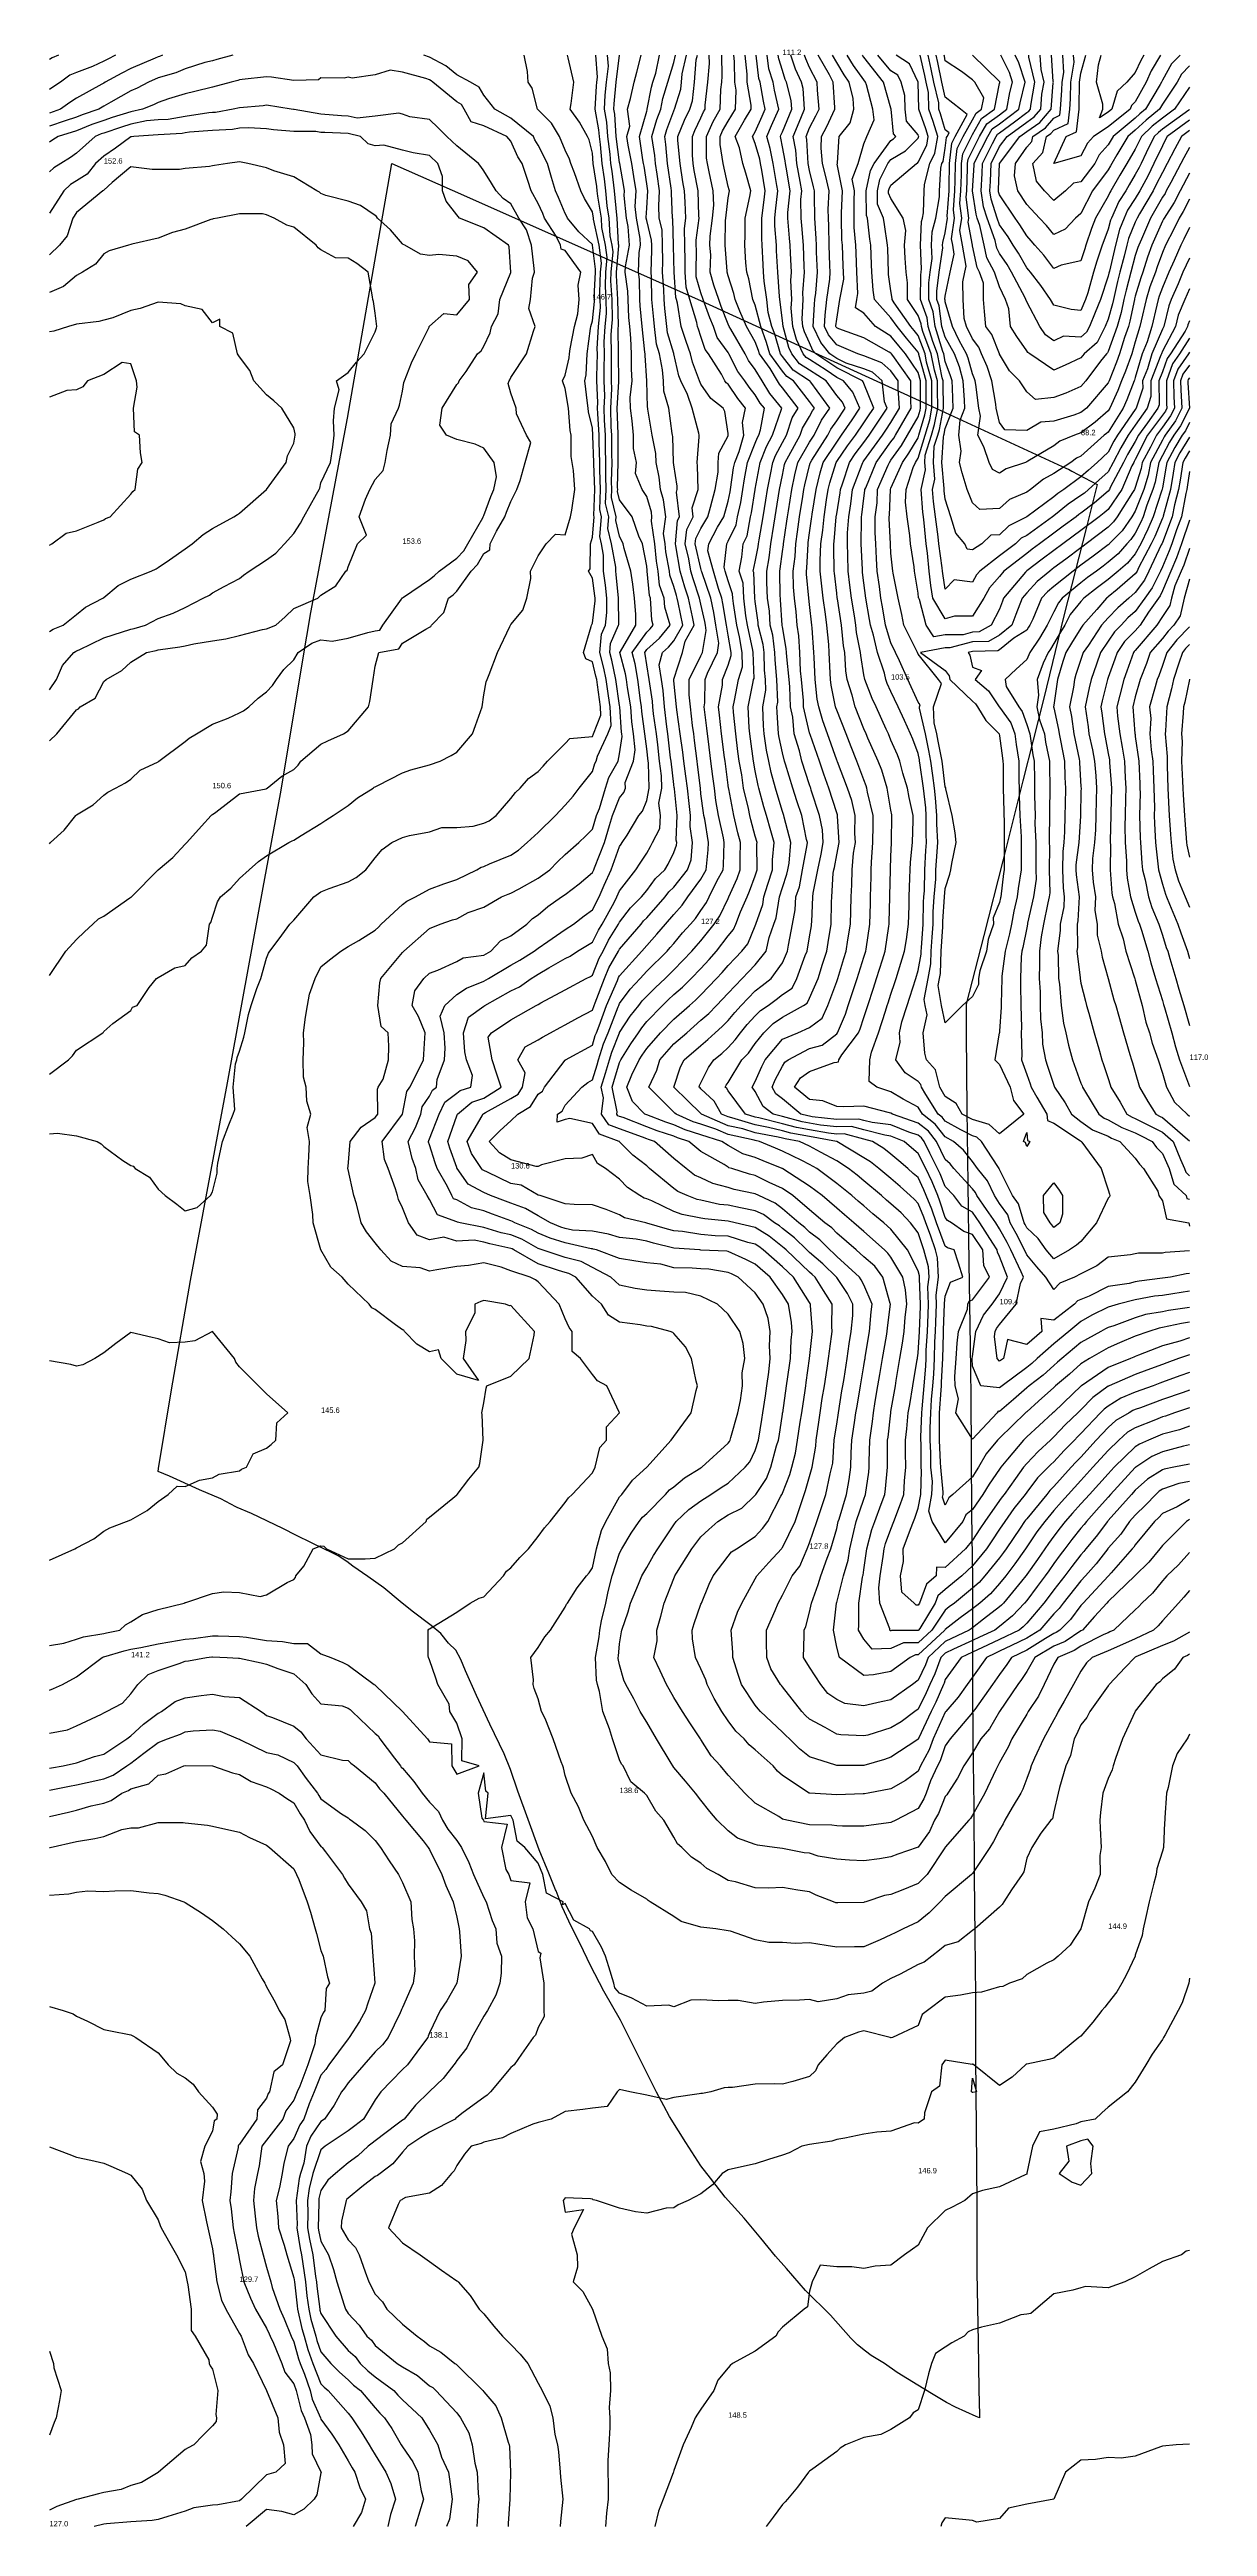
# Model space of a CAD drawing. Extents: x 0 to 213, y 0 to 456.
import ezdxf

# ---------------------------------------------------------------- set-up
doc = ezdxf.new("R2010")
doc.units = 0
for name, color, linetype in [('CONTOURS_MAJEURES', 3, 'CONTINUOUS'), ('CONTOURS_MINEURES', 8, 'CONTINUOUS'), ('PARCELLE', 4, 'CONTINUOUS'), ('POINTS_COTES', 7, 'CONTINUOUS')]:
    doc.layers.add(name, color=color, linetype=linetype)

msp = doc.modelspace()

# ---------------------------------------------------------------- linework, layer by layer
at = {"layer": 'CONTOURS_MAJEURES'}
for points in [[(1.647, 454.996), (0.487, 454.509), (0, 454.149)], [(209.999, 172.276), (208.933, 171.067), (207.953, 170.002), (205.001, 166.72), (204.182, 165.823), (203.358, 165.005), (200.002, 163.42), (197.648, 162.356), (195.004, 161.174), (192.058, 159.998), (191.001, 158.994), (189.995, 157.448), (188.637, 155.001), (186.904, 151.912), (185.772, 150.005), (185.528, 149.473), (184.997, 148.476), (183.09, 144.998), (181.45, 141.452), (180.842, 140.001), (180.657, 139.343), (179.999, 137.715), (179.275, 135.728), (178.926, 135.005), (177.333, 132.334), (175.946, 129.997), (175.646, 129.353), (175.001, 128.27), (173.883, 126.118), (173.174, 125.001), (170.003, 120.213), (169.904, 120.103), (169.799, 120.004), (165.004, 115.947), (164.029, 114.997), (162.058, 112.94), (159.996, 111.33), (157.246, 110.001), (155.739, 109.259), (154.997, 108.886), (152.983, 107.987), (149.999, 106.698), (148.29, 106.712), (145.001, 106.655), (143.043, 106.962), (140.003, 107.415), (137.346, 107.345), (135.005, 107.479), (132.476, 107.479), (129.996, 107.991), (125.436, 109.562), (124.997, 109.658), (122.726, 110.001), (119.999, 110.313), (116.372, 111.371), (115.001, 112.296), (110.655, 114.997), (110.259, 115.254), (110.003, 115.474), (107.154, 117.15), (105.005, 118.527), (103.596, 120.004), (102.421, 122.424), (100.845, 125.001), (99.996, 126.999), (98.401, 129.997), (97.458, 132.462), (96.069, 135.005), (94.998, 138.217), (94.677, 139.681), (94.535, 140.001), (94.263, 140.736), (92.787, 144.998), (91.289, 148.713), (90.634, 150.005), (89.999, 152.356), (89.285, 154.288), (89.1, 155.001), (89.134, 155.866), (88.644, 159.998), (89.999, 161.819), (91.206, 163.797), (92.257, 165.005), (94.998, 169.252), (95.216, 169.783), (95.414, 170.002), (97.176, 172.82), (98.919, 174.998), (99.427, 175.567), (99.996, 176.455), (100.766, 179.994), (101.671, 183.327), (102.461, 185.002), (105.005, 189.531), (105.205, 189.798), (105.425, 189.998), (107.371, 192.629), (110.003, 194.995), (114.531, 200.002), (115.001, 200.68), (116.835, 203.165), (118.187, 204.999), (119.112, 209.109), (119.337, 209.995), (119.14, 210.856), (118.271, 215.003), (117.155, 217.155), (115.001, 219.648), (114.811, 219.809), (114.312, 219.999), (110.889, 220.885), (110.003, 220.967), (108.813, 221.189), (105.005, 221.719), (102.991, 222.987), (101.693, 224.995), (99.996, 226.494), (96.92, 230.003), (95.667, 230.672), (94.998, 230.84), (93.758, 231.242), (89.999, 232.473), (85.54, 234.999), (85.199, 235.197), (85.001, 235.275), (81.116, 236.112), (80.003, 236.45), (78.198, 236.804), (75.005, 236.623), (72.629, 237.369), (69.996, 236.888), (67.73, 237.731), (66.104, 239.996), (64.998, 242.736), (64.288, 244.292), (64.102, 245.003), (63.748, 246.252), (62.383, 249.999), (61.673, 251.673), (61.275, 254.996), (64.998, 260.003), (65.817, 264.181), (66.391, 265), (67.868, 267.869), (68.91, 269.996), (68.921, 271.073), (69.217, 275.004), (67.981, 277.986), (66.804, 280), (67.306, 282.688), (68.953, 284.996), (69.996, 285.943), (71.499, 286.499), (75.005, 288.109), (76.206, 288.8), (80.003, 289.299), (81.263, 290.004), (83.065, 291.939), (85.001, 292.831), (87.92, 295), (88.96, 296.039), (89.999, 296.714), (91.77, 298.226), (94.325, 299.997), (94.998, 300.47), (97.574, 302.423), (99.996, 304.471), (100.237, 305.004), (100.375, 305.383), (102.227, 310.001), (103.142, 313.139), (103.723, 314.997), (105.005, 318.273), (105.795, 319.213), (106.099, 320.004), (106.05, 321.049), (107.587, 325.001), (107.892, 327.111), (107.541, 329.997), (107.236, 332.233), (107.048, 335.005), (106.467, 338.539), (106.267, 340.001), (106.103, 341.099), (105.05, 344.998), (105.165, 345.158), (108.026, 350.005), (107.987, 352.02), (107.757, 355.001), (107.424, 357.579), (107.092, 359.998), (105.834, 364.174), (105.681, 365.005), (105.005, 366.444), (104.312, 369.311), (104.367, 370.002), (103.541, 373.538), (103.596, 374.998), (103.544, 376.455), (103.619, 379.995), (103.569, 381.429), (103.574, 385.002), (103.472, 386.531), (103.363, 389.998), (103.565, 393.559), (103.506, 394.995), (103.497, 398.495), (103.522, 400.002), (103.477, 403.475), (103.553, 404.999), (103.696, 406.304), (103.612, 409.995), (103.403, 413.401), (103.468, 415.003), (103.798, 418.795), (103.642, 419.999), (103.268, 421.731), (103.111, 424.995), (102.737, 427.263), (102.488, 430.003), (102.207, 432.209), (101.79, 434.999), (101.475, 438.52), (101.279, 439.996), (101.203, 441.202), (100.527, 445.003), (100.745, 449.252), (100.819, 449.999), (100.925, 450.926), (100.606, 454.996)], [(209.999, 195.592), (207.119, 194.995), (205.334, 194.662), (205.001, 194.547), (202.223, 192.775), (200.002, 190.751), (199.305, 189.998), (195.004, 185.176), (194.922, 185.084), (194.85, 185.002), (192.759, 182.24), (190.901, 179.994), (190.505, 179.486), (189.995, 178.898), (188.279, 176.714), (187.033, 174.998), (184.997, 172.418), (183.955, 171.043), (183.178, 170.002), (179.999, 166.316), (179.362, 165.642), (178.584, 165.005), (175.001, 163.268), (172.756, 162.247), (170.003, 160.969), (167.93, 159.998), (165.004, 155.904), (164.765, 155.24), (164.653, 155.001), (163.273, 151.732), (162.421, 150.005), (160.071, 145.073), (160.036, 144.998), (160.026, 144.967), (159.996, 144.911), (159.746, 144.748), (154.997, 141.601), (153.8, 141.198), (149.999, 140.109), (149.885, 140.115), (145.001, 140.087), (144.849, 140.153), (140.003, 141.712), (138.15, 143.146), (136.312, 144.998), (135.625, 145.619), (135.005, 146.249), (130.982, 150.005), (130.531, 150.539), (129.996, 151.218), (127.48, 155.001), (126.821, 156.825), (125.887, 159.998), (125.876, 160.878), (125.582, 165.005), (126.712, 168.288), (127.55, 170.002), (129.996, 174.472), (130.266, 174.998), (132.509, 177.487), (134.8, 179.994), (134.897, 180.102), (135.005, 180.241), (137.324, 185.002), (138.497, 188.493), (138.983, 189.998), (139.272, 190.729), (140.003, 193.285), (140.477, 194.995), (141.139, 198.863), (141.211, 200.002), (141.693, 203.309), (141.972, 204.999), (142.347, 207.652), (142.743, 209.995), (143.246, 213.245), (143.498, 215.003), (144.066, 219.065), (144.168, 219.999), (144.103, 220.897), (144.151, 224.995), (142.55, 227.548), (141.01, 230.003), (140.501, 230.5), (140.003, 230.923), (135.658, 234.999), (135.328, 235.322), (135.005, 235.577), (132.538, 237.535), (129.996, 239.119), (126.296, 239.996), (124.997, 240.291), (120.711, 240.709), (119.999, 240.869), (116.505, 241.502), (115.001, 242.084), (110.973, 244.031), (110.003, 244.422), (109.534, 244.533), (108.753, 245.003), (106.493, 246.491), (105.005, 248.048), (102.396, 249.999), (100.925, 250.926), (99.996, 252.582), (98.08, 251.915), (94.998, 251.753), (90.646, 250.646), (89.999, 250.398), (89.612, 250.387), (85.001, 251.569), (82.909, 252.905), (81.009, 254.996), (82.98, 257.021), (85.001, 258.788), (86.266, 260.003), (88.597, 261.405), (89.999, 263.713), (90.784, 264.216), (91.2, 265), (94.998, 269.96), (95.018, 269.976), (95.056, 269.996), (99.996, 272.725), (100.537, 274.462), (100.749, 275.004), (101.244, 276.248), (102.569, 280), (104.597, 284.59), (104.754, 284.996), (104.826, 285.175), (105.005, 285.487), (109.11, 290.004), (110.003, 291.05), (111.871, 293.133), (113.433, 295), (115.001, 296.777), (116.532, 298.466), (117.572, 299.997), (119.999, 303.261), (120.977, 305.004), (121.341, 308.66), (121.372, 310.001), (120.686, 314.31), (120.538, 314.997), (120.46, 315.459), (119.999, 319.003), (119.88, 320.004), (119.377, 324.379), (119.289, 325.001), (118.829, 328.827), (118.666, 329.997), (118.458, 331.541), (118.038, 335.005), (117.805, 337.199), (117.821, 340.001), (119.999, 344.369), (120.298, 344.998), (120.966, 349.036), (120.806, 350.005), (120.691, 350.696), (119.999, 353.881), (119.752, 355.001), (118.546, 358.545), (118.14, 359.998), (117.745, 362.257), (117.114, 365.005), (117.366, 367.638), (118.56, 370.002), (118.352, 371.648), (119.478, 374.998), (119.377, 379.372), (119.282, 379.995), (119.69, 384.692), (119.673, 385.002), (119.605, 385.396), (118.348, 389.998), (117.517, 392.48), (116.302, 394.995), (115.944, 395.939), (115.016, 400.002), (115.012, 400.014), (115.001, 400.046), (113.844, 403.842), (113.712, 404.999), (113.345, 408.34), (113.201, 409.995), (113.164, 411.836), (112.936, 415.003), (113, 417.003), (112.934, 419.999), (112.848, 422.843), (112.313, 424.995), (112.216, 427.213), (112.387, 430.003), (111.914, 433.088), (111.643, 434.999), (111.506, 436.502), (110.965, 439.996), (111.886, 443.116), (112.608, 445.003), (112.995, 447.008), (113.863, 449.999), (115.001, 453.618), (115.322, 454.996)], [(209.999, 212.466), (208.185, 211.813), (205.001, 210.637), (204.534, 210.462), (203.291, 209.995), (200.002, 208.798), (197.311, 207.689), (195.004, 206.248), (194.281, 205.72), (193.597, 204.999), (189.995, 201.219), (189.372, 200.625), (188.784, 200.002), (186.89, 198.105), (184.997, 196.019), (184.46, 195.533), (183.956, 194.995), (181.959, 193.035), (179.999, 190.401), (179.707, 189.998), (177.613, 187.387), (175.953, 185.002), (175.001, 183.594), (173.543, 181.455), (172.601, 179.994), (170.003, 176.839), (168.031, 174.998), (165.004, 172.48), (163.648, 171.355), (163.15, 170.002), (160.292, 165.301), (160.092, 165.005), (159.996, 164.916), (155.075, 164.927), (154.997, 164.891), (154.88, 164.888), (154.781, 165.005), (154.78, 165.223), (152.96, 170.002), (152.778, 172.779), (153.033, 174.998), (153.556, 178.554), (153.768, 179.994), (154.01, 180.983), (154.997, 183.598), (155.537, 185.002), (156.759, 188.237), (157.357, 189.998), (157.496, 192.497), (157.731, 194.995), (157.695, 197.697), (157.687, 200.002), (157.928, 202.069), (158.174, 204.999), (158.44, 206.554), (159.002, 209.995), (159.822, 214.829), (159.851, 215.003), (159.872, 215.126), (159.996, 216.002), (160.261, 219.999), (160.422, 224.569), (160.436, 224.995), (160.233, 229.765), (160.265, 230.003), (160.253, 230.26), (159.996, 231.176), (158.016, 234.999), (154.997, 238.808), (153.679, 239.996), (151.682, 241.682), (149.999, 243.117), (148.977, 243.979), (147.775, 245.003), (146.257, 246.258), (145.001, 247.266), (141.35, 249.999), (140.003, 250.757), (138.552, 251.45), (135.005, 253.217), (133.738, 253.732), (130.799, 254.996), (129.996, 255.147), (129.78, 255.212), (124.997, 256.284), (122.737, 257.26), (119.999, 258.136), (118.572, 258.574), (115.402, 260.003), (115.198, 260.2), (115.001, 260.397), (110.396, 265), (111.873, 268.126), (112.411, 269.996), (115.001, 272.95), (117.367, 275.004), (119.999, 277.283), (121.441, 278.559), (122.848, 280), (124.997, 282.269), (127.594, 284.996), (128.765, 286.23), (129.996, 287.513), (131.999, 290.004), (132.539, 292.541), (133.429, 295), (133.832, 296.169), (134.446, 299.997), (135.005, 301.756), (135.83, 304.177), (135.975, 305.004), (136.212, 306.211), (136.548, 310.001), (135.296, 314.706), (135.236, 314.997), (135.179, 315.172), (135.005, 315.72), (134, 319.001), (133.733, 320.004), (132.906, 322.907), (132.493, 325.001), (132.044, 327.044), (131.634, 329.997), (131.524, 331.526), (131.362, 335.005), (131.942, 338.059), (131.881, 340.001), (131.72, 341.721), (131.635, 344.998), (131.448, 346.45), (130.557, 350.005), (130.525, 350.533), (129.996, 354.398), (129.924, 355.001), (129.731, 359.733), (129.64, 359.998), (129.996, 361.667), (130.544, 364.457), (130.612, 365.005), (130.725, 365.733), (131.444, 370.002), (131.927, 373.071), (132.226, 374.998), (132.796, 377.791), (133.209, 379.995), (133.709, 381.29), (135.005, 383.668), (135.729, 385.002), (136.816, 388.188), (137.897, 389.998), (135.005, 393.726), (134.433, 394.425), (134.085, 394.995), (132.728, 397.271), (130.754, 400.002), (130.581, 400.587), (129.996, 402.179), (128.388, 404.999), (127.175, 407.818), (126.276, 409.995), (126.068, 411.068), (124.997, 414.335), (124.811, 415.003), (124.816, 415.184), (124.427, 419.999), (124.515, 424.513), (124.577, 424.995), (124.997, 428.697), (125.233, 430.003), (125.181, 430.187), (124.997, 430.792), (124.07, 434.999), (123.51, 438.509), (123.51, 439.996), (123.961, 441.034), (124.997, 442.82), (126.326, 445.003), (126.479, 448.519), (126.23, 449.999), (126.168, 453.826), (126.037, 454.996)], [(209.999, 227.415), (206.916, 226.914), (205.001, 226.649), (203.531, 226.468), (200.002, 225.797), (196.846, 224.995), (195.004, 224.473), (192.014, 222.982), (189.995, 221.821), (187.782, 219.999), (184.997, 217.706), (181.945, 215.003), (180.925, 214.075), (179.999, 213.37), (175.451, 209.995), (175.211, 209.785), (175.001, 209.604), (171.541, 209.995), (170.003, 213.637), (169.954, 214.954), (169.958, 215.003), (169.961, 215.044), (170.003, 215.387), (170.641, 219.999), (172.009, 222.989), (173.62, 224.995), (175.001, 226.955), (176.441, 230.003), (175.001, 233.769), (174.604, 234.602), (174.572, 234.999), (173.731, 236.268), (171.372, 239.996), (170.003, 241.941), (168.056, 243.053), (166.546, 245.003), (165.004, 246.694), (164.044, 249.042), (163.587, 249.999), (162.17, 252.826), (161.12, 254.996), (160.623, 255.623), (159.996, 256.115), (158.289, 256.705), (154.997, 258.039), (151.541, 258.459), (149.999, 258.866), (149.097, 259.099), (145.001, 259.038), (140.485, 259.52), (140.003, 259.609), (139.667, 259.667), (138.403, 260.003), (135.005, 262.811), (133.767, 263.765), (133.122, 265), (133.684, 266.317), (135.005, 268.866), (135.451, 269.55), (136.066, 269.996), (140.003, 272.098), (142.293, 272.709), (145.001, 274.824), (145.136, 275.004), (146.595, 278.407), (147.122, 280), (148.155, 283.153), (148.763, 284.996), (149.059, 285.938), (149.999, 288.923), (150.339, 290.004), (150.4, 290.404), (151.106, 295), (151.201, 298.795), (151.231, 299.997), (151.323, 303.678), (151.351, 305.004), (151.401, 306.405), (151.648, 310.001), (151.693, 313.303), (151.717, 314.997), (150.697, 319.305), (150.575, 320.004), (150.444, 320.45), (149.999, 321.538), (148.722, 325.001), (147.663, 327.662), (146.722, 329.997), (145.001, 334.356), (144.834, 334.837), (144.785, 335.005), (143.965, 338.966), (143.854, 340.001), (143.8, 341.202), (143.638, 344.998), (143.538, 346.463), (143.171, 350.005), (142.934, 352.071), (142.489, 355.001), (142.237, 357.235), (141.981, 359.998), (141.942, 361.94), (142.095, 365.005), (142.465, 367.54), (142.665, 370.002), (143.14, 373.138), (143.432, 374.998), (143.733, 376.265), (144.906, 379.995), (145.001, 380.138), (146.967, 383.032), (148.448, 385.002), (149.999, 387.276), (151.083, 388.914), (151.814, 389.998), (149.999, 394.501), (149.848, 394.844), (149.721, 394.995), (145.001, 397.384), (141.142, 400.002), (140.629, 400.629), (140.003, 401.983), (139.042, 404.038), (138.774, 404.999), (138.65, 406.351), (138.827, 409.995), (138.764, 411.236), (139.073, 415.003), (139.018, 415.986), (138.851, 419.999), (138.596, 423.589), (138.481, 424.995), (138.413, 428.411), (138.576, 430.003), (138.289, 431.716), (137.651, 434.999), (137.489, 437.483), (137.001, 439.996), (138.37, 443.367), (139.05, 445.003), (138.827, 448.825), (138.529, 449.999), (137.405, 452.399), (136.559, 454.996)], [(209.999, 400.286), (209.815, 400.002), (207.806, 397.192), (207.041, 394.995), (207.064, 392.061), (207.204, 389.998), (206.457, 388.543), (205.001, 386.494), (203.884, 385.002), (202.781, 382.778), (201.282, 379.995), (201.091, 378.906), (200.002, 375.38), (199.841, 374.998), (199.48, 374.476), (196.639, 370.002), (195.973, 369.033), (195.004, 368.055), (190.963, 365.005), (190.408, 364.593), (189.995, 364.285), (187.184, 362.189), (184.997, 360.558), (184.676, 360.319), (184.246, 359.998), (181.898, 358.099), (179.999, 356.009), (179.146, 355.001), (177.978, 352.026), (177.268, 350.005), (175.001, 348.18), (172.948, 347.054), (170.003, 346.976), (165.841, 345.836), (165.004, 345.834), (160.457, 344.998), (165.004, 341.714), (165.696, 340.693), (165.837, 340.001), (170.003, 336.057), (170.572, 335.574), (170.958, 335.005), (172.477, 332.476), (174.927, 329.997), (175.001, 329.671), (175.538, 325.538), (175.626, 325.001), (175.631, 324.371), (175.682, 320.004), (175.756, 315.753), (175.782, 314.997), (175.831, 314.167), (175.857, 310.001), (175.818, 305.821), (175.823, 305.004), (175.711, 304.293), (175.199, 299.997), (175.162, 299.836), (175.001, 298.997), (173.825, 296.176), (173.885, 295), (172.865, 292.138), (172.565, 290.004), (171.373, 286.369), (171.126, 284.996), (171.092, 283.907), (170.003, 281.687), (168.172, 280), (165.004, 276.833), (164.328, 280), (163.713, 283.709), (163.95, 284.996), (164.113, 285.887), (164.234, 290.004), (164.515, 294.512), (164.551, 295), (164.556, 295.447), (164.861, 299.997), (165.004, 301.562), (165.821, 304.186), (165.992, 305.004), (166.183, 306.182), (166.981, 310.001), (166.808, 311.803), (166.291, 314.997), (165.122, 319.886), (165.109, 320.004), (165.093, 320.093), (165.004, 320.263), (164.433, 325.001), (163.683, 328.679), (163.421, 329.997), (162.95, 332.051), (162.828, 335.005), (164.3, 339.299), (163.735, 340.001), (159.996, 344.688), (159.855, 344.998), (159.73, 345.263), (157.346, 350.005), (156.968, 351.975), (156.29, 355.001), (155.404, 359.591), (155.336, 359.998), (154.997, 363.272), (154.881, 364.889), (154.876, 365.005), (154.651, 369.656), (154.653, 370.002), (154.693, 370.306), (154.88, 374.998), (154.997, 375.267), (157.097, 379.995), (158.299, 381.694), (159.996, 384.501), (160.151, 385.002), (161.258, 388.739), (161.49, 389.998), (161.471, 391.47), (161.464, 394.995), (160.132, 399.866), (160.105, 400.002), (159.996, 400.296), (157.861, 402.865), (156.109, 404.999), (154.997, 406.591), (151.929, 409.995), (151.684, 411.683), (151.46, 415.003), (151.412, 416.415), (151.28, 419.999), (151.105, 421.105), (150.667, 424.995), (150.461, 425.458), (150.433, 430.003), (151.247, 433.752), (151.878, 434.999), (154.997, 439.277), (155.451, 439.542), (155.896, 439.996), (155.481, 440.48), (155.049, 445.003), (155.047, 445.053), (154.997, 445.235), (153.64, 449.999), (149.999, 454.58), (149.825, 454.822), (149.722, 454.996)], [(209.999, 423.264), (208.928, 421.069), (208.384, 419.999), (207.167, 417.168), (206.152, 415.003), (205.001, 412.214), (204.405, 410.592), (204.228, 409.995), (203.984, 408.978), (203.032, 404.999), (202.212, 402.211), (201.252, 400.002), (200.002, 395.644), (199.829, 395.168), (199.761, 394.995), (198.468, 391.533), (197.772, 389.998), (195.004, 385.585), (194.688, 385.318), (194.278, 385.002), (189.995, 381.132), (189.191, 380.801), (188.112, 379.995), (184.997, 377.948), (183.066, 376.928), (180.693, 374.998), (179.999, 374.54), (176.847, 373.152), (175.001, 371.485), (171.354, 371.353), (170.003, 372.529), (169.048, 374.998), (168.083, 378.075), (167.59, 379.995), (167.932, 382.068), (167.488, 385.002), (167.748, 387.745), (168.604, 389.998), (168.567, 391.434), (168.295, 394.995), (167.592, 397.588), (166.693, 400.002), (165.004, 403.028), (164.381, 404.999), (163.848, 408.841), (163.437, 409.995), (163.449, 411.55), (163.869, 415.003), (164.517, 419.513), (164.496, 419.999), (164.519, 420.483), (165.004, 422.27), (165.398, 424.995), (165.354, 425.346), (165.687, 430.003), (165.714, 430.712), (165.799, 434.999), (166.209, 438.791), (166.812, 439.996), (169.036, 444.035), (167.79, 445.003), (165.004, 447.269), (164.365, 449.999), (163.618, 453.613), (163.315, 454.996)], [(209.999, 443.027), (205.893, 439.996), (205.574, 439.423), (205.001, 438.288), (203.438, 434.999), (202.28, 432.722), (200.848, 430.003), (200.002, 428.56), (198.585, 426.415), (197.958, 424.995), (197.094, 422.907), (196.348, 419.999), (195.237, 415.235), (195.174, 415.003), (195.138, 414.868), (195.004, 414.287), (193.597, 409.995), (192.583, 407.58), (191.573, 404.999), (191.037, 403.959), (189.995, 403.061), (186.776, 403.221), (184.997, 402.362), (183.461, 403.463), (182.388, 404.999), (179.999, 409.574), (179.849, 409.995), (179.717, 410.277), (177.197, 415.003), (176.408, 416.409), (175.001, 418.472), (174.468, 419.467), (174.356, 419.999), (174.175, 420.825), (172.726, 424.995), (172.06, 427.056), (171.616, 430.003), (171.794, 433.208), (171.867, 434.999), (173.697, 438.692), (174.362, 439.996), (174.592, 440.406), (175.001, 440.691), (177.727, 442.727), (179.999, 444.398), (180.357, 444.644), (180.665, 445.003), (180.726, 445.73), (181.492, 449.999), (180.402, 454.594), (180.378, 454.996)], [(204.622, 454.996), (202.94, 452.06), (201.996, 449.999), (200.002, 446.398), (199.285, 445.721), (199.071, 445.003), (195.004, 441.79), (192.287, 439.996), (191.213, 438.781), (189.995, 436.422), (184.997, 434.999), (187.254, 439.996), (189.137, 440.856), (189.63, 445.003), (189.655, 445.343), (189.738, 449.999), (189.995, 451.631), (190.916, 454.996)], [(0, 285.507), (3.012, 290.004), (4.998, 292.167), (6.437, 293.562), (7.966, 295), (9.012, 295.984), (9.996, 296.46), (14.82, 299.812), (15.005, 299.928), (15.051, 299.95), (15.084, 299.997), (20.003, 305.004), (22.721, 307.284), (25.001, 309.701), (25.269, 310.001), (28, 312.998), (29.804, 314.997), (29.905, 315.091), (30, 315.173), (30.624, 315.623), (34.998, 318.958), (39.903, 319.912), (39.996, 319.944), (40.036, 319.964), (40.11, 320.004), (42.784, 322.219), (45.005, 323.47), (45.777, 324.229), (46.306, 325.001), (50.003, 328.102), (51.282, 328.719), (54.127, 329.997), (55.001, 330.581), (58.786, 335.005), (59.011, 335.992), (59.6, 340.001), (59.999, 342.499), (60.681, 344.998), (64.338, 345.658), (64.998, 346.697), (69.314, 349.322), (69.996, 349.667), (70.211, 349.79), (70.345, 350.005), (72.62, 352.384), (73.522, 355.001), (74.359, 355.646), (75.005, 356.285), (77.666, 359.998), (78.82, 361.183), (80.003, 363.244), (81.131, 363.875), (81.162, 365.005), (82.32, 367.322), (83.845, 370.002), (84.149, 370.854), (85.001, 372.783), (86.094, 374.998), (86.691, 376.688), (87.629, 379.995), (88.643, 383.643), (87.841, 385.002), (86.042, 388.957), (85.944, 389.998), (85.001, 392.774), (84.501, 394.495), (84.65, 394.995), (84.792, 395.205), (85.001, 395.652), (87.85, 400.002), (89.14, 404.14), (89.444, 404.999), (88.308, 408.305), (88.602, 409.995), (88.945, 413.947), (89.326, 415.003), (89.292, 415.71), (88.775, 419.999), (87.849, 422.845), (86.468, 424.995), (85.001, 427.61), (83.566, 428.564), (82.302, 430.003), (81.396, 431.396), (80.003, 433.651), (79.458, 434.455), (79.037, 434.999), (75.005, 438.254), (73.192, 439.996), (71.571, 441.571), (69.996, 443.161), (66.356, 443.642), (64.998, 444.096), (64.319, 444.323), (59.999, 443.716), (56.646, 443.355), (55.001, 443.755), (53.798, 443.798), (50.003, 444.088), (45.065, 444.943), (45.005, 444.943), (44.949, 444.947), (44.52, 445.003), (39.996, 445.743), (39.333, 445.666), (34.998, 445.286), (33.852, 445.003), (30.578, 444.424), (30, 444.394), (29.344, 444.346), (25.001, 443.691), (21.862, 443.141), (20.003, 443.041), (17.884, 442.88), (15.005, 442.248), (13.277, 441.723), (9.996, 440.617), (9.531, 440.462), (8.438, 439.996), (4.998, 436.903), (3.837, 436.16), (2.072, 434.999), (0.782, 434.218), (0, 433.491)], [(0, 364.735), (0.4, 365.005), (3.049, 366.953), (4.998, 367.399), (8.962, 368.968), (9.996, 369.425), (10.342, 369.657), (11.198, 370.002), (15.005, 374.129), (15.344, 374.659), (15.805, 374.998), (16.255, 378.745), (17.063, 379.995), (16.754, 381.747), (16.583, 385.002), (15.657, 385.654), (15.459, 389.998), (16.158, 393.842), (16.022, 394.995), (15.005, 398.157), (13.411, 398.409), (9.996, 396.206), (6.997, 394.995), (6.109, 393.884), (4.998, 393.383), (3.213, 393.21), (0, 391.997)], [(209.999, 382.099), (209.194, 380.801), (208.77, 379.995), (208.279, 376.717), (207.977, 374.998), (207.213, 372.213), (206.803, 370.002), (205.001, 365.23), (204.935, 365.071), (204.903, 365.005), (204.792, 364.796), (202.469, 359.998), (201.661, 358.34), (200.002, 356.039), (198.783, 355.001), (196.762, 353.245), (195.004, 351.385), (193.782, 350.005), (191.375, 346.377), (190.419, 344.998), (189.995, 343.7), (189.07, 340.926), (188.8, 340.001), (188.591, 338.597), (187.851, 335.005), (188.226, 333.232), (188.674, 329.997), (189.651, 325.345), (189.719, 325.001), (189.724, 324.729), (189.995, 320.242), (190.01, 320.004), (189.995, 319.379), (189.895, 314.997), (189.892, 314.894), (189.621, 310.001), (189.067, 305.933), (189.055, 305.004), (189.087, 304.094), (189.63, 299.997), (189.403, 295.593), (189.277, 295), (189.331, 290.668), (189.246, 290.004), (189.833, 285.159), (189.837, 284.996), (189.995, 284.127), (190.795, 280.798), (191.024, 280), (191.426, 278.572), (192.418, 275.004), (193.398, 271.602), (193.855, 269.996), (194.169, 269.163), (195.004, 266.556), (195.392, 265.387), (195.509, 265), (197.196, 262.194), (198.459, 260.003), (199.438, 259.437), (200.002, 259.22), (202.821, 257.819), (205.001, 256.71), (206.975, 254.996), (208.333, 251.665), (209.088, 249.999), (209.294, 249.295), (209.999, 248.645)], [(209.999, 349.744), (207.672, 347.329), (205.795, 344.998), (205.001, 342.629), (204.308, 340.694), (204.042, 340.001), (203.663, 338.664), (202.636, 335.005), (202.828, 332.828), (202.702, 329.997), (202.938, 327.063), (203.236, 325.001), (203.302, 323.302), (203.385, 320.004), (203.51, 316.49), (203.478, 314.997), (203.51, 313.507), (203.748, 310.001), (203.827, 308.827), (204.266, 305.004), (205.001, 302.341), (205.536, 300.533), (205.756, 299.997), (206.325, 298.672), (207.859, 295), (208.373, 293.375), (209.616, 290.004), (209.999, 288.689)], [(0, 146.03), (3.332, 146.667), (4.998, 147.386), (9.558, 149.566), (9.996, 149.762), (10.487, 150.005), (13.469, 151.537), (15.005, 153.288), (16.268, 155.001), (18.193, 156.811), (20.003, 157.572), (23.861, 158.857), (25.001, 159.284), (25.622, 159.377), (28.889, 159.998), (29.899, 160.099), (30, 160.114), (32.726, 159.998), (34.834, 159.835), (34.998, 159.823), (38.962, 158.964), (39.996, 158.766), (42.069, 157.93), (45.005, 156.992), (47.184, 155.001), (48.303, 153.302), (50.003, 151.417), (53.93, 151.076), (55.001, 150.652), (55.408, 150.412), (55.751, 150.005), (59.999, 145.983), (60.555, 145.554), (60.838, 144.998), (63.57, 141.429), (64.655, 140.001), (64.798, 139.801), (64.998, 139.598), (67.132, 137.138), (68.65, 135.005), (69.996, 133.362), (71.634, 131.635), (72.363, 129.997), (73.352, 128.349), (75.005, 126.279), (75.873, 125.001), (77.22, 122.219), (78.098, 120.004), (80.003, 115.813), (80.424, 114.997), (81.549, 111.546), (82.188, 110.001), (82.405, 107.406), (83.272, 105.004), (83.177, 101.824), (82.936, 99.997), (82.207, 97.793), (80.676, 95), (80.003, 93.94), (78.59, 91.416), (77.819, 90.004), (76.876, 88.13), (75.005, 85.757), (74.709, 85.292), (74.504, 84.996), (72.536, 82.463), (69.996, 80.091), (69.9, 80), (67.437, 77.562), (65.345, 75.004), (65.128, 74.873), (64.998, 74.785), (64.046, 74.05), (59.999, 70.98), (59.455, 70.542), (58.722, 69.996), (56.769, 68.23), (55.001, 66.905), (52.674, 65), (51.239, 63.764), (50.003, 61.849), (49.628, 60.378), (49.578, 60.003), (49.593, 59.593), (49.503, 54.996), (49.572, 54.565), (50.003, 52.522), (51.378, 49.999), (52.284, 47.283), (52.936, 45.003), (54.261, 40.737), (54.496, 39.996), (55.001, 39.209), (57.058, 37.055), (58.474, 34.999), (59.29, 34.29), (59.999, 33.322), (64.041, 30.003), (64.998, 29.366), (67.762, 27.765), (69.996, 25.903), (70.576, 25.576), (71.162, 24.995), (75.005, 20.878), (75.693, 19.999), (77.224, 17.221), (77.865, 15.002), (78.372, 11.629), (78.793, 9.995), (78.938, 6.063), (79.057, 4.999), (78.926, 3.922), (78.74, 0.002)], [(0, 116.189), (3.554, 116.444), (4.998, 116.756), (7.028, 117.031), (9.996, 116.885), (12.017, 117.018), (15.005, 117.069), (18.337, 116.666), (20.003, 116.545), (21.235, 116.231), (24.724, 114.997), (25.001, 114.869), (27.969, 112.967), (30, 111.578), (31.999, 110.001), (33.57, 108.573), (34.998, 107.275), (36.872, 105.004), (39.163, 100.831), (39.655, 99.997), (39.782, 99.783), (39.996, 99.345), (41.537, 96.538), (42.273, 95), (43.335, 93.335), (44.289, 90.004), (44.388, 89.388), (42.939, 84.996), (41.318, 83.678), (40.531, 80), (40.3, 79.697), (39.996, 78.856), (38.294, 76.705), (38.209, 75.004), (34.998, 70.36), (34.798, 70.196), (34.76, 69.996), (34.73, 69.728), (33.662, 65), (33.381, 61.619), (33.214, 60.003), (33.466, 58.469), (33.855, 54.996), (34.014, 54.012), (34.79, 49.999), (34.998, 48.929), (35.823, 45.003), (37.015, 42.016), (37.97, 39.996), (39.996, 36.498), (40.449, 35.451), (40.632, 34.999), (41.267, 33.731), (42.816, 30.003), (43.369, 28.367), (45.005, 26.237), (45.417, 24.995), (46.349, 21.343), (46.942, 19.999), (48.079, 16.926), (48.337, 15.002), (48.389, 13.386), (50.003, 10.055), (50.035, 9.995), (50.054, 9.945), (50.003, 9.844), (49.219, 5.782), (48.734, 4.999), (46.847, 3.157), (45.005, 2.117), (42.773, 2.773), (39.996, 3.112), (36.223, 0.002)], [(191.999, 65), (191.809, 66.809), (192.217, 69.996), (191.275, 71.275), (189.995, 71.015), (187.315, 69.996), (187.738, 67.256), (185.958, 65), (188.368, 63.373), (189.995, 62.836), (191.999, 65)], [(209.999, 50.788), (209.347, 50.651), (208.499, 49.999), (205.001, 48.75), (202.56, 47.443), (200.002, 45.928), (198.08, 45.003), (195.004, 43.92), (190.854, 44.145), (189.995, 43.93), (188.496, 43.501), (184.997, 42.8), (181.665, 39.996), (180.776, 39.218), (179.999, 39.099), (178.939, 38.936), (175.001, 37.405), (171.669, 36.665), (170.003, 36.205), (169.207, 35.794), (168.448, 34.999), (166.196, 33.808), (165.004, 33.013), (163.165, 31.837), (162.473, 30.003), (161.932, 28.067), (161.155, 24.995), (159.996, 21.449), (159.096, 20.898), (158.389, 19.999), (154.997, 17.841), (153.104, 16.895), (149.999, 16.341), (146.591, 15.002), (145.615, 14.388), (145.001, 13.794), (140.627, 10.621), (140.003, 10.142), (139.919, 10.078), (139.83, 9.995), (137.804, 7.197), (135.93, 4.999), (135.485, 4.518), (135.005, 4.038), (133.28, 1.722), (131.999, 0.002)]]:
    msp.add_lwpolyline(points, dxfattribs=at)
at = {"layer": 'CONTOURS_MINEURES'}
for points in [[(1.647, 454.996), (0.487, 454.509), (0, 454.149)], [(12.171, 454.996), (10.728, 454.265), (9.996, 453.872), (7.907, 452.908), (4.998, 451.795), (3.732, 451.265), (2.022, 449.999), (0.786, 449.214), (0, 448.648)], [(0, 153.969), (0.744, 154.258), (2.403, 155.001), (4.998, 156.437), (9.715, 159.998), (9.922, 160.072), (9.996, 160.083), (13.773, 161.229), (15.005, 161.476), (16.79, 161.786), (20.003, 162.483), (22.152, 162.852), (25.001, 163.318), (26.533, 163.471), (30, 163.981), (31.068, 163.935), (34.998, 163.857), (36.304, 163.697), (39.996, 163.109), (42.899, 162.9), (45.005, 162.543), (47.535, 162.532), (50.003, 160.651), (51.802, 159.998), (54.038, 159.035), (55.001, 158.557), (59.817, 155.001), (59.932, 154.934), (59.999, 154.853), (64.998, 150.005), (69.63, 144.998), (69.996, 144.432), (74.055, 144.05), (74.126, 140.001), (75.005, 138.487), (79.17, 140.001), (75.948, 140.944), (76.023, 144.998), (75.005, 147.897), (73.753, 150.005), (73.623, 151.383), (71.52, 155.001), (71.165, 156.167), (69.996, 159.563), (69.792, 159.998), (69.726, 160.268), (69.726, 165.005), (69.844, 165.157), (69.996, 165.255), (70.622, 165.63), (75.005, 168.296), (77.504, 170.002), (79.128, 170.876), (80.003, 171.13), (83.638, 174.998), (84.152, 175.847), (85.001, 176.497), (86.628, 178.368), (88.231, 179.994), (89.999, 182.253), (91.175, 183.824), (92.221, 185.002), (94.998, 188.499), (95.617, 189.379), (96.268, 189.998), (99.996, 193.995), (100.483, 194.995), (101.355, 198.643), (102.603, 200.002), (102.57, 202.431), (105.005, 204.999), (102.667, 209.995), (100.917, 210.916), (99.996, 212.103), (97.797, 215.003), (96.281, 216.286), (96.247, 219.999), (95.723, 220.724), (94.998, 222.325), (93.867, 224.995), (89.999, 229.142), (89.495, 229.497), (88.533, 230.003), (85.001, 231.149), (83.174, 231.829), (80.003, 232.605), (77.164, 232.162), (75.005, 231.968), (71.35, 231.353), (69.996, 231.126), (68.287, 231.711), (64.998, 231.97), (62.917, 232.92), (61.03, 234.999), (59.999, 236.332), (58.363, 238.36), (57.406, 239.996), (56.52, 243.482), (56.054, 245.003), (55.001, 249.8), (54.968, 249.966), (54.963, 249.999), (54.964, 250.036), (55.001, 250.384), (55.369, 254.996), (57.388, 257.612), (59.999, 259.367), (60.495, 260.003), (60.412, 264.587), (60.562, 265), (61.428, 266.427), (62.442, 269.996), (62.499, 272.5), (62.408, 275.004), (61.11, 276.114), (60.483, 280), (60.833, 284.164), (61.021, 284.996), (64.998, 289.743), (65.289, 290.004), (69.996, 294.182), (71.979, 295), (74.248, 295.755), (75.005, 295.986), (77.136, 297.131), (80.003, 298.105), (83.252, 299.997), (84.489, 300.51), (85.001, 300.693), (86.501, 301.499), (89.999, 303.461), (92.129, 305.004), (93.538, 306.463), (94.998, 307.799), (97.473, 310.001), (98.764, 311.232), (99.996, 312.499), (100.777, 314.997), (101.278, 316.279), (102.39, 320.004), (103.027, 321.977), (104.724, 325.001), (105.005, 326.346), (105.466, 329.536), (105.41, 329.997), (105.361, 330.354), (105.045, 335.005), (105.005, 335.248), (104.317, 340.001), (103.574, 343.57), (103.216, 344.998), (103.346, 346.655), (104.822, 350.005), (104.842, 350.168), (104.779, 355.001), (104.385, 359.379), (104.299, 359.998), (104.302, 360.7), (103.524, 365.005), (102.839, 367.841), (103.009, 370.002), (102.44, 372.44), (102.537, 374.998), (102.445, 377.551), (102.497, 379.995), (102.407, 382.591), (102.41, 385.002), (102.226, 387.774), (102.156, 389.998), (102.286, 392.283), (102.174, 394.995), (102.168, 397.166), (102.216, 400.002), (102.188, 402.189), (102.329, 404.999), (102.591, 407.406), (102.533, 409.995), (102.386, 412.384), (102.493, 415.003), (102.73, 417.73), (102.437, 419.999), (101.732, 423.263), (101.648, 424.995), (100.985, 429.014), (100.896, 430.003), (100.794, 430.799), (100.166, 434.999), (99.996, 436.907), (99.387, 439.387), (99.097, 439.996), (97.642, 442.645), (95.89, 445.003), (96.084, 446.089), (96.579, 449.999), (95.535, 454.459), (95.411, 454.996)], [(20.811, 454.996), (20.246, 454.753), (20.003, 454.684), (19.444, 454.437), (15.005, 452.498), (13.344, 451.656), (10.258, 449.999), (9.996, 449.849), (9.612, 449.615), (4.998, 447.04), (3.752, 446.248), (2.02, 445.003), (0, 444.322)], [(0, 162.152), (2.623, 162.626), (4.998, 163.328), (6.234, 163.767), (9.996, 164.363), (10.489, 164.513), (12.943, 165.005), (14.003, 166.005), (15.005, 166.526), (17.128, 167.879), (20.003, 168.782), (24.774, 170.002), (24.951, 170.052), (25.001, 170.067), (25.096, 170.096), (30, 171.75), (32.088, 172.09), (34.998, 171.953), (38.82, 171.177), (39.996, 171.501), (43.753, 173.749), (45.005, 174.309), (45.291, 174.713), (45.35, 174.998), (46.822, 176.815), (48.545, 179.994), (50.003, 180.534), (50.503, 180.495), (51.032, 179.994), (55.001, 178.147), (58.151, 178.147), (59.999, 178.287), (63.551, 179.994), (64.293, 180.701), (64.998, 181.054), (69.358, 185.002), (69.527, 185.47), (69.996, 185.812), (74.289, 189.285), (75.005, 189.896), (75.118, 189.998), (77.212, 192.789), (79.051, 194.995), (79.289, 195.71), (79.901, 200.002), (79.709, 204.705), (79.654, 204.999), (80.003, 206.872), (80.441, 209.557), (80.524, 209.995), (85.001, 211.76), (88.376, 215.003), (89.293, 219.293), (89.315, 219.999), (85.001, 224.763), (84.731, 224.725), (84.002, 224.995), (80.003, 225.686), (79.455, 225.544), (78.337, 224.995), (78.371, 223.364), (76.606, 219.999), (76.671, 218.333), (76.211, 215.003), (79.042, 210.958), (75.005, 212.16), (72.162, 215.003), (71.631, 216.634), (69.996, 216.271), (67.647, 217.651), (65.39, 219.999), (65.244, 220.246), (64.998, 220.302), (63.748, 221.248), (59.999, 224.044), (59.375, 224.371), (58.868, 224.995), (55.001, 228.728), (53.908, 230.003), (51.827, 231.826), (50.003, 234.999), (48.563, 239.996), (48.472, 241.529), (47.988, 245.003), (47.588, 247.585), (47.651, 249.999), (47.795, 252.206), (47.902, 254.996), (47.485, 257.519), (48.129, 260.003), (47.411, 262.409), (47.27, 265), (46.794, 266.789), (46.734, 269.996), (46.853, 273.152), (46.757, 275.004), (47.165, 277.841), (47.548, 280), (47.918, 282.084), (48.922, 284.996), (50.003, 287.133), (51.56, 288.444), (53.646, 290.004), (55.001, 290.854), (56.952, 291.954), (59.999, 293.865), (60.57, 294.43), (61.105, 295), (64.998, 298.604), (65.788, 299.207), (67.391, 299.997), (69.996, 301.456), (72.617, 302.384), (75.005, 303.205), (78.713, 305.004), (79.515, 305.492), (80.003, 305.61), (81.069, 306.07), (85.001, 307.715), (86.405, 308.597), (87.98, 310.001), (89.999, 311.834), (93.222, 314.997), (94.998, 316.919), (96.463, 318.536), (97.538, 320.004), (99.996, 323.107), (100.458, 324.54), (100.717, 325.001), (100.906, 325.909), (102.858, 329.997), (103.462, 331.539), (103.252, 335.005), (102.985, 337.02), (102.553, 340.001), (102.113, 342.113), (101.392, 344.998), (101.654, 348.347), (102.384, 350.005), (102.669, 352.335), (102.634, 355.001), (102.417, 357.416), (102.058, 359.998), (102.071, 362.931), (101.696, 365.005), (101.366, 366.372), (101.652, 370.002), (101.339, 371.341), (101.478, 374.998), (101.347, 378.647), (101.376, 379.995), (101.245, 383.753), (101.247, 385.002), (100.98, 389.017), (100.949, 389.998), (101.006, 391.007), (100.842, 394.995), (100.839, 395.838), (100.91, 400.002), (100.898, 400.903), (101.104, 404.999), (101.487, 408.508), (101.453, 409.995), (101.369, 411.368), (101.517, 415.003), (101.662, 416.664), (101.231, 419.999), (100.195, 424.796), (100.186, 424.995), (99.996, 426.148), (98.561, 428.565), (97.854, 430.003), (96.701, 433.296), (96.002, 434.999), (95.804, 435.805), (94.998, 437.497), (93.911, 439.996), (92.438, 442.439), (89.999, 444.912), (89.869, 445.003), (88.889, 448.889), (88.182, 449.999), (88.049, 451.949), (87.404, 454.996)], [(33.791, 454.996), (30.842, 454.154), (30, 453.929), (28.599, 453.596), (25.001, 452.454), (23.285, 451.716), (20.003, 450.78), (18.234, 449.999), (16.117, 448.887), (15.005, 448.427), (11.312, 446.315), (9.996, 445.561), (9.081, 445.003), (6.017, 443.982), (4.998, 443.547), (2.912, 442.914), (0, 441.932)], [(0, 256.409), (1.482, 256.481), (4.998, 256.045), (8.79, 254.996), (9.517, 254.517), (9.996, 254.075), (13.502, 251.498), (15.005, 250.535), (15.422, 250.416), (15.794, 249.999), (18.435, 248.432), (20.003, 246.193), (21.319, 245.003), (23.446, 243.445), (25.001, 242.199), (27.188, 242.812), (29.666, 245.003), (30, 245.717), (30.856, 249.143), (30.882, 249.999), (30.999, 250.999), (31.841, 254.996), (33.042, 258.044), (33.844, 260.003), (34.116, 260.885), (33.816, 265), (34.284, 269.282), (34.476, 269.996), (34.586, 270.409), (34.998, 271.589), (35.813, 274.187), (35.971, 275.004), (36.664, 278.335), (37.12, 280), (38.16, 283.161), (38.899, 284.996), (39.996, 288.752), (40.33, 289.67), (40.574, 290.004), (42.308, 292.31), (44.259, 295), (45.005, 295.729), (48.664, 299.997), (50.003, 300.913), (51.533, 301.53), (55.001, 302.764), (56.454, 303.549), (58.269, 305.004), (59.999, 307.198), (61.277, 308.724), (63.025, 310.001), (64.998, 310.949), (66.313, 311.315), (69.996, 311.999), (72.234, 312.765), (75.005, 312.794), (78.027, 313.022), (80.003, 313.557), (80.974, 314.026), (82.269, 314.997), (85.001, 318.108), (85.802, 319.202), (86.69, 320.004), (88.199, 321.805), (89.999, 323.065), (90.911, 324.09), (91.721, 325.001), (94.998, 328.24), (95.814, 329.182), (99.996, 329.553), (100.208, 329.997), (101.557, 333.443), (101.463, 335.005), (100.923, 339.076), (100.789, 340.001), (100.653, 340.657), (99.996, 343.283), (98.803, 343.806), (98.376, 344.998), (99.8, 349.809), (99.817, 350.005), (99.996, 350.405), (100.496, 354.503), (100.489, 355.001), (100.448, 355.453), (99.996, 358.708), (99.306, 359.998), (99.59, 360.405), (99.637, 365.005), (99.996, 366.211), (100.294, 370.002), (100.238, 370.243), (100.419, 374.998), (100.248, 379.743), (100.254, 379.995), (100.083, 384.915), (100.083, 385.002), (99.996, 386.317), (99.282, 389.285), (99.235, 389.998), (99.079, 390.915), (98.592, 394.995), (98.859, 396.134), (99.022, 400.002), (99.64, 404.643), (99.711, 404.999), (99.996, 406.065), (100.382, 409.609), (100.374, 409.995), (100.352, 410.351), (100.542, 415.003), (100.594, 415.599), (100.026, 419.999), (99.996, 420.139), (97.475, 422.475), (95.418, 424.995), (95.261, 425.26), (94.998, 425.797), (93.77, 428.773), (93.203, 430.003), (92.457, 432.46), (91.742, 434.999), (89.999, 438.427), (89.404, 439.4), (89.14, 439.996), (85.001, 443.377), (82.029, 445.003), (80.003, 447.61), (79.113, 449.11), (77.526, 449.999), (75.005, 451.378), (72.998, 452.995), (69.996, 454.58), (68.932, 454.996)], [(0, 267.355), (3.489, 269.996), (4.229, 270.767), (4.998, 271.817), (9.824, 275.004), (9.923, 275.077), (9.996, 275.242), (11.666, 276.669), (15.005, 279.092), (15.291, 279.715), (16.116, 280), (18.337, 283.331), (19.726, 284.996), (20.003, 285.158), (23.063, 286.938), (25.001, 287.375), (26.222, 288.781), (28, 290.004), (28.906, 291.097), (29.464, 295), (29.687, 295.313), (30, 296.249), (30.918, 299.079), (31.524, 299.997), (33.397, 301.601), (34.998, 303.362), (36.783, 305.004), (38.497, 306.503), (39.996, 307.538), (44.073, 310.001), (44.687, 310.318), (45.005, 310.471), (46.338, 311.333), (50.003, 313.512), (50.876, 314.125), (52.247, 314.997), (55.001, 316.824), (56.754, 318.248), (59.607, 320.004), (59.814, 320.19), (59.999, 320.29), (60.487, 320.492), (64.998, 322.876), (66.578, 323.421), (69.996, 324.349), (71.935, 325.001), (73.981, 326.022), (75.005, 326.666), (77.883, 329.997), (78.465, 331.538), (79.705, 335.005), (80.003, 337.225), (80.434, 339.57), (80.613, 340.001), (80.964, 340.962), (82.502, 344.998), (84.774, 349.777), (84.936, 350.005), (85.001, 350.183), (87.213, 352.79), (87.935, 355.001), (88.648, 358.647), (88.571, 359.998), (89.999, 362.78), (91.48, 365.005), (93.206, 366.796), (94.998, 366.671), (95.977, 370.002), (96.2, 371.203), (96.754, 374.998), (96.509, 378.484), (96.259, 379.995), (96.094, 381.093), (96.094, 385.002), (95.882, 385.886), (95.613, 389.998), (94.998, 393.613), (94.465, 394.995), (94.998, 396.062), (95.745, 399.253), (95.776, 400.002), (95.896, 400.9), (96.709, 404.999), (97.333, 407.333), (97.571, 409.995), (97.376, 412.62), (97.861, 415.003), (94.998, 419.013), (94.265, 419.267), (94.135, 419.999), (93.331, 421.664), (91.197, 424.995), (90.847, 425.845), (89.999, 427.685), (88.724, 430.003), (88.092, 431.91), (87.046, 434.999), (86.27, 436.268), (85.001, 439.129), (84.207, 439.996), (80.003, 441.955), (77.686, 442.682), (76.396, 445.003), (75.878, 445.876), (75.005, 446.366), (70.607, 449.999), (70.269, 450.272), (69.996, 450.416), (69.311, 450.684), (64.998, 451.864), (62.753, 452.243), (59.999, 451.348), (55.742, 450.74), (55.001, 450.918), (54.274, 450.726), (50.003, 450.802), (49.542, 450.461), (45.005, 450.292), (40.9, 450.902), (39.996, 451.004), (35.492, 450.493), (34.998, 450.418), (34.672, 450.325), (33.453, 449.999), (30, 449.055), (26.741, 448.261), (25.001, 447.826), (21.939, 446.938), (20.003, 446.281), (19.165, 445.841), (17.14, 445.003), (15.005, 444.534), (11.522, 443.477), (9.996, 442.963), (7.774, 442.222), (4.998, 441.037), (1.569, 439.996), (0.612, 439.383), (0, 438.98)], [(209.999, 172.276), (208.933, 171.067), (207.953, 170.002), (205.001, 166.72), (204.182, 165.823), (203.358, 165.005), (200.002, 163.42), (197.648, 162.356), (195.004, 161.174), (192.058, 159.998), (191.001, 158.994), (189.995, 157.448), (188.637, 155.001), (186.904, 151.912), (185.772, 150.005), (185.528, 149.473), (184.997, 148.476), (183.09, 144.998), (181.45, 141.452), (180.842, 140.001), (180.657, 139.343), (179.999, 137.715), (179.275, 135.728), (178.926, 135.005), (177.333, 132.334), (175.946, 129.997), (175.646, 129.353), (175.001, 128.27), (173.883, 126.118), (173.174, 125.001), (170.003, 120.213), (169.904, 120.103), (169.799, 120.004), (165.004, 115.947), (164.029, 114.997), (162.058, 112.94), (159.996, 111.33), (157.246, 110.001), (155.739, 109.259), (154.997, 108.886), (152.983, 107.987), (149.999, 106.698), (148.29, 106.712), (145.001, 106.655), (143.043, 106.962), (140.003, 107.415), (137.346, 107.345), (135.005, 107.479), (132.476, 107.479), (129.996, 107.991), (125.436, 109.562), (124.997, 109.658), (122.726, 110.001), (119.999, 110.313), (116.372, 111.371), (115.001, 112.296), (110.655, 114.997), (110.259, 115.254), (110.003, 115.474), (107.154, 117.15), (105.005, 118.527), (103.596, 120.004), (102.421, 122.424), (100.845, 125.001), (99.996, 126.999), (98.401, 129.997), (97.458, 132.462), (96.069, 135.005), (94.998, 138.217), (94.677, 139.681), (94.535, 140.001), (94.263, 140.736), (92.787, 144.998), (91.289, 148.713), (90.634, 150.005), (89.999, 152.356), (89.285, 154.288), (89.1, 155.001), (89.134, 155.866), (88.644, 159.998), (89.999, 161.819), (91.206, 163.797), (92.257, 165.005), (94.998, 169.252), (95.216, 169.783), (95.414, 170.002), (97.176, 172.82), (98.919, 174.998), (99.427, 175.567), (99.996, 176.455), (100.766, 179.994), (101.671, 183.327), (102.461, 185.002), (105.005, 189.531), (105.205, 189.798), (105.425, 189.998), (107.371, 192.629), (110.003, 194.995), (114.531, 200.002), (115.001, 200.68), (116.835, 203.165), (118.187, 204.999), (119.112, 209.109), (119.337, 209.995), (119.14, 210.856), (118.271, 215.003), (117.155, 217.155), (115.001, 219.648), (114.811, 219.809), (114.312, 219.999), (110.889, 220.885), (110.003, 220.967), (108.813, 221.189), (105.005, 221.719), (102.991, 222.987), (101.693, 224.995), (99.996, 226.494), (96.92, 230.003), (95.667, 230.672), (94.998, 230.84), (93.758, 231.242), (89.999, 232.473), (85.54, 234.999), (85.199, 235.197), (85.001, 235.275), (81.116, 236.112), (80.003, 236.45), (78.198, 236.804), (75.005, 236.623), (72.629, 237.369), (69.996, 236.888), (67.73, 237.731), (66.104, 239.996), (64.998, 242.736), (64.288, 244.292), (64.102, 245.003), (63.748, 246.252), (62.383, 249.999), (61.673, 251.673), (61.275, 254.996), (64.998, 260.003), (65.817, 264.181), (66.391, 265), (67.868, 267.869), (68.91, 269.996), (68.921, 271.073), (69.217, 275.004), (67.981, 277.986), (66.804, 280), (67.306, 282.688), (68.953, 284.996), (69.996, 285.943), (71.499, 286.499), (75.005, 288.109), (76.206, 288.8), (80.003, 289.299), (81.263, 290.004), (83.065, 291.939), (85.001, 292.831), (87.92, 295), (88.96, 296.039), (89.999, 296.714), (91.77, 298.226), (94.325, 299.997), (94.998, 300.47), (97.574, 302.423), (99.996, 304.471), (100.237, 305.004), (100.375, 305.383), (102.227, 310.001), (103.142, 313.139), (103.723, 314.997), (105.005, 318.273), (105.795, 319.213), (106.099, 320.004), (106.05, 321.049), (107.587, 325.001), (107.892, 327.111), (107.541, 329.997), (107.236, 332.233), (107.048, 335.005), (106.467, 338.539), (106.267, 340.001), (106.103, 341.099), (105.05, 344.998), (105.165, 345.158), (108.026, 350.005), (107.987, 352.02), (107.757, 355.001), (107.424, 357.579), (107.092, 359.998), (105.834, 364.174), (105.681, 365.005), (105.005, 366.444), (104.312, 369.311), (104.367, 370.002), (103.541, 373.538), (103.596, 374.998), (103.544, 376.455), (103.619, 379.995), (103.569, 381.429), (103.574, 385.002), (103.472, 386.531), (103.363, 389.998), (103.565, 393.559), (103.506, 394.995), (103.497, 398.495), (103.522, 400.002), (103.477, 403.475), (103.553, 404.999), (103.696, 406.304), (103.612, 409.995), (103.403, 413.401), (103.468, 415.003), (103.798, 418.795), (103.642, 419.999), (103.268, 421.731), (103.111, 424.995), (102.737, 427.263), (102.488, 430.003), (102.207, 432.209), (101.79, 434.999), (101.475, 438.52), (101.279, 439.996), (101.203, 441.202), (100.527, 445.003), (100.745, 449.252), (100.819, 449.999), (100.925, 450.926), (100.606, 454.996)], [(209.999, 179.315), (207.945, 177.052), (205.823, 174.998), (205.438, 174.561), (205.001, 174.086), (203.189, 171.813), (201.193, 170.002), (200.625, 169.379), (200.002, 168.761), (196.049, 165.005), (195.329, 164.68), (195.004, 164.535), (194.221, 164.222), (189.995, 162.087), (188.748, 161.248), (185.707, 159.998), (184.997, 158.736), (183.193, 155.001), (182.167, 152.834), (180.275, 150.005), (179.999, 149.519), (177.281, 144.998), (176.554, 143.445), (175.001, 140.619), (174.659, 140.001), (174.305, 139.305), (172.253, 135.005), (170.003, 130.951), (169.655, 130.346), (169.347, 129.997), (165.004, 125.048), (164.99, 125.015), (164.979, 125.001), (164.91, 124.907), (161.644, 120.004), (159.996, 118.387), (157.17, 117.174), (154.997, 116.36), (153.828, 116.168), (150.348, 114.997), (150.084, 114.912), (149.999, 114.877), (145.198, 114.8), (145.001, 114.802), (144.83, 114.826), (144.42, 114.997), (141.205, 116.201), (140.003, 116.827), (137.844, 117.159), (135.005, 117.597), (132.5, 117.501), (129.996, 117.546), (126.361, 118.639), (124.997, 118.909), (123.156, 120.004), (121.09, 121.095), (119.999, 122.121), (118.225, 123.227), (116.45, 125.001), (115.654, 125.654), (115.001, 126.923), (113.141, 129.997), (111.679, 131.677), (110.003, 134.58), (109.612, 135.005), (107.081, 137.081), (105.636, 140.001), (105.364, 140.36), (105.005, 141.154), (103.695, 144.998), (103.167, 146.835), (101.916, 150.005), (101.298, 153.702), (100.935, 155.001), (100.774, 155.778), (100.562, 159.998), (101.226, 163.776), (101.341, 165.005), (101.69, 166.695), (102.491, 170.002), (102.898, 172.103), (103.649, 174.998), (105.005, 179.202), (105.438, 179.994), (107.15, 182.853), (108.63, 185.002), (109.22, 185.785), (110.003, 186.501), (113.475, 189.998), (114.168, 190.831), (115.001, 191.396), (116.951, 193.045), (119.999, 194.903), (120.055, 194.939), (120.138, 194.995), (124.997, 199.451), (125.24, 199.759), (125.36, 200.002), (125.479, 200.483), (126.803, 204.999), (127.281, 207.282), (127.667, 209.995), (127.599, 212.396), (128.065, 215.003), (127.795, 217.799), (127.128, 219.999), (124.997, 223.167), (123.05, 224.995), (119.999, 226.476), (117.143, 227.141), (115.001, 227.221), (112.39, 227.387), (110.003, 227.622), (107.902, 227.898), (105.005, 228.53), (103.378, 230.003), (99.996, 231.782), (97.898, 232.902), (94.998, 233.631), (90.775, 234.999), (90.181, 235.181), (89.999, 235.255), (87, 236.998), (85.001, 237.779), (83.177, 238.172), (80.003, 239.136), (75.621, 239.996), (75.123, 240.114), (75.005, 240.177), (71.452, 241.452), (69.996, 244.263), (69.556, 245.003), (67.92, 247.925), (67.456, 249.999), (66.819, 251.82), (66.061, 254.996), (67.43, 257.567), (68.375, 260.003), (68.64, 261.358), (69.996, 263.289), (70.56, 264.437), (71.3, 265), (71.403, 266.403), (72.755, 269.996), (72.86, 272.14), (72.706, 275.004), (71.966, 278.035), (72.815, 280), (75.005, 282.015), (76.78, 283.221), (80.003, 284.472), (80.887, 284.996), (85.001, 287.421), (86.648, 288.354), (89.253, 290.004), (89.999, 290.582), (91.784, 291.788), (94.998, 294.033), (96.522, 295), (98.466, 296.529), (99.996, 297.627), (101.215, 299.997), (102.163, 302.164), (103.447, 305.004), (105.005, 309.256), (105.301, 309.705), (105.496, 310.001), (106.375, 311.371), (108.579, 314.997), (109.23, 315.771), (110.003, 317.779), (110.423, 320.004), (110.314, 324.69), (110.276, 325.001), (110.003, 327.28), (109.672, 329.997), (109.112, 334.112), (109.051, 335.005), (108.864, 336.143), (108.337, 340.001), (107.905, 342.9), (107.338, 344.998), (110.003, 348.737), (110.664, 349.342), (111.218, 350.005), (110.947, 350.949), (110.69, 355.001), (110.507, 355.506), (110.095, 359.998), (110.081, 360.076), (110.003, 360.865), (109.238, 365.005), (108.56, 366.447), (107.308, 370.002), (105.005, 373.081), (104.641, 374.636), (104.655, 374.998), (104.642, 375.36), (104.741, 379.995), (104.732, 380.268), (104.737, 385.002), (104.718, 385.288), (104.57, 389.998), (104.845, 394.835), (104.838, 394.995), (104.825, 399.823), (104.828, 400.002), (104.766, 404.761), (104.778, 404.999), (104.8, 405.202), (104.692, 409.995), (104.42, 414.418), (104.444, 415.003), (104.866, 419.86), (104.848, 419.999), (104.805, 420.198), (104.573, 424.995), (104.488, 425.512), (104.081, 430.003), (103.62, 433.618), (103.413, 434.999), (103.258, 436.742), (102.825, 439.996), (102.656, 442.656), (102.239, 445.003), (102.374, 447.627), (102.608, 449.999), (102.945, 452.941), (102.783, 454.996)], [(209.999, 185.355), (209.402, 185.002), (205.001, 180.565), (204.535, 179.994), (202.502, 177.496), (200.002, 175.082), (199.93, 174.998), (195.004, 170.258), (194.764, 170.002), (192.5, 167.503), (190.296, 165.005), (189.995, 164.853), (187.096, 162.903), (184.997, 162.04), (181.512, 159.998), (179.999, 157.379), (179.052, 155.949), (178.387, 155.001), (175.001, 150.005), (173.136, 146.866), (171.516, 144.998), (170.003, 142.427), (168.411, 140.001), (167.242, 137.764), (165.484, 135.005), (165.309, 134.7), (165.004, 134.356), (163.735, 131.266), (163.009, 129.997), (162.069, 127.929), (159.996, 125.07), (159.803, 125.001), (156.259, 123.739), (154.997, 123.254), (152.897, 122.902), (149.999, 122.539), (147.326, 122.677), (145.001, 122.86), (141.583, 123.421), (140.003, 123.92), (139.014, 124.012), (135.005, 124.778), (133.544, 125.001), (130.399, 125.403), (129.996, 125.56), (126.72, 126.723), (124.997, 128.033), (122.963, 129.997), (121.633, 131.634), (119.999, 133.725), (119.008, 135.005), (117.173, 137.176), (115.001, 139.746), (114.796, 140.001), (114.501, 140.501), (111.788, 144.998), (110.003, 148.084), (109.258, 149.259), (108.807, 150.005), (107.631, 152.376), (106.152, 155.001), (105.795, 155.792), (105.005, 158.603), (104.765, 159.759), (104.753, 159.998), (104.791, 160.212), (105.005, 162.502), (105.344, 164.666), (105.405, 165.005), (106.605, 168.402), (107.023, 170.002), (108.498, 173.494), (109.123, 174.998), (110.003, 176.535), (111.228, 178.77), (112.034, 179.994), (115.001, 184.382), (115.455, 185.002), (117.759, 187.242), (119.999, 188.845), (121.821, 189.998), (123.743, 191.252), (124.997, 192.083), (128.163, 194.995), (128.97, 196.022), (129.996, 198.089), (130.617, 200.002), (131.224, 203.773), (131.411, 204.999), (131.866, 208.129), (132.153, 209.995), (132.5, 212.499), (132.749, 215.003), (132.621, 217.38), (132.755, 219.999), (132.372, 222.369), (131.434, 224.995), (129.996, 227.115), (126.837, 230.003), (125.606, 230.611), (124.997, 230.883), (121.451, 231.454), (119.999, 231.524), (118.346, 231.656), (115.001, 231.741), (112.603, 232.4), (110.003, 232.617), (107.968, 232.965), (105.005, 233.409), (100.729, 234.999), (100.162, 235.165), (99.996, 235.195), (99.789, 235.206), (94.998, 236.34), (92.196, 237.195), (89.999, 238.102), (88.802, 238.798), (85.738, 239.996), (85.276, 240.27), (85.001, 240.371), (81.621, 241.617), (80.003, 242.2), (77.739, 242.735), (75.005, 244.216), (74.425, 244.424), (74.125, 245.003), (73.291, 246.712), (71.377, 249.999), (71.014, 251.015), (69.996, 254.357), (69.83, 254.83), (69.791, 254.996), (69.862, 255.13), (69.996, 255.475), (71.744, 260.003), (72.816, 262.186), (75.005, 263.85), (75.628, 264.377), (77.616, 265), (77.884, 267.118), (76.822, 269.996), (76.498, 271.492), (76.232, 275.004), (77.149, 277.856), (80.003, 279.885), (80.175, 280), (85.001, 282.73), (86.551, 283.448), (88.72, 284.996), (89.537, 285.46), (89.999, 285.752), (91.95, 286.951), (94.998, 288.643), (95.923, 289.077), (97.269, 290.004), (99.996, 291.688), (101.103, 293.896), (101.781, 295), (103.989, 298.984), (104.51, 299.997), (105.005, 301.126), (107.98, 305.004), (108.784, 306.223), (110.003, 308.072), (110.717, 309.287), (111.06, 310.001), (112.431, 312.569), (112.551, 314.997), (112.235, 317.234), (112.759, 320.004), (112.705, 322.299), (112.376, 325.001), (112.019, 327.982), (111.781, 329.997), (111.28, 333.725), (111.131, 335.005), (111.038, 336.039), (110.445, 340.001), (110.003, 342.708), (109.706, 344.7), (109.625, 344.998), (110.003, 345.527), (112.339, 347.665), (114.294, 350.005), (113.339, 353.34), (113.233, 355.001), (112.376, 357.374), (112.135, 359.998), (111.807, 361.805), (111.492, 365.005), (110.855, 369.15), (110.967, 370.002), (110.858, 370.857), (110.003, 373.725), (109.191, 374.998), (107.955, 377.948), (108.113, 379.995), (107.562, 382.557), (107.57, 385.002), (107.34, 387.664), (107.01, 389.998), (106.955, 391.948), (107.337, 394.995), (107.191, 397.186), (107.177, 400.002), (107.104, 402.9), (106.865, 404.999), (106.713, 406.706), (106.561, 409.995), (106.531, 411.524), (106.046, 415.003), (106.086, 416.083), (106.809, 419.999), (106.574, 423.426), (106.284, 424.995), (105.855, 429.151), (105.906, 430.003), (105.788, 430.786), (105.048, 434.999), (105.005, 435.232), (104.371, 439.996), (104.11, 444.109), (103.951, 445.003), (104.003, 446.002), (104.396, 449.999), (104.964, 454.956), (104.961, 454.996)], [(209.999, 189.07), (207.727, 187.727), (205.001, 186.457), (204.293, 185.709), (203.559, 185.002), (200.002, 180.718), (199.703, 180.295), (199.437, 179.994), (195.54, 175.533), (195.077, 174.998), (195.004, 174.928), (190.389, 170.002), (189.995, 169.567), (188.052, 166.948), (186.108, 165.005), (185.443, 164.558), (184.997, 164.375), (183.481, 163.486), (179.999, 161.348), (177.169, 159.998), (176.305, 158.694), (175.001, 156.833), (173.716, 155.001), (170.419, 150.421), (170.125, 150.005), (170.079, 149.928), (170.003, 149.84), (165.898, 144.998), (165.004, 143.718), (164.065, 140.938), (163.558, 140.001), (162.264, 137.268), (161.462, 135.005), (161.035, 133.965), (159.996, 132.149), (155.912, 129.997), (154.997, 129.599), (154.552, 129.552), (149.999, 128.933), (146.066, 128.933), (145.001, 128.975), (144.097, 129.093), (140.003, 129.177), (135.794, 129.997), (135.005, 130.215), (134.321, 130.68), (129.996, 133.157), (128.096, 135.005), (126.611, 136.618), (124.997, 138.336), (123.589, 140.001), (121.88, 141.881), (119.999, 144.874), (119.917, 144.998), (117.931, 147.933), (116.586, 150.005), (115.001, 152.603), (114.136, 154.137), (113.638, 155.001), (112.489, 157.487), (111.328, 159.998), (111.952, 163.053), (111.892, 165.005), (112.585, 167.587), (113.212, 170.002), (115.001, 174.53), (115.148, 174.851), (115.201, 174.998), (115.501, 175.498), (118.333, 179.994), (119.999, 182.175), (121.433, 183.565), (123.095, 185.002), (124.997, 186.23), (127.545, 187.452), (129.996, 189.846), (130.091, 189.998), (132.071, 192.925), (132.866, 194.995), (133.922, 198.92), (134.273, 200.002), (134.374, 200.631), (135.005, 204.761), (135.04, 204.999), (135.046, 205.04), (135.776, 209.995), (136.273, 213.731), (136.458, 215.003), (136.603, 218.401), (136.784, 219.999), (136.659, 221.653), (136.142, 224.995), (135.005, 226.816), (132.763, 230.003), (129.996, 232.392), (128.25, 233.254), (124.997, 234.712), (124.75, 234.752), (119.999, 234.982), (119.782, 234.999), (115.001, 235.349), (111.249, 236.245), (110.003, 236.62), (108.032, 236.969), (105.005, 237.327), (102.937, 237.933), (99.996, 238.461), (96.342, 238.652), (94.998, 238.97), (94.212, 239.21), (92.309, 239.996), (89.999, 241.271), (87.661, 242.661), (85.001, 243.633), (84.002, 244.002), (81.219, 245.003), (80.003, 245.554), (77.128, 247.126), (75.073, 249.999), (75.045, 250.04), (75.005, 250.154), (73.729, 253.723), (73.341, 254.996), (75.005, 259.703), (75.146, 260.003), (77.778, 262.228), (80.003, 262.925), (83.211, 265), (82.365, 267.361), (81.557, 269.996), (80.798, 274.208), (81.424, 275.004), (85.001, 277.351), (89.631, 280), (89.883, 280.117), (89.999, 280.2), (90.479, 280.479), (94.998, 282.896), (98.833, 284.996), (99.626, 285.367), (99.996, 285.622), (101.248, 288.752), (101.966, 290.004), (102.979, 292.025), (104.808, 295), (105.005, 295.355), (107.033, 297.97), (109.051, 299.997), (110.003, 301.175), (111.607, 303.397), (113.352, 305.004), (113.962, 306.042), (115.001, 308.202), (115.483, 309.518), (115.529, 310.001), (115.455, 310.455), (115.621, 314.997), (115.11, 319.896), (115.097, 320.004), (115.087, 320.09), (115.001, 320.694), (114.476, 325.001), (114.405, 325.597), (113.886, 329.997), (113.712, 331.289), (113.281, 335.005), (113.01, 338.01), (112.712, 340.001), (112.265, 342.736), (112.932, 344.998), (114.013, 345.987), (115.001, 347.17), (116.635, 350.005), (115.808, 354.195), (115.63, 355.001), (115.47, 355.47), (115.001, 357.148), (114.244, 359.241), (114.175, 359.998), (113.534, 363.535), (113.389, 365.005), (113.096, 366.91), (113.504, 370.002), (113.11, 373.108), (112.546, 374.998), (112.31, 377.304), (111.728, 379.995), (111.669, 381.664), (111.01, 385.002), (110.205, 389.797), (110.178, 389.998), (110.138, 390.133), (110.003, 394.995), (109.69, 399.689), (109.689, 400.002), (109.681, 400.324), (109.147, 404.999), (108.808, 408.801), (108.753, 409.995), (108.681, 413.678), (108.496, 415.003), (108.629, 418.626), (108.883, 419.999), (108.801, 421.201), (108.098, 424.995), (107.878, 427.124), (108.051, 430.003), (107.653, 432.65), (107.241, 434.999), (106.599, 438.402), (106.357, 439.996), (106.907, 441.902), (106.435, 445.003), (107.009, 447.007), (107.676, 449.999), (108.155, 451.847), (108.987, 454.996)], [(209.999, 192.37), (208, 191.997), (205.001, 190.965), (204.41, 190.589), (203.763, 189.998), (201.936, 188.066), (200.002, 186.205), (198.937, 185.002), (197.306, 182.696), (195.004, 180.097), (194.96, 180.039), (194.924, 179.994), (192.772, 177.225), (190.841, 174.998), (189.995, 174.098), (186.735, 170.002), (185.995, 169.004), (184.997, 168.007), (182.409, 165.005), (179.999, 163.525), (177.178, 162.179), (175.001, 161.124), (174.228, 160.772), (172.56, 159.998), (170.003, 156.358), (169.041, 155.001), (167.347, 152.66), (165.105, 150.005), (165.004, 149.889), (162.736, 144.998), (162.046, 142.953), (160.447, 140.001), (159.996, 139.048), (157.684, 137.315), (154.997, 135.773), (150.805, 135.005), (150.129, 134.874), (149.999, 134.857), (149.851, 134.857), (145.001, 134.663), (140.033, 134.974), (140.003, 134.975), (139.93, 135.005), (135.005, 138.24), (134.073, 139.072), (133.272, 140.001), (129.996, 142.965), (128.89, 143.892), (127.945, 144.998), (126.411, 146.414), (124.997, 148.288), (123.814, 150.005), (122.425, 152.43), (121.131, 155.001), (120.868, 155.87), (119.999, 157.856), (118.961, 159.998), (118.433, 163.436), (118.379, 165.005), (118.756, 166.248), (119.999, 169.798), (120.076, 170.002), (121.512, 173.486), (122.221, 174.998), (124.997, 178.641), (125.594, 179.399), (126.526, 179.994), (129.996, 182.233), (131.306, 183.692), (132.325, 185.002), (134.683, 189.678), (134.885, 189.998), (134.933, 190.07), (135.005, 190.256), (136.349, 193.651), (136.733, 194.995), (137.399, 197.603), (137.791, 200.002), (138.296, 203.292), (138.547, 204.999), (139.159, 209.152), (139.284, 209.995), (139.368, 210.631), (140.003, 215.003), (140.546, 219.999), (140.198, 224.8), (140.2, 224.995), (140.124, 225.117), (140.003, 225.31), (137.036, 230.003), (135.005, 231.904), (131.451, 234.999), (130.641, 235.643), (129.996, 236.045), (128.625, 236.369), (124.997, 237.532), (122.624, 237.623), (119.999, 237.873), (116.581, 238.416), (115.001, 238.532), (113.819, 238.814), (110.003, 239.962), (109.814, 239.996), (105.925, 240.918), (105.005, 241.472), (102.548, 242.451), (99.996, 243.334), (96.643, 243.355), (94.998, 243.507), (90.356, 245.003), (89.999, 245.107), (86.902, 246.903), (85.001, 247.267), (80.674, 249.328), (80.003, 249.632), (79.766, 249.762), (79.596, 249.999), (77.747, 252.741), (76.945, 254.996), (79.693, 259.693), (79.839, 260.003), (79.928, 260.079), (80.003, 260.102), (80.283, 260.283), (85.001, 262.864), (86.336, 263.666), (87.146, 265), (87.588, 267.586), (86.234, 269.996), (87.63, 272.37), (89.999, 273.718), (90.801, 274.201), (92.288, 275.004), (94.053, 275.948), (94.998, 276.464), (97.287, 277.712), (99.996, 279.162), (100.292, 280), (100.525, 280.528), (102.25, 284.996), (103.037, 286.964), (104.78, 290.004), (104.855, 290.154), (105.005, 290.398), (108.965, 295), (109.418, 295.585), (110.003, 296.172), (113.406, 299.997), (114.075, 300.924), (115.001, 301.777), (117.491, 305.004), (118.163, 306.839), (118.46, 310.001), (117.98, 312.978), (118.053, 314.997), (117.826, 317.174), (117.488, 320.004), (117.232, 322.235), (116.839, 325.001), (116.642, 326.641), (116.173, 329.997), (115.577, 334.428), (115.507, 335.005), (115.001, 339.763), (114.981, 339.981), (114.978, 340.001), (114.974, 340.028), (115.001, 340.12), (116.577, 344.998), (117.061, 347.061), (118.758, 350.005), (118.452, 351.552), (117.691, 355.001), (117.008, 357.008), (116.172, 359.998), (115.359, 364.647), (115.277, 365.005), (115.689, 369.314), (116.036, 370.002), (115.463, 374.536), (115.619, 374.998), (115.605, 375.601), (115.001, 379.566), (114.961, 379.955), (114.953, 379.995), (114.783, 384.784), (114.74, 385.002), (114.687, 385.316), (114.068, 389.998), (113.14, 393.134), (113.088, 394.995), (112.928, 397.071), (112.342, 400.002), (111.795, 401.794), (111.429, 404.999), (111.288, 406.284), (110.964, 409.995), (110.882, 414.122), (110.818, 415.003), (110.947, 419.055), (110.926, 419.999), (110.899, 420.895), (110.003, 424.506), (109.912, 424.995), (109.902, 425.097), (110.003, 426.784), (110.2, 430.003), (110.003, 431.288), (109.518, 434.514), (109.433, 434.999), (109.3, 435.701), (108.65, 439.996), (110.003, 444.685), (110.075, 444.931), (110.103, 445.003), (110.895, 449.107), (111.154, 449.999), (111.682, 451.678), (112.36, 454.996)], [(209.999, 195.592), (207.119, 194.995), (205.334, 194.662), (205.001, 194.547), (202.223, 192.775), (200.002, 190.751), (199.305, 189.998), (195.004, 185.176), (194.922, 185.084), (194.85, 185.002), (192.759, 182.24), (190.901, 179.994), (190.505, 179.486), (189.995, 178.898), (188.279, 176.714), (187.033, 174.998), (184.997, 172.418), (183.955, 171.043), (183.178, 170.002), (179.999, 166.316), (179.362, 165.642), (178.584, 165.005), (175.001, 163.268), (172.756, 162.247), (170.003, 160.969), (167.93, 159.998), (165.004, 155.904), (164.765, 155.24), (164.653, 155.001), (163.273, 151.732), (162.421, 150.005), (160.071, 145.073), (160.036, 144.998), (160.026, 144.967), (159.996, 144.911), (159.746, 144.748), (154.997, 141.601), (153.8, 141.198), (149.999, 140.109), (149.885, 140.115), (145.001, 140.087), (144.849, 140.153), (140.003, 141.712), (138.15, 143.146), (136.312, 144.998), (135.625, 145.619), (135.005, 146.249), (130.982, 150.005), (130.531, 150.539), (129.996, 151.218), (127.48, 155.001), (126.821, 156.825), (125.887, 159.998), (125.876, 160.878), (125.582, 165.005), (126.712, 168.288), (127.55, 170.002), (129.996, 174.472), (130.266, 174.998), (132.509, 177.487), (134.8, 179.994), (134.897, 180.102), (135.005, 180.241), (137.324, 185.002), (138.497, 188.493), (138.983, 189.998), (139.272, 190.729), (140.003, 193.285), (140.477, 194.995), (141.139, 198.863), (141.211, 200.002), (141.693, 203.309), (141.972, 204.999), (142.347, 207.652), (142.743, 209.995), (143.246, 213.245), (143.498, 215.003), (144.066, 219.065), (144.168, 219.999), (144.103, 220.897), (144.151, 224.995), (142.55, 227.548), (141.01, 230.003), (140.501, 230.5), (140.003, 230.923), (135.658, 234.999), (135.328, 235.322), (135.005, 235.577), (132.538, 237.535), (129.996, 239.119), (126.296, 239.996), (124.997, 240.291), (120.711, 240.709), (119.999, 240.869), (116.505, 241.502), (115.001, 242.084), (110.973, 244.031), (110.003, 244.422), (109.534, 244.533), (108.753, 245.003), (106.493, 246.491), (105.005, 248.048), (102.396, 249.999), (100.925, 250.926), (99.996, 252.582), (98.08, 251.915), (94.998, 251.753), (90.646, 250.646), (89.999, 250.398), (89.612, 250.387), (85.001, 251.569), (82.909, 252.905), (81.009, 254.996), (82.98, 257.021), (85.001, 258.788), (86.266, 260.003), (88.597, 261.405), (89.999, 263.713), (90.784, 264.216), (91.2, 265), (94.998, 269.96), (95.018, 269.976), (95.056, 269.996), (99.996, 272.725), (100.537, 274.462), (100.749, 275.004), (101.244, 276.248), (102.569, 280), (104.597, 284.59), (104.754, 284.996), (104.826, 285.175), (105.005, 285.487), (109.11, 290.004), (110.003, 291.05), (111.871, 293.133), (113.433, 295), (115.001, 296.777), (116.532, 298.466), (117.572, 299.997), (119.999, 303.261), (120.977, 305.004), (121.341, 308.66), (121.372, 310.001), (120.686, 314.31), (120.538, 314.997), (120.46, 315.459), (119.999, 319.003), (119.88, 320.004), (119.377, 324.379), (119.289, 325.001), (118.829, 328.827), (118.666, 329.997), (118.458, 331.541), (118.038, 335.005), (117.805, 337.199), (117.821, 340.001), (119.999, 344.369), (120.298, 344.998), (120.966, 349.036), (120.806, 350.005), (120.691, 350.696), (119.999, 353.881), (119.752, 355.001), (118.546, 358.545), (118.14, 359.998), (117.745, 362.257), (117.114, 365.005), (117.366, 367.638), (118.56, 370.002), (118.352, 371.648), (119.478, 374.998), (119.377, 379.372), (119.282, 379.995), (119.69, 384.692), (119.673, 385.002), (119.605, 385.396), (118.348, 389.998), (117.517, 392.48), (116.302, 394.995), (115.944, 395.939), (115.016, 400.002), (115.012, 400.014), (115.001, 400.046), (113.844, 403.842), (113.712, 404.999), (113.345, 408.34), (113.201, 409.995), (113.164, 411.836), (112.936, 415.003), (113, 417.003), (112.934, 419.999), (112.848, 422.843), (112.313, 424.995), (112.216, 427.213), (112.387, 430.003), (111.914, 433.088), (111.643, 434.999), (111.506, 436.502), (110.965, 439.996), (111.886, 443.116), (112.608, 445.003), (112.995, 447.008), (113.863, 449.999), (115.001, 453.618), (115.322, 454.996)], [(209.999, 199.106), (208.871, 198.872), (205.001, 197.859), (203.017, 196.982), (200.087, 194.995), (200.035, 194.962), (200.002, 194.932), (195.43, 189.998), (195.004, 189.52), (192.874, 187.127), (190.982, 185.002), (190.557, 184.441), (189.995, 183.762), (188.326, 181.667), (187.027, 179.994), (186.134, 178.858), (184.997, 177.292), (184.052, 175.943), (183.396, 174.998), (181.931, 173.066), (179.999, 170.475), (179.612, 170.002), (177.37, 167.633), (175.001, 165.693), (174.105, 165.005), (171.283, 163.722), (170.003, 163.127), (166.482, 161.478), (165.004, 160.781), (164.156, 159.998), (163.056, 156.945), (162.142, 155.001), (161.506, 153.495), (159.996, 150.432), (159.39, 150.005), (156.85, 148.149), (154.997, 147.026), (150.703, 145.702), (149.999, 145.526), (145.764, 145.762), (145.001, 145.872), (142.9, 147.102), (140.003, 148.614), (139.273, 149.274), (138.554, 150.005), (135.005, 154.581), (134.812, 154.809), (134.66, 155.001), (132.865, 157.863), (132.101, 159.998), (132.064, 162.938), (132.064, 165.005), (133.638, 168.639), (134.234, 170.002), (135.005, 171.429), (136.8, 174.998), (138.226, 176.774), (139.578, 179.994), (140.003, 181.068), (141.328, 185.002), (142.254, 187.748), (143.002, 189.998), (143.789, 193.784), (144.125, 194.995), (144.254, 195.744), (144.521, 200.002), (144.582, 200.421), (145.001, 202.959), (145.322, 204.999), (145.959, 209.037), (146.124, 209.995), (146.353, 211.35), (146.9, 215.003), (147.265, 217.736), (147.655, 219.999), (147.939, 222.936), (147.962, 224.995), (146.993, 226.991), (145.001, 229.94), (144.977, 229.978), (144.961, 230.003), (142.453, 232.452), (140.003, 234.53), (139.503, 234.999), (137.228, 237.222), (135.005, 238.976), (134.435, 239.428), (133.524, 239.996), (131.513, 241.513), (129.996, 242.213), (127.268, 242.729), (124.997, 243.245), (123.399, 243.401), (119.999, 244.163), (119.289, 244.292), (117.45, 245.003), (115.748, 245.749), (115.001, 246.326), (110.529, 249.999), (110.003, 250.467), (107.463, 252.457), (105.005, 254.93), (104.964, 254.956), (104.942, 254.996), (101.322, 256.322), (99.996, 258.258), (95.822, 259.178), (94.998, 259.015), (93.508, 258.511), (93.549, 260.003), (94.432, 260.569), (94.998, 261.634), (98.044, 265), (99.149, 265.846), (99.996, 266.313), (100.883, 269.111), (101.145, 269.996), (102.062, 272.938), (102.872, 275.004), (104.759, 279.755), (104.845, 280), (105.005, 280.361), (106.973, 283.028), (108.785, 284.996), (110.003, 286.329), (113.757, 290.004), (114.345, 290.659), (115.001, 291.443), (116.622, 293.38), (118.061, 295), (118.982, 296.017), (119.999, 297.514), (121.006, 298.99), (121.49, 299.997), (122.906, 302.909), (124.082, 305.004), (124.164, 305.837), (124.261, 310.001), (124.121, 310.876), (123.233, 314.997), (122.763, 317.766), (122.472, 320.004), (122.187, 322.192), (121.838, 325.001), (121.379, 328.618), (121.207, 329.997), (121.088, 331.088), (120.593, 335.005), (120.729, 335.735), (120.757, 340.001), (121.216, 341.218), (123.014, 344.998), (123.296, 346.702), (122.751, 350.005), (122.357, 352.362), (121.784, 355.001), (120.167, 359.83), (120.119, 359.998), (119.999, 360.438), (118.952, 365.005), (119.043, 365.961), (119.999, 367.853), (121.263, 370.002), (121.754, 371.756), (122.604, 374.998), (123.19, 378.188), (123.149, 379.995), (123.279, 381.716), (124.997, 384.902), (125.026, 385.002), (124.997, 385.347), (124.367, 389.368), (124.11, 389.998), (121.789, 391.788), (119.999, 394.428), (119.725, 394.995), (118.424, 398.424), (118.064, 400.002), (117.269, 402.269), (116.323, 404.999), (115.695, 409.302), (115.476, 409.995), (115.369, 410.364), (115.051, 415.003), (115.052, 415.054), (115.001, 417.274), (114.941, 419.999), (114.796, 424.791), (114.746, 424.995), (114.547, 429.548), (114.574, 430.003), (114.497, 430.506), (113.86, 434.999), (113.538, 438.533), (113.312, 439.996), (113.697, 441.302), (115.001, 444.709), (115.086, 444.918), (115.128, 445.003), (116.259, 448.742), (116.401, 449.999), (116.515, 451.513), (117.325, 454.996)], [(209.999, 202.552), (208.113, 201.887), (205.001, 201.097), (202.446, 200.002), (200.751, 199.253), (200.002, 198.746), (196.095, 194.995), (195.004, 193.815), (191.562, 189.998), (190.825, 189.171), (189.995, 188.239), (188.457, 186.54), (187.109, 185.002), (186.171, 183.826), (184.997, 182.313), (184.004, 180.99), (183.319, 179.994), (181.952, 178.042), (179.999, 175.229), (179.904, 175.093), (179.834, 174.998), (179.042, 174.041), (175.737, 170.002), (175.379, 169.623), (175.001, 169.314), (172.033, 167.035), (170.003, 165.459), (169.742, 165.266), (169.412, 165.005), (165.004, 162.925), (161.832, 159.998), (161.346, 158.651), (159.996, 155.776), (158.945, 155.001), (154.997, 152.18), (153.172, 151.83), (149.999, 151.058), (146.508, 151.511), (145.001, 152.222), (143.349, 153.35), (142.076, 155.001), (140.003, 158.181), (138.868, 159.998), (139.01, 164.011), (139.01, 165.005), (139.338, 165.67), (140.003, 168.296), (140.328, 170.002), (141.584, 173.418), (142.069, 174.998), (143.253, 178.247), (143.924, 179.994), (145.001, 183.731), (145.28, 185.002), (145.428, 185.429), (146.773, 189.998), (147.276, 192.721), (147.594, 194.995), (147.648, 197.647), (147.794, 200.002), (148.263, 203.263), (148.537, 204.999), (148.736, 206.262), (149.38, 209.995), (149.999, 213.654), (150.191, 214.81), (150.224, 215.003), (150.27, 215.274), (151.038, 219.999), (151.368, 223.627), (151.547, 224.995), (149.999, 228.567), (149.53, 229.533), (149.212, 230.003), (145.001, 233.822), (144.405, 234.404), (143.704, 234.999), (141.897, 236.893), (140.003, 238.268), (139.129, 239.122), (138.021, 239.996), (135.005, 242.602), (133.636, 243.634), (130.668, 245.003), (129.996, 245.342), (126.135, 246.14), (124.997, 246.508), (122.209, 247.212), (119.999, 248.268), (118.795, 248.796), (117.238, 249.999), (115.001, 251.816), (111.435, 254.996), (110.361, 255.355), (110.003, 255.489), (109.202, 255.798), (105.005, 257.28), (103.011, 258.01), (101.646, 260.003), (102.012, 262.989), (101.611, 265), (102.427, 267.571), (103.145, 269.996), (103.587, 271.414), (104.994, 275.004), (105.005, 275.03), (106.978, 278.027), (108.539, 280), (109.161, 280.842), (110.003, 281.757), (111.646, 283.354), (113.383, 284.996), (115.001, 286.58), (118.341, 290.004), (119.096, 290.907), (119.999, 291.924), (122.416, 295), (123.462, 296.535), (124.997, 299.732), (125.116, 299.997), (126.636, 303.362), (127.228, 305.004), (127.207, 307.213), (127.275, 310.001), (126.779, 311.782), (126.018, 314.997), (125.106, 319.895), (125.08, 320.004), (124.997, 320.604), (124.491, 324.494), (124.428, 325.001), (124.345, 325.653), (123.803, 329.997), (123.429, 333.433), (123.23, 335.005), (123.975, 338.979), (123.982, 340.001), (124.997, 342.692), (125.564, 344.431), (125.549, 344.998), (124.997, 348.179), (124.696, 350.005), (124.023, 354.027), (123.811, 355.001), (123.215, 356.784), (122.297, 359.998), (121.286, 363.716), (121.427, 365.005), (123.07, 368.075), (124.204, 370.002), (124.997, 372.842), (125.398, 374.598), (125.461, 374.998), (126.011, 378.981), (126.208, 379.995), (127.021, 382.021), (127.866, 385.002), (127.674, 387.322), (128.224, 389.998), (126.784, 391.784), (124.997, 394.386), (124.654, 394.651), (124.421, 394.995), (123.761, 396.234), (121.376, 400.002), (120.792, 400.795), (119.999, 403.174), (119.525, 404.525), (119.361, 404.999), (119.252, 405.745), (117.915, 409.995), (117.255, 412.253), (117.067, 415.003), (117.105, 417.106), (117.038, 419.999), (116.942, 423.055), (117.189, 424.995), (117.059, 427.941), (116.988, 430.003), (116.678, 431.679), (116.166, 434.999), (115.747, 439.249), (115.747, 439.996), (116.979, 443.021), (117.952, 445.003), (118.427, 446.575), (118.816, 449.999), (119.125, 454.122), (119.328, 454.996)], [(209.999, 205.929), (207.233, 204.999), (205.583, 204.417), (205.001, 204.269), (203.723, 203.722), (200.002, 202.264), (198.565, 201.439), (196.986, 200.002), (195.004, 198.111), (192.189, 194.995), (189.995, 192.561), (187.654, 189.998), (186.391, 188.605), (184.997, 187.014), (183.313, 185.002), (181.89, 183.107), (179.999, 180.358), (179.75, 179.994), (177.804, 177.192), (176.173, 174.998), (175.001, 173.583), (173.307, 171.695), (171.353, 170.002), (170.003, 168.953), (167.739, 167.268), (165.004, 165.113), (164.932, 165.005), (159.996, 160.465), (159.528, 160.466), (158.507, 159.998), (154.997, 157.394), (151.763, 156.765), (149.999, 156.657), (145.534, 159.998), (145.001, 161.858), (144.437, 165.005), (144.972, 169.973), (144.978, 170.002), (144.984, 170.019), (145.001, 170.074), (146.223, 174.998), (147.083, 177.913), (147.389, 179.994), (148.164, 183.164), (148.569, 185.002), (149.999, 189.142), (150.317, 189.998), (150.909, 194.085), (150.995, 194.995), (150.992, 195.99), (151.071, 200.002), (151.569, 203.429), (151.745, 204.999), (152.103, 207.101), (152.594, 209.995), (152.938, 212.059), (153.438, 215.003), (154.145, 219.147), (154.283, 219.999), (154.343, 220.653), (154.913, 224.995), (154.849, 225.144), (153.481, 230.003), (151.991, 231.994), (149.999, 233.722), (148.564, 234.999), (145.001, 238.1), (144.075, 239.07), (142.8, 239.996), (140.003, 242.41), (136.902, 245.003), (135.005, 246.307), (132.569, 247.433), (129.996, 248.729), (128.943, 248.947), (125.687, 249.999), (125.151, 250.153), (124.997, 250.238), (124.283, 250.713), (119.999, 253.132), (117.75, 254.996), (115.645, 255.641), (115.001, 255.931), (111.953, 256.949), (110.003, 257.68), (105.645, 259.362), (105.005, 259.588), (104.701, 259.699), (104.492, 260.003), (104.548, 260.459), (103.643, 265), (103.97, 266.031), (105.005, 269.524), (105.242, 269.996), (107.077, 272.928), (108.507, 275.004), (109.101, 275.905), (110.003, 277.045), (112.889, 280), (113.96, 281.041), (115.001, 282.026), (116.595, 283.403), (118.204, 284.996), (119.999, 286.84), (121.511, 288.49), (122.833, 290.004), (124.997, 292.822), (125.992, 294.006), (126.396, 295), (127.283, 297.285), (128.493, 299.997), (128.961, 301.033), (129.996, 303.906), (130.35, 305.004), (130.31, 309.687), (130.339, 310.001), (129.996, 311.209), (129.171, 314.172), (128.975, 314.997), (128.742, 316.253), (127.842, 320.004), (127.497, 322.503), (127.044, 325.001), (126.798, 326.801), (126.4, 329.997), (125.959, 334.041), (125.911, 335.005), (126.143, 336.15), (126.905, 340.001), (127.665, 342.331), (127.594, 344.998), (127.088, 347.91), (126.628, 350.005), (125.958, 354.041), (125.844, 355.001), (125.811, 355.815), (124.997, 358.167), (124.475, 359.998), (124.279, 360.717), (124.748, 365.005), (124.997, 365.471), (126.481, 368.519), (126.747, 370.002), (127.35, 372.646), (127.723, 374.998), (127.998, 376.995), (128.583, 379.995), (129.996, 383.52), (130.408, 384.589), (130.633, 385.002), (130.963, 385.967), (131.671, 389.998), (130.918, 390.919), (129.996, 392.427), (128.849, 393.849), (128.063, 394.995), (126.764, 396.764), (125.119, 400.002), (124.997, 400.207), (122.966, 402.968), (122.288, 404.999), (121.644, 406.643), (120.412, 409.995), (119.999, 411.205), (119.141, 414.143), (119.082, 415.003), (119.158, 419.158), (119.138, 419.999), (119.11, 420.888), (119.633, 424.995), (119.616, 425.38), (119.456, 430.003), (118.76, 433.761), (118.569, 434.999), (118.413, 436.585), (118.413, 439.996), (118.873, 441.124), (119.999, 443.42), (120.478, 444.523), (120.757, 445.003), (120.789, 445.793), (121.29, 449.999), (121.56, 453.436), (121.534, 454.996)], [(209.999, 209.195), (208.792, 208.789), (205.001, 207.441), (200.957, 205.953), (200.002, 205.605), (199.573, 205.428), (198.885, 204.999), (196.42, 203.583), (195.004, 202.296), (192.813, 200.002), (189.995, 196.881), (189.054, 195.938), (188.199, 194.995), (184.997, 191.475), (184.252, 190.743), (183.698, 189.998), (179.999, 185.511), (179.772, 185.229), (179.615, 185.002), (178.806, 183.807), (176.193, 179.994), (175.704, 179.291), (175.001, 178.345), (172.303, 174.998), (171.216, 173.786), (170.003, 172.734), (166.717, 170.002), (165.736, 169.271), (165.004, 168.694), (162.512, 165.005), (159.996, 162.691), (157.302, 162.697), (154.997, 161.64), (151.525, 161.527), (149.999, 163.348), (148.991, 165.005), (149.077, 165.927), (149.061, 170.002), (149.76, 174.759), (149.819, 174.998), (149.86, 175.137), (149.999, 176.084), (150.574, 179.994), (151.447, 183.551), (151.995, 185.002), (153.172, 188.174), (153.849, 189.998), (153.995, 191.001), (154.373, 194.995), (154.358, 199.362), (154.37, 200.002), (154.45, 200.549), (154.949, 204.999), (154.997, 205.281), (155.686, 209.307), (155.798, 209.995), (155.962, 210.962), (156.647, 215.003), (157.134, 217.863), (157.434, 219.999), (157.631, 222.632), (157.907, 224.995), (157.675, 227.678), (157.161, 230.003), (154.997, 233.686), (154.435, 234.437), (153.787, 234.999), (149.999, 238.425), (148.177, 239.996), (146.452, 241.45), (145.001, 242.687), (142.297, 245.003), (140.003, 246.759), (135.063, 249.941), (135.005, 249.981), (134.965, 249.999), (131.435, 251.435), (129.996, 252.054), (127.707, 252.709), (124.997, 254.22), (123.83, 254.996), (119.999, 256.221), (117.109, 257.107), (115.001, 258.058), (113.545, 258.544), (110.003, 259.872), (109.662, 260.003), (107.367, 262.365), (106.329, 265), (107.249, 267.243), (108.63, 269.996), (109.159, 270.841), (110.003, 272.066), (112.546, 275.004), (115.001, 277.513), (117.865, 280), (119.009, 280.99), (119.999, 281.97), (122.875, 284.996), (123.891, 286.105), (124.997, 287.372), (126.278, 288.721), (127.509, 290.004), (128.643, 291.356), (129.996, 294.679), (130.112, 295), (131.365, 298.631), (131.584, 299.997), (132.322, 302.322), (133.188, 305.004), (133.173, 306.831), (133.46, 310.001), (132.849, 312.151), (132.066, 314.997), (131.581, 316.581), (130.67, 320.004), (130.52, 320.528), (129.996, 323.191), (129.668, 325.001), (129.107, 329.109), (128.996, 329.997), (128.874, 331.121), (128.68, 335.005), (129.614, 339.619), (129.689, 340.001), (129.765, 340.232), (129.638, 344.998), (129.563, 345.431), (128.558, 350.005), (128.272, 351.728), (127.884, 355.001), (127.771, 357.774), (127.002, 359.998), (127.547, 362.552), (127.791, 365.005), (128.512, 366.488), (129.145, 370.002), (129.303, 370.695), (129.984, 374.998), (129.986, 375.008), (129.996, 375.059), (130.922, 379.995), (132.059, 382.94), (133.182, 385.002), (134.83, 389.825), (134.861, 389.998), (132.676, 392.672), (131.255, 394.995), (129.996, 397.107), (128.771, 398.776), (128.148, 400.002), (125.479, 404.518), (125.204, 404.999), (124.997, 405.48), (123.727, 408.725), (123.26, 409.995), (122.358, 412.64), (121.696, 415.003), (121.786, 418.212), (121.642, 419.999), (121.675, 421.674), (122.102, 424.995), (122.373, 427.373), (122.266, 430.003), (121.504, 433.495), (121.173, 434.999), (121.011, 436.011), (121.011, 439.996), (122.22, 442.779), (123.51, 445.003), (123.662, 448.664), (123.821, 449.999), (123.906, 451.09), (123.843, 454.996)], [(209.999, 212.466), (208.185, 211.813), (205.001, 210.637), (204.534, 210.462), (203.291, 209.995), (200.002, 208.798), (197.311, 207.689), (195.004, 206.248), (194.281, 205.72), (193.597, 204.999), (189.995, 201.219), (189.372, 200.625), (188.784, 200.002), (186.89, 198.105), (184.997, 196.019), (184.46, 195.533), (183.956, 194.995), (181.959, 193.035), (179.999, 190.401), (179.707, 189.998), (177.613, 187.387), (175.953, 185.002), (175.001, 183.594), (173.543, 181.455), (172.601, 179.994), (170.003, 176.839), (168.031, 174.998), (165.004, 172.48), (163.648, 171.355), (163.15, 170.002), (160.292, 165.301), (160.092, 165.005), (159.996, 164.916), (155.075, 164.927), (154.997, 164.891), (154.88, 164.888), (154.781, 165.005), (154.78, 165.223), (152.96, 170.002), (152.778, 172.779), (153.033, 174.998), (153.556, 178.554), (153.768, 179.994), (154.01, 180.983), (154.997, 183.598), (155.537, 185.002), (156.759, 188.237), (157.357, 189.998), (157.496, 192.497), (157.731, 194.995), (157.695, 197.697), (157.687, 200.002), (157.928, 202.069), (158.174, 204.999), (158.44, 206.554), (159.002, 209.995), (159.822, 214.829), (159.851, 215.003), (159.872, 215.126), (159.996, 216.002), (160.261, 219.999), (160.422, 224.569), (160.436, 224.995), (160.233, 229.765), (160.265, 230.003), (160.253, 230.26), (159.996, 231.176), (158.016, 234.999), (154.997, 238.808), (153.679, 239.996), (151.682, 241.682), (149.999, 243.117), (148.977, 243.979), (147.775, 245.003), (146.257, 246.258), (145.001, 247.266), (141.35, 249.999), (140.003, 250.757), (138.552, 251.45), (135.005, 253.217), (133.738, 253.732), (130.799, 254.996), (129.996, 255.147), (129.78, 255.212), (124.997, 256.284), (122.737, 257.26), (119.999, 258.136), (118.572, 258.574), (115.402, 260.003), (115.198, 260.2), (115.001, 260.397), (110.396, 265), (111.873, 268.126), (112.411, 269.996), (115.001, 272.95), (117.367, 275.004), (119.999, 277.283), (121.441, 278.559), (122.848, 280), (124.997, 282.269), (127.594, 284.996), (128.765, 286.23), (129.996, 287.513), (131.999, 290.004), (132.539, 292.541), (133.429, 295), (133.832, 296.169), (134.446, 299.997), (135.005, 301.756), (135.83, 304.177), (135.975, 305.004), (136.212, 306.211), (136.548, 310.001), (135.296, 314.706), (135.236, 314.997), (135.179, 315.172), (135.005, 315.72), (134, 319.001), (133.733, 320.004), (132.906, 322.907), (132.493, 325.001), (132.044, 327.044), (131.634, 329.997), (131.524, 331.526), (131.362, 335.005), (131.942, 338.059), (131.881, 340.001), (131.72, 341.721), (131.635, 344.998), (131.448, 346.45), (130.557, 350.005), (130.525, 350.533), (129.996, 354.398), (129.924, 355.001), (129.731, 359.733), (129.64, 359.998), (129.996, 361.667), (130.544, 364.457), (130.612, 365.005), (130.725, 365.733), (131.444, 370.002), (131.927, 373.071), (132.226, 374.998), (132.796, 377.791), (133.209, 379.995), (133.709, 381.29), (135.005, 383.668), (135.729, 385.002), (136.816, 388.188), (137.897, 389.998), (135.005, 393.726), (134.433, 394.425), (134.085, 394.995), (132.728, 397.271), (130.754, 400.002), (130.581, 400.587), (129.996, 402.179), (128.388, 404.999), (127.175, 407.818), (126.276, 409.995), (126.068, 411.068), (124.997, 414.335), (124.811, 415.003), (124.816, 415.184), (124.427, 419.999), (124.515, 424.513), (124.577, 424.995), (124.997, 428.697), (125.233, 430.003), (125.181, 430.187), (124.997, 430.792), (124.07, 434.999), (123.51, 438.509), (123.51, 439.996), (123.961, 441.034), (124.997, 442.82), (126.326, 445.003), (126.479, 448.519), (126.23, 449.999), (126.168, 453.826), (126.037, 454.996)], [(209.999, 215.701), (207.954, 215.003), (205.782, 214.22), (205.001, 213.932), (202.143, 212.858), (200.002, 212.054), (195.159, 209.995), (195.05, 209.95), (195.004, 209.922), (192.154, 207.842), (189.995, 205.566), (189.402, 204.999), (187.146, 202.851), (184.997, 200.575), (184.696, 200.303), (184.369, 200.002), (182.075, 197.923), (179.999, 195.71), (179.395, 194.995), (177.957, 192.954), (175.818, 189.998), (175.454, 189.545), (175.001, 188.894), (172.271, 185.002), (171.351, 183.651), (170.003, 181.561), (168.713, 179.994), (165.004, 176.527), (163.388, 176.611), (163.335, 174.998), (161.512, 173.485), (160.229, 170.002), (159.996, 169.617), (159.613, 169.619), (159.268, 170.002), (156.988, 171.992), (156.755, 174.998), (157.317, 177.675), (157.258, 179.994), (158.593, 183.596), (159.133, 185.002), (159.369, 185.628), (159.996, 187.474), (160.497, 189.998), (160.64, 194.352), (160.576, 194.995), (160.544, 199.454), (160.516, 200.002), (160.514, 200.52), (160.704, 204.999), (160.748, 205.749), (161.093, 209.995), (161.396, 213.602), (161.458, 215.003), (161.502, 216.505), (161.734, 219.999), (161.845, 223.15), (161.902, 224.995), (161.765, 228.234), (162.001, 230.003), (161.914, 231.917), (161.048, 234.999), (159.996, 238.15), (158.615, 239.996), (156.859, 241.861), (154.997, 243.519), (154.194, 244.198), (153.249, 245.003), (149.999, 247.706), (148.743, 248.744), (147.179, 249.999), (145.001, 251.396), (142.002, 252.997), (140.003, 254.121), (138.172, 254.996), (135.476, 255.468), (135.005, 255.594), (134.209, 255.791), (129.996, 256.581), (127.723, 257.273), (124.997, 257.884), (120.092, 260.003), (120.058, 260.062), (119.999, 260.117), (117.512, 262.513), (115.024, 265), (116.255, 268.743), (116.925, 269.996), (119.999, 272.662), (121.28, 273.72), (122.628, 275.004), (123.885, 276.115), (124.997, 277.254), (126.253, 278.745), (127.399, 280), (129.996, 282.713), (131.293, 283.702), (132.92, 284.996), (135.005, 287.881), (135.961, 290.004), (136.146, 291.145), (136.852, 295), (137.371, 297.631), (137.481, 299.997), (138.123, 301.88), (138.669, 305.004), (139.567, 309.565), (139.605, 310.001), (139.461, 310.542), (138.546, 314.997), (137.672, 317.669), (136.928, 320.004), (135.573, 324.433), (135.388, 325.001), (135.005, 326.558), (134.384, 329.379), (134.298, 329.997), (134.01, 334.011), (133.964, 335.005), (134.13, 335.877), (133.999, 340.001), (133.658, 343.654), (133.623, 344.998), (133.209, 348.21), (132.759, 350.005), (132.599, 352.601), (132.27, 355.001), (132.135, 357.864), (132.099, 359.998), (132.576, 362.425), (132.894, 365.005), (133.425, 368.426), (133.691, 370.002), (133.869, 371.135), (134.467, 374.998), (135.005, 377.634), (135.405, 379.594), (135.503, 379.995), (136.205, 381.197), (138.273, 385.002), (138.713, 386.291), (140.003, 388.451), (140.519, 389.482), (140.879, 389.998), (140.003, 391.184), (137.043, 394.995), (135.801, 395.793), (135.005, 396.812), (132.699, 400.002), (132.083, 402.085), (131.012, 404.999), (129.996, 408.924), (129.553, 409.995), (128.815, 413.819), (128.427, 415.003), (128.241, 416.756), (128.066, 419.999), (128.117, 421.877), (128.128, 424.995), (128.967, 428.973), (129.153, 430.003), (128.248, 433.252), (127.716, 434.999), (127.074, 437.92), (126.299, 439.996), (127.996, 443), (129.216, 445.003), (129.248, 445.75), (128.533, 449.999), (128.509, 451.486), (128.115, 454.996)], [(209.999, 218.804), (208.183, 218.184), (205.001, 217.361), (200.613, 215.613), (200.002, 215.393), (199.727, 215.278), (199.09, 215.003), (195.004, 213.379), (190.071, 209.995), (190.027, 209.963), (189.995, 209.93), (188.496, 208.496), (184.997, 205.158), (184.82, 204.999), (182.287, 202.711), (179.999, 200.604), (179.383, 200.002), (176.487, 196.483), (175.23, 194.995), (175.001, 194.67), (173.093, 191.905), (171.916, 189.998), (170.003, 187.2), (168.789, 186.216), (168.229, 185.002), (165.004, 181.086), (162.603, 185.002), (161.938, 186.939), (162.546, 189.998), (162.624, 192.373), (162.362, 194.995), (162.343, 197.656), (162.223, 200.002), (162.215, 202.216), (162.333, 204.999), (162.478, 207.475), (162.683, 209.995), (162.863, 212.136), (162.99, 215.003), (163.08, 218.079), (163.207, 219.999), (163.268, 221.731), (163.369, 224.995), (163.296, 226.703), (163.737, 230.003), (163.576, 233.574), (163.175, 234.999), (162.261, 237.736), (161.39, 239.996), (161.048, 241.047), (159.996, 243.587), (159.309, 244.316), (158.538, 245.003), (156.659, 246.664), (154.997, 248.134), (152.748, 249.999), (151.227, 251.227), (149.999, 251.978), (145.051, 254.946), (145.001, 254.978), (144.967, 254.996), (140.003, 255.909), (136.524, 256.518), (135.005, 256.922), (132.443, 257.557), (129.996, 258.016), (125.666, 259.334), (124.997, 259.483), (123.794, 260.003), (122.399, 262.402), (119.999, 264.659), (119.826, 264.826), (119.652, 265), (119.738, 265.261), (119.999, 265.749), (121.383, 268.613), (122.386, 269.996), (123.818, 271.178), (124.997, 272.302), (126.317, 273.682), (127.267, 275.004), (128.514, 276.484), (129.996, 278.106), (130.934, 279.064), (132.367, 280), (133.861, 281.14), (135.005, 282.049), (136.782, 283.22), (137.659, 284.996), (139.214, 289.213), (139.57, 290.004), (140.003, 292.669), (140.328, 294.675), (140.378, 295), (140.389, 295.386), (140.63, 299.997), (140.669, 300.664), (141.51, 305.004), (142.134, 307.87), (142.516, 310.001), (142.385, 312.382), (141.85, 314.997), (140.321, 319.685), (140.219, 320.004), (140.162, 320.163), (140.003, 320.641), (138.582, 325.001), (138.118, 326.885), (137.147, 329.997), (136.903, 333.103), (136.467, 335.005), (136.333, 338.673), (136.217, 340.001), (135.788, 344.214), (135.757, 344.998), (135.715, 345.71), (135.005, 349.697), (134.969, 349.97), (134.96, 350.005), (134.673, 354.67), (134.627, 355.001), (134.609, 355.396), (134.53, 359.998), (134.608, 360.394), (135.005, 363.614), (135.167, 364.842), (135.175, 365.005), (135.821, 369.185), (135.933, 370.002), (136.105, 371.102), (136.708, 374.998), (137.266, 377.734), (137.823, 379.995), (140.003, 383.73), (140.817, 385.002), (142.214, 387.788), (143.751, 389.998), (140.222, 394.775), (140.063, 394.995), (140.003, 395.034), (136.981, 396.975), (135.005, 399.504), (134.645, 400.002), (133.585, 403.583), (133.065, 404.999), (132.389, 407.607), (132.099, 409.995), (131.613, 413.385), (131.51, 415.003), (131.423, 416.427), (131.293, 419.999), (131.191, 421.191), (131.2, 424.995), (131.648, 428.351), (131.829, 430.003), (131.199, 433.799), (130.986, 434.999), (130.829, 435.83), (129.996, 438.703), (129.513, 439.996), (129.996, 440.849), (131.263, 443.736), (131.833, 445.003), (131.488, 446.492), (130.872, 449.999), (130.663, 450.665), (130.188, 454.996)], [(209.999, 221.683), (208.528, 221.469), (205.001, 220.711), (204.39, 220.609), (202.476, 219.999), (200.002, 219.107), (197.103, 217.901), (195.004, 216.994), (191.557, 215.003), (189.995, 214.021), (187.85, 212.144), (185.307, 209.995), (184.997, 209.7), (182.172, 207.171), (179.999, 205.218), (179.882, 205.115), (179.747, 204.999), (175.001, 200.371), (174.645, 200.002), (172.547, 197.453), (171.145, 194.995), (170.679, 194.319), (170.003, 193.224), (166.412, 189.998), (165.635, 189.368), (165.004, 188), (164.493, 189.489), (164.595, 189.998), (164.608, 190.394), (164.147, 194.995), (164.141, 195.858), (163.929, 200.002), (163.916, 203.913), (163.962, 204.999), (164.209, 209.201), (164.273, 209.995), (164.33, 210.67), (164.522, 215.003), (164.657, 219.653), (164.68, 219.999), (164.691, 220.311), (164.836, 224.995), (164.828, 225.171), (165.004, 226.491), (165.938, 229.067), (168.256, 230.003), (167.46, 232.545), (166.613, 234.999), (165.423, 235.418), (165.004, 235.713), (163.354, 239.996), (162.53, 242.529), (161.504, 245.003), (161.067, 246.072), (159.996, 248.319), (159.103, 249.108), (158.095, 249.999), (156.413, 251.415), (154.997, 252.666), (153.707, 253.706), (151.6, 254.996), (149.999, 255.418), (146.362, 256.359), (145.001, 256.339), (143.501, 256.499), (140.003, 257.142), (137.572, 257.568), (135.005, 258.25), (130.676, 259.323), (129.996, 259.451), (128.18, 260.003), (124.997, 264.3), (124.74, 264.742), (124.466, 265), (124.639, 265.358), (124.997, 265.852), (127.532, 269.996), (128.737, 271.257), (129.996, 273.006), (131.596, 275.004), (133.28, 276.724), (135.005, 277.85), (138.884, 280), (139.558, 280.444), (140.003, 281.344), (141.573, 284.996), (142.406, 287.596), (143.167, 290.004), (143.423, 291.582), (143.948, 295), (144.064, 299.06), (144.113, 299.997), (144.372, 304.374), (144.494, 305.004), (144.584, 305.421), (145.001, 307.744), (145.422, 310.001), (145.145, 314.853), (145.146, 314.997), (145.12, 315.116), (145.001, 315.462), (143.54, 320.004), (142.606, 322.606), (141.81, 325.001), (140.103, 329.897), (140.067, 329.997), (140.051, 330.045), (140.003, 330.21), (138.906, 335.005), (138.864, 336.143), (138.525, 340.001), (138.358, 341.645), (138.226, 344.998), (138.045, 348.044), (137.696, 350.005), (137.504, 352.503), (137.226, 355.001), (137.033, 357.029), (136.982, 359.998), (137.336, 362.67), (137.447, 365.005), (137.789, 367.218), (138.169, 370.002), (138.756, 373.752), (138.949, 374.998), (139.128, 375.873), (140.003, 379.429), (140.111, 379.886), (140.146, 379.995), (140.428, 380.421), (143.36, 385.002), (143.908, 386.094), (145.001, 387.665), (146.54, 389.998), (146.069, 391.066), (145.001, 392.341), (143.074, 394.995), (140.003, 396.974), (138.162, 398.158), (136.72, 400.002), (136.173, 401.171), (135.105, 404.999), (135.005, 406.098), (134.53, 409.995), (134.451, 410.548), (134.167, 415.003), (133.928, 418.925), (133.889, 419.999), (133.582, 423.576), (133.585, 424.995), (133.752, 426.247), (134.164, 430.003), (133.997, 431.008), (133.289, 434.999), (132.767, 437.763), (132.119, 439.996), (132.999, 442), (134.35, 445.003), (133.533, 448.531), (133.275, 449.999), (132.491, 452.489), (132.216, 454.996)], [(209.999, 224.42), (206.137, 223.86), (205.001, 223.616), (201.897, 223.101), (200.002, 222.497), (196.046, 221.04), (195.004, 220.745), (194.506, 220.496), (193.641, 219.999), (189.995, 217.935), (186.445, 215.003), (185.672, 214.326), (184.997, 213.756), (183.029, 211.966), (180.438, 209.995), (179.999, 209.601), (177.547, 207.45), (175.001, 205.259), (174.707, 205.293), (174.529, 204.999), (170.003, 200.17), (166.929, 204.999), (167.425, 207.575), (166.804, 209.995), (166.74, 211.734), (167.018, 215.003), (167.176, 217.828), (167.441, 219.999), (169.087, 224.08), (169.177, 224.995), (169.397, 225.602), (170.003, 225.846), (173.133, 230.003), (172.123, 232.123), (171.892, 234.999), (170.003, 237.851), (168.416, 238.41), (166.163, 239.996), (165.425, 240.417), (165.004, 240.961), (164.012, 244.01), (163.6, 245.003), (162.556, 247.557), (161.391, 249.999), (159.996, 252.783), (158.794, 253.794), (157.433, 254.996), (154.997, 255.983), (153.876, 256.119), (149.999, 257.142), (147.729, 257.729), (145.001, 257.689), (141.993, 258.009), (140.003, 258.375), (138.62, 258.618), (135.005, 259.578), (133.29, 260.003), (131.432, 261.436), (129.996, 264.184), (129.402, 265), (129.996, 265.999), (131.192, 268.803), (131.81, 269.996), (135.005, 273.808), (137.823, 275.004), (140.003, 275.984), (142.329, 277.675), (143.362, 280), (145.001, 284.453), (145.18, 284.996), (146.336, 288.667), (146.757, 290.004), (147.076, 292.079), (147.527, 295), (147.596, 297.403), (147.661, 299.997), (147.795, 302.205), (147.862, 305.004), (148.074, 308.076), (148.433, 310.001), (148.338, 311.661), (148.382, 314.997), (147.764, 317.766), (146.993, 320.004), (145.116, 324.885), (145.074, 325.001), (145.053, 325.053), (145.001, 325.183), (143.292, 329.997), (142.442, 332.441), (141.7, 335.005), (141.409, 336.41), (141.022, 340.001), (140.833, 344.167), (140.798, 344.998), (140.49, 349.516), (140.44, 350.005), (140.003, 353.812), (139.87, 355.001), (139.447, 359.443), (139.438, 359.998), (139.504, 360.497), (139.719, 365.005), (139.757, 365.251), (140.003, 367.053), (140.378, 369.626), (140.409, 370.002), (140.481, 370.48), (141.191, 374.998), (141.922, 378.076), (142.526, 379.995), (145.001, 383.728), (145.516, 384.486), (145.904, 385.002), (147.84, 387.84), (149.264, 389.998), (147.958, 392.955), (146.25, 394.995), (145.001, 395.627), (143.045, 396.954), (140.003, 398.915), (139.342, 399.34), (138.824, 400.002), (137.608, 402.604), (136.94, 404.999), (136.63, 408.37), (136.709, 409.995), (136.533, 413.471), (136.659, 415.003), (136.462, 418.542), (136.401, 419.999), (136.308, 421.302), (136.007, 424.995), (135.987, 425.98), (136.398, 430.003), (135.672, 434.332), (135.542, 434.999), (135.509, 435.504), (135.005, 438.107), (134.704, 439.696), (134.617, 439.996), (134.735, 440.265), (135.005, 440.863), (136.725, 445.003), (136.63, 446.628), (135.776, 449.999), (135.53, 450.524), (135.005, 452.135), (134.319, 454.312), (134.244, 454.996)], [(209.999, 227.415), (206.916, 226.914), (205.001, 226.649), (203.531, 226.468), (200.002, 225.797), (196.846, 224.995), (195.004, 224.473), (192.014, 222.982), (189.995, 221.821), (187.782, 219.999), (184.997, 217.706), (181.945, 215.003), (180.925, 214.075), (179.999, 213.37), (175.451, 209.995), (175.211, 209.785), (175.001, 209.604), (171.541, 209.995), (170.003, 213.637), (169.954, 214.954), (169.958, 215.003), (169.961, 215.044), (170.003, 215.387), (170.641, 219.999), (172.009, 222.989), (173.62, 224.995), (175.001, 226.955), (176.441, 230.003), (175.001, 233.769), (174.604, 234.602), (174.572, 234.999), (173.731, 236.268), (171.372, 239.996), (170.003, 241.941), (168.056, 243.053), (166.546, 245.003), (165.004, 246.694), (164.044, 249.042), (163.587, 249.999), (162.17, 252.826), (161.12, 254.996), (160.623, 255.623), (159.996, 256.115), (158.289, 256.705), (154.997, 258.039), (151.541, 258.459), (149.999, 258.866), (149.097, 259.099), (145.001, 259.038), (140.485, 259.52), (140.003, 259.609), (139.667, 259.667), (138.403, 260.003), (135.005, 262.811), (133.767, 263.765), (133.122, 265), (133.684, 266.317), (135.005, 268.866), (135.451, 269.55), (136.066, 269.996), (140.003, 272.098), (142.293, 272.709), (145.001, 274.824), (145.136, 275.004), (146.595, 278.407), (147.122, 280), (148.155, 283.153), (148.763, 284.996), (149.059, 285.938), (149.999, 288.923), (150.339, 290.004), (150.4, 290.404), (151.106, 295), (151.201, 298.795), (151.231, 299.997), (151.323, 303.678), (151.351, 305.004), (151.401, 306.405), (151.648, 310.001), (151.693, 313.303), (151.717, 314.997), (150.697, 319.305), (150.575, 320.004), (150.444, 320.45), (149.999, 321.538), (148.722, 325.001), (147.663, 327.662), (146.722, 329.997), (145.001, 334.356), (144.834, 334.837), (144.785, 335.005), (143.965, 338.966), (143.854, 340.001), (143.8, 341.202), (143.638, 344.998), (143.538, 346.463), (143.171, 350.005), (142.934, 352.071), (142.489, 355.001), (142.237, 357.235), (141.981, 359.998), (141.942, 361.94), (142.095, 365.005), (142.465, 367.54), (142.665, 370.002), (143.14, 373.138), (143.432, 374.998), (143.733, 376.265), (144.906, 379.995), (145.001, 380.138), (146.967, 383.032), (148.448, 385.002), (149.999, 387.276), (151.083, 388.914), (151.814, 389.998), (149.999, 394.501), (149.848, 394.844), (149.721, 394.995), (145.001, 397.384), (141.142, 400.002), (140.629, 400.629), (140.003, 401.983), (139.042, 404.038), (138.774, 404.999), (138.65, 406.351), (138.827, 409.995), (138.764, 411.236), (139.073, 415.003), (139.018, 415.986), (138.851, 419.999), (138.596, 423.589), (138.481, 424.995), (138.413, 428.411), (138.576, 430.003), (138.289, 431.716), (137.651, 434.999), (137.489, 437.483), (137.001, 439.996), (138.37, 443.367), (139.05, 445.003), (138.827, 448.825), (138.529, 449.999), (137.405, 452.399), (136.559, 454.996)], [(209.999, 230.654), (209.391, 230.61), (206.477, 230.003), (205.001, 229.798), (200.731, 229.273), (200.002, 229.135), (198.842, 228.84), (195.004, 228.295), (191.494, 226.494), (189.995, 225.876), (189.375, 225.617), (188.778, 224.995), (184.997, 222.062), (182.585, 222.41), (182.779, 219.999), (179.999, 217.593), (176.456, 218.544), (175.693, 215.003), (175.001, 214.552), (174.582, 215.003), (174.055, 219.053), (174.185, 219.999), (174.441, 220.558), (175.001, 221.255), (178.031, 224.995), (178.826, 228.828), (179.382, 230.003), (178.999, 231.002), (177.084, 234.999), (176.391, 236.389), (175.001, 238.867), (174.287, 239.996), (172.576, 242.425), (170.836, 245.003), (170.571, 245.572), (170.003, 246.264), (166.582, 249.999), (165.885, 250.88), (165.004, 251.665), (163.392, 254.996), (161.891, 256.891), (159.996, 258.376), (155.291, 260.003), (154.997, 260.18), (154.728, 260.273), (149.999, 261.507), (146.326, 261.328), (145.001, 261.442), (142.457, 262.456), (140.003, 262.7), (137.242, 265), (138.332, 266.67), (140.003, 267.883), (144.532, 269.528), (145.001, 269.604), (145.354, 269.643), (145.369, 269.996), (145.938, 270.935), (148.996, 275.004), (149.297, 275.706), (149.999, 277.828), (150.718, 280), (151.774, 283.223), (152.354, 284.996), (153.427, 288.431), (153.922, 290.004), (154.618, 294.621), (154.676, 295), (154.684, 295.314), (154.801, 299.997), (154.806, 300.189), (154.908, 305.004), (154.997, 307.502), (155.085, 309.913), (155.095, 310.001), (155.097, 310.1), (155.174, 314.997), (155.141, 315.141), (154.997, 315.956), (154.291, 320.004), (153.317, 323.321), (152.63, 325.001), (150.76, 329.237), (150.428, 329.997), (149.999, 330.953), (148.382, 335.005), (147.86, 337.143), (146.92, 340.001), (146.653, 341.653), (146.508, 344.998), (146.25, 346.249), (145.874, 350.005), (145.126, 354.877), (145.106, 355.001), (145.094, 355.095), (145.001, 355.931), (144.589, 359.586), (144.551, 359.998), (144.46, 364.463), (144.487, 365.005), (144.552, 365.454), (144.922, 370.002), (145.001, 370.524), (145.607, 374.392), (145.676, 374.998), (146.08, 376.076), (147.342, 379.995), (148.418, 381.579), (149.999, 383.682), (150.962, 385.002), (152.569, 387.43), (154.301, 389.998), (153.831, 391.164), (153.368, 394.995), (151.596, 396.594), (149.999, 397.22), (146.738, 398.262), (145.001, 399.141), (143.732, 400.002), (142.053, 402.052), (140.69, 404.999), (140.887, 409.111), (140.987, 409.995), (141.143, 411.138), (141.453, 415.003), (141.304, 418.698), (141.258, 419.999), (141.241, 421.236), (140.967, 424.995), (140.885, 429.119), (140.925, 430.003), (140.748, 430.747), (140.003, 433.75), (139.76, 434.999), (139.468, 439.461), (139.365, 439.996), (140.003, 441.568), (141.18, 443.824), (141.737, 445.003), (141.478, 448.524), (141.378, 449.999), (140.003, 452.733), (139.281, 454.274), (139.045, 454.996)], [(209.999, 234.852), (205.471, 234.529), (205.001, 234.431), (200.592, 234.41), (200.002, 234.277), (199.084, 234.081), (195.004, 233.7), (192.898, 232.104), (189.995, 230.631), (188.774, 230.003), (186.108, 228.89), (184.997, 227.733), (183.493, 230.003), (181.866, 231.869), (179.999, 234.093), (179.565, 234.999), (178.046, 238.043), (176.951, 239.996), (176.492, 241.49), (175.001, 243.579), (174.04, 245.003), (172.759, 247.758), (170.919, 249.999), (170.003, 251.291), (168.365, 253.359), (166.53, 254.996), (165.004, 255.828), (163.159, 258.159), (160.804, 260.003), (159.996, 261.269), (157.224, 262.774), (154.997, 264.115), (152.412, 265), (150.989, 265.99), (151.117, 269.996), (151.399, 271.398), (152.699, 275.004), (153.976, 278.979), (154.314, 280), (154.483, 280.515), (154.997, 282.086), (155.723, 284.271), (155.95, 284.996), (156.384, 286.386), (157.514, 290.004), (157.84, 292.159), (158.246, 295), (158.329, 298.331), (158.371, 299.997), (158.496, 303.502), (158.529, 305.004), (158.58, 306.419), (158.984, 310.001), (159.079, 314.081), (159.094, 314.997), (158.324, 318.33), (158.03, 320.004), (157.204, 322.795), (156.618, 325.001), (156.176, 326.179), (154.997, 328.877), (154.508, 329.997), (154.109, 330.887), (152.254, 335.005), (151.536, 336.541), (150.173, 340.001), (149.999, 340.9), (149.43, 344.429), (149.405, 344.998), (148.653, 348.657), (148.518, 350.005), (148.25, 351.754), (147.73, 355.001), (147.424, 357.424), (147.137, 359.998), (147.077, 362.925), (146.993, 365.005), (147.003, 367.006), (147.255, 370.002), (147.626, 372.374), (147.928, 374.998), (149.675, 379.671), (149.78, 379.995), (149.869, 380.125), (149.999, 380.299), (153.43, 385.002), (154.054, 385.945), (154.997, 387.343), (156.562, 389.998), (156.297, 393.696), (156.291, 394.995), (154.997, 396.829), (153.331, 398.333), (149.999, 399.639), (148.863, 400.002), (145.001, 401.615), (143.477, 403.476), (142.773, 404.999), (142.874, 407.124), (143.198, 409.995), (143.707, 413.706), (143.81, 415.003), (143.761, 416.242), (143.627, 419.999), (143.576, 423.571), (143.473, 424.995), (143.441, 426.558), (143.598, 430.003), (142.907, 432.906), (142.387, 434.999), (142.149, 437.85), (142.221, 439.996), (143.175, 441.825), (144.678, 445.003), (144.652, 445.352), (144.335, 449.999), (143.662, 451.338), (141.612, 454.996)], [(209.999, 395.59), (209.751, 395.243), (209.664, 394.995), (209.667, 394.663), (209.985, 389.998), (208.295, 386.706), (207.083, 385.002), (206.285, 383.715), (205.001, 381.275), (204.312, 379.995), (203.667, 376.331), (203.256, 374.998), (202.127, 372.125), (201.416, 370.002), (201.005, 369), (200.002, 366.968), (199.203, 365.804), (198.411, 365.005), (196.822, 363.184), (195.004, 361.614), (194.078, 360.924), (192.833, 359.998), (191.206, 358.79), (189.995, 357.85), (186.524, 355.001), (185.839, 354.16), (184.997, 352.487), (183.776, 350.005), (182.367, 347.633), (180.59, 344.998), (179.999, 343.739), (178.037, 341.962), (176.031, 340.001), (176.239, 338.763), (178.53, 335.005), (179.143, 334.148), (179.999, 331.72), (180.575, 329.997), (181.152, 326.154), (181.385, 325.001), (181.415, 321.42), (181.439, 320.004), (181.415, 318.586), (181.531, 314.997), (181.495, 313.502), (181.669, 310.001), (181.686, 306.69), (181.665, 305.004), (181.724, 303.276), (181.249, 299.997), (180.167, 295.169), (180.133, 295), (179.999, 294.329), (179.285, 290.718), (179.101, 290.004), (178.971, 288.974), (178.875, 284.996), (178.847, 283.845), (178.931, 280), (179.033, 275.969), (178.964, 275.004), (179.094, 270.903), (179.013, 269.996), (179.999, 267.315), (180.614, 265.614), (180.814, 265), (181.879, 263.12), (183.707, 260.003), (183.84, 258.844), (184.997, 258.343), (189.917, 255.074), (189.995, 255.014), (190.006, 255.007), (190.032, 254.996), (190.162, 254.829), (193.73, 249.999), (195.004, 246.083), (195.257, 245.256), (195.29, 245.003), (195.231, 244.775), (195.004, 244.537), (192.846, 239.996), (189.995, 236.565), (189.138, 235.856), (187.898, 234.999), (184.997, 233.351), (184.229, 234.231), (183.585, 234.999), (182.103, 237.102), (179.999, 239.101), (179.701, 239.698), (179.534, 239.996), (178.468, 243.469), (177.373, 245.003), (175.001, 249.827), (174.946, 249.945), (174.901, 249.999), (174.658, 250.342), (171.669, 254.996), (170.784, 255.779), (170.003, 256.018), (167.865, 257.137), (165.004, 258.698), (164.427, 259.427), (163.691, 260.003), (161.387, 263.612), (160.59, 265), (160.471, 265.474), (159.996, 265.988), (157.606, 267.607), (155.869, 269.996), (156.71, 273.288), (156.571, 275.004), (156.986, 276.991), (157.952, 280), (158.462, 281.533), (159.546, 284.996), (159.996, 286.435), (160.548, 289.451), (160.564, 290.004), (160.602, 290.609), (160.921, 295), (160.972, 299.022), (161.037, 299.997), (161.142, 301.143), (161.222, 305.004), (161.435, 308.565), (161.546, 310.001), (161.463, 311.465), (161.505, 314.997), (161.395, 316.397), (160.963, 320.004), (160.314, 324.683), (160.276, 325.001), (160.229, 325.233), (159.996, 326.406), (159.016, 329.018), (158.588, 329.997), (157.468, 332.473), (156.323, 335.005), (154.997, 337.829), (154.305, 339.309), (154.032, 340.001), (153.802, 341.196), (152.506, 344.998), (151.787, 348.214), (151.211, 350.005), (151.044, 351.049), (150.374, 355.001), (149.999, 357.812), (149.754, 359.753), (149.727, 359.998), (149.721, 360.276), (149.53, 365.005), (149.553, 369.556), (149.59, 370.002), (149.646, 370.355), (149.999, 373.431), (150.18, 374.818), (150.187, 374.998), (150.332, 375.331), (152.24, 379.995), (154.997, 383.771), (155.507, 384.491), (155.815, 385.002), (156.928, 386.932), (158.735, 389.998), (158.638, 391.356), (158.621, 394.995), (155.315, 399.684), (155.1, 400.002), (155.053, 400.058), (154.997, 400.127), (154.677, 400.322), (149.999, 402.962), (145.381, 404.618), (145.001, 404.777), (144.901, 404.899), (144.855, 404.999), (144.862, 405.138), (145.001, 406.37), (145.579, 409.995), (146.296, 413.705), (146.226, 415.003), (146.19, 416.192), (146.048, 419.999), (145.957, 420.955), (145.901, 424.995), (145.895, 425.891), (146.049, 430.003), (145.083, 434.917), (145.117, 434.999), (145.162, 435.16), (145.432, 439.996), (147.486, 442.513), (148.178, 445.003), (148.015, 446.986), (147.314, 449.999), (146.348, 451.346), (145.001, 453.618), (144.229, 454.996)], [(209.999, 397.925), (208.778, 396.217), (208.352, 394.995), (208.365, 393.362), (208.595, 389.998), (207.376, 387.624), (205.511, 385.002), (205.316, 384.686), (205.001, 384.088), (202.797, 379.995), (202.379, 377.619), (201.57, 374.998), (200.002, 371.01), (199.362, 370.002), (197.588, 367.419), (195.197, 365.005), (195.107, 364.902), (195.004, 364.813), (192.243, 362.758), (189.995, 361.086), (188.537, 359.998), (184.997, 357.135), (183.817, 356.181), (182.745, 355.001), (181.106, 351.112), (180.561, 350.005), (180.352, 349.652), (179.999, 349.129), (177.635, 347.637), (175.001, 345.517), (174.666, 345.333), (170.003, 345.21), (169.229, 344.998), (169.541, 344.536), (170.003, 342.272), (171.697, 341.695), (170.521, 340.001), (172.947, 337.948), (174.941, 335.005), (174.963, 334.967), (175.001, 334.93), (177.056, 332.057), (177.782, 329.997), (178.037, 328.036), (178.531, 325.001), (178.563, 321.44), (178.579, 320.004), (178.603, 318.606), (178.731, 314.997), (178.965, 311.034), (178.971, 310.001), (178.962, 308.964), (178.987, 305.004), (178.442, 301.556), (178.256, 299.997), (177.636, 297.362), (177.183, 295), (176.823, 293.179), (176.007, 290.004), (175.426, 285.423), (175.416, 284.996), (175.302, 280.301), (175.309, 280), (175.317, 279.684), (175.001, 275.281), (174.96, 275.004), (174.951, 274.954), (174.133, 269.996), (175.001, 269.136), (176.92, 265), (177.538, 262.54), (179.488, 260.003), (175.001, 256.383), (173.082, 258.081), (170.003, 259.026), (168.135, 260.003), (166.971, 261.969), (165.004, 263.226), (163.986, 265), (163.185, 268.182), (161.509, 269.996), (161.248, 271.248), (160.913, 275.004), (161.678, 278.322), (161.319, 280), (161.132, 281.133), (161.841, 284.996), (162.331, 287.669), (162.399, 290.004), (162.559, 292.561), (162.736, 295), (162.764, 297.235), (162.949, 299.997), (163.247, 303.247), (163.283, 305.004), (163.38, 306.624), (163.642, 310.001), (163.447, 313.444), (163.465, 314.997), (163.214, 318.214), (162.999, 320.004), (162.677, 322.326), (162.354, 325.001), (161.956, 326.956), (161.351, 329.997), (160.264, 334.736), (160.253, 335.005), (160.387, 335.395), (159.996, 335.881), (158.07, 340.001), (156.541, 343.455), (155.84, 344.998), (154.997, 346.795), (153.965, 350.005), (153.418, 353.423), (153.151, 355.001), (152.867, 357.131), (152.471, 359.998), (152.305, 362.308), (152.189, 365.005), (152.088, 367.094), (152.103, 370.002), (152.436, 372.562), (152.533, 374.998), (154.497, 379.495), (154.702, 379.995), (154.997, 380.399), (156.903, 383.093), (158.057, 385.002), (159.996, 388.365), (160.369, 389.626), (160.437, 389.998), (160.432, 390.434), (160.422, 394.995), (159.996, 396.556), (157.67, 400.002), (156.457, 401.462), (154.997, 403.24), (152.116, 404.999), (149.999, 407.497), (148.457, 408.453), (148.703, 409.995), (148.913, 411.083), (148.7, 415.003), (148.593, 418.594), (148.541, 419.999), (148.234, 423.231), (148.21, 424.995), (148.188, 428.188), (148.256, 430.003), (147.83, 432.172), (148.976, 434.999), (149.999, 438.627), (150.558, 439.996), (151.905, 443.094), (151.665, 445.003), (150.462, 449.537), (150.33, 449.999), (149.999, 450.416), (148.087, 453.084), (146.953, 454.996)], [(209.999, 400.286), (209.815, 400.002), (207.806, 397.192), (207.041, 394.995), (207.064, 392.061), (207.204, 389.998), (206.457, 388.543), (205.001, 386.494), (203.884, 385.002), (202.781, 382.778), (201.282, 379.995), (201.091, 378.906), (200.002, 375.38), (199.841, 374.998), (199.48, 374.476), (196.639, 370.002), (195.973, 369.033), (195.004, 368.055), (190.963, 365.005), (190.408, 364.593), (189.995, 364.285), (187.184, 362.189), (184.997, 360.558), (184.676, 360.319), (184.246, 359.998), (181.898, 358.099), (179.999, 356.009), (179.146, 355.001), (177.978, 352.026), (177.268, 350.005), (175.001, 348.18), (172.948, 347.054), (170.003, 346.976), (165.841, 345.836), (165.004, 345.834), (160.457, 344.998), (165.004, 341.714), (165.696, 340.693), (165.837, 340.001), (170.003, 336.057), (170.572, 335.574), (170.958, 335.005), (172.477, 332.476), (174.927, 329.997), (175.001, 329.671), (175.538, 325.538), (175.626, 325.001), (175.631, 324.371), (175.682, 320.004), (175.756, 315.753), (175.782, 314.997), (175.831, 314.167), (175.857, 310.001), (175.818, 305.821), (175.823, 305.004), (175.711, 304.293), (175.199, 299.997), (175.162, 299.836), (175.001, 298.997), (173.825, 296.176), (173.885, 295), (172.865, 292.138), (172.565, 290.004), (171.373, 286.369), (171.126, 284.996), (171.092, 283.907), (170.003, 281.687), (168.172, 280), (165.004, 276.833), (164.328, 280), (163.713, 283.709), (163.95, 284.996), (164.113, 285.887), (164.234, 290.004), (164.515, 294.512), (164.551, 295), (164.556, 295.447), (164.861, 299.997), (165.004, 301.562), (165.821, 304.186), (165.992, 305.004), (166.183, 306.182), (166.981, 310.001), (166.808, 311.803), (166.291, 314.997), (165.122, 319.886), (165.109, 320.004), (165.093, 320.093), (165.004, 320.263), (164.433, 325.001), (163.683, 328.679), (163.421, 329.997), (162.95, 332.051), (162.828, 335.005), (164.3, 339.299), (163.735, 340.001), (159.996, 344.688), (159.855, 344.998), (159.73, 345.263), (157.346, 350.005), (156.968, 351.975), (156.29, 355.001), (155.404, 359.591), (155.336, 359.998), (154.997, 363.272), (154.881, 364.889), (154.876, 365.005), (154.651, 369.656), (154.653, 370.002), (154.693, 370.306), (154.88, 374.998), (154.997, 375.267), (157.097, 379.995), (158.299, 381.694), (159.996, 384.501), (160.151, 385.002), (161.258, 388.739), (161.49, 389.998), (161.471, 391.47), (161.464, 394.995), (160.132, 399.866), (160.105, 400.002), (159.996, 400.296), (157.861, 402.865), (156.109, 404.999), (154.997, 406.591), (151.929, 409.995), (151.684, 411.683), (151.46, 415.003), (151.412, 416.415), (151.28, 419.999), (151.105, 421.105), (150.667, 424.995), (150.461, 425.458), (150.433, 430.003), (151.247, 433.752), (151.878, 434.999), (154.997, 439.277), (155.451, 439.542), (155.896, 439.996), (155.481, 440.48), (155.049, 445.003), (155.047, 445.053), (154.997, 445.235), (153.64, 449.999), (149.999, 454.58), (149.825, 454.822), (149.722, 454.996)], [(209.999, 402.868), (208.146, 400.002), (206.834, 398.166), (205.729, 394.995), (205.762, 390.76), (205.814, 389.998), (205.538, 389.461), (205.001, 388.705), (202.228, 385.002), (200.002, 380.512), (199.809, 380.188), (199.709, 379.995), (199.383, 379.375), (197.532, 374.998), (195.004, 371.339), (194.276, 370.728), (193.321, 370.002), (189.995, 367.48), (188.574, 366.426), (186.67, 365.005), (184.997, 363.757), (182.842, 362.157), (179.999, 360.03), (179.958, 359.998), (179.777, 359.776), (175.734, 355.001), (175.528, 354.475), (175.001, 352.975), (173.472, 350.005), (171.231, 348.775), (170.003, 348.742), (168.268, 348.267), (165.004, 348.259), (162.864, 347.865), (161.451, 350.005), (160.259, 354.738), (160.099, 355.001), (160.085, 355.09), (159.996, 355.953), (159.318, 359.998), (159.24, 360.755), (158.586, 365.005), (158.484, 366.516), (158, 370.002), (157.691, 372.694), (157.807, 374.998), (159.073, 379.072), (159.483, 379.995), (159.695, 380.295), (159.996, 380.792), (161.302, 385.002), (162.147, 387.853), (162.542, 389.998), (162.51, 392.507), (162.505, 394.995), (161.565, 398.433), (161.261, 400.002), (159.996, 403.39), (159.265, 404.269), (158.666, 404.999), (155.59, 409.402), (155.194, 409.995), (155.197, 410.195), (154.997, 411.588), (154.565, 414.57), (154.536, 415.003), (154.387, 419.389), (154.365, 419.999), (153.771, 423.77), (153.633, 424.995), (152.514, 427.515), (152.498, 430.003), (152.944, 432.056), (154.435, 434.999), (154.997, 435.771), (157.662, 437.332), (159.996, 439.706), (160.093, 439.899), (160.11, 439.996), (160.083, 440.084), (159.996, 440.328), (157.838, 442.842), (157.632, 445.003), (157.527, 447.532), (156.858, 449.999), (156.263, 451.265), (154.997, 452.075), (152.599, 454.996)], [(209.999, 406.046), (209.689, 405.308), (209.616, 404.999), (209.174, 404.174), (206.478, 400.002), (205.861, 399.14), (205.001, 396.67), (204.335, 394.995), (204.374, 390.625), (204.171, 389.998), (202.271, 387.27), (200.573, 385.002), (200.002, 383.85), (198.561, 381.439), (197.816, 379.995), (195.384, 375.378), (195.224, 374.998), (195.004, 374.681), (192.454, 372.545), (189.995, 370.674), (189.59, 370.407), (189.091, 370.002), (186.74, 368.26), (184.997, 366.959), (182.369, 365.005), (181.008, 363.995), (179.999, 363.24), (175.81, 359.998), (175.001, 359.004), (173.123, 356.878), (172.073, 355.001), (170.003, 351.7), (166.68, 351.68), (165.004, 351.196), (162.688, 355.001), (162.311, 357.311), (162.033, 359.998), (161.702, 363.3), (161.472, 365.005), (161.104, 368.896), (160.954, 370.002), (160.835, 370.839), (160.545, 374.998), (161.354, 378.64), (161.228, 379.995), (161.306, 381.305), (162.454, 385.002), (163.036, 386.966), (163.594, 389.998), (163.55, 393.544), (163.547, 394.995), (162.998, 397.001), (162.416, 400.002), (160.879, 404.117), (160.6, 404.999), (160.527, 405.529), (159.996, 407.023), (158.01, 409.995), (158.053, 413.057), (157.774, 415.003), (157.596, 417.6), (157.512, 419.999), (157.71, 422.71), (157.228, 424.995), (154.997, 428.601), (154.566, 429.571), (154.564, 430.003), (154.641, 430.359), (154.997, 431.063), (159.666, 434.999), (159.874, 435.121), (159.996, 435.245), (161.59, 438.405), (161.864, 439.996), (161.437, 441.437), (160.152, 445.003), (160.005, 449.99), (160.003, 449.999), (160.002, 450.006), (159.996, 450.033), (158.408, 453.409), (155.931, 454.996)], [(209.999, 411.952), (209.145, 409.995), (207.92, 407.077), (207.429, 404.999), (205.001, 400.471), (204.797, 400.002), (204.715, 399.716), (202.838, 394.995), (202.864, 392.134), (202.172, 389.998), (200.002, 386.883), (198.696, 385.002), (197.313, 382.689), (195.923, 379.995), (195.004, 378.251), (193.29, 376.708), (191.392, 374.998), (190.633, 374.362), (189.995, 373.877), (187.66, 372.336), (184.997, 370.176), (184.761, 370.002), (179.999, 366.545), (178.979, 366.025), (177.926, 365.005), (175.001, 362.797), (171.376, 359.998), (170.732, 359.269), (170.003, 357.966), (166.607, 358.396), (165.004, 356.667), (164.537, 359.531), (164.489, 359.998), (164.431, 360.571), (163.835, 365.005), (163.713, 366.293), (163.211, 370.002), (162.811, 372.81), (162.658, 374.998), (163.084, 376.914), (162.798, 379.995), (162.976, 382.974), (163.605, 385.002), (163.924, 386.079), (164.647, 389.998), (164.589, 394.58), (164.588, 394.995), (164.431, 395.568), (163.572, 400.002), (162.721, 402.28), (161.86, 404.999), (161.634, 406.633), (160.438, 409.995), (160.472, 414.526), (160.53, 415.003), (160.619, 415.625), (160.432, 419.999), (160.636, 424.356), (160.81, 424.995), (160.968, 425.967), (161.116, 430.003), (161.177, 431.181), (162.123, 434.999), (163.088, 436.911), (163.618, 439.996), (162.791, 442.79), (161.994, 445.003), (161.902, 448.097), (161.457, 449.999), (161.207, 451.208), (160.377, 454.996)], [(209.999, 417.626), (208.769, 415.003), (207.901, 412.901), (206.633, 409.995), (206.151, 408.845), (205.241, 404.999), (205.001, 404.55), (203.024, 400.002), (202.228, 397.224), (201.342, 394.995), (201.354, 393.644), (200.172, 389.998), (200.002, 389.754), (196.7, 385.002), (196.065, 383.939), (195.004, 381.884), (192.949, 379.995), (191.397, 378.597), (189.995, 377.335), (186.841, 374.998), (185.731, 374.265), (184.997, 373.67), (180.046, 370.002), (179.999, 369.967), (176.712, 368.291), (175.001, 366.634), (173.414, 366.591), (171.743, 365.005), (170.003, 363.908), (169.013, 364.014), (168.61, 365.005), (166.961, 366.961), (166.039, 370.002), (165.004, 373.253), (164.787, 374.781), (164.772, 374.998), (164.814, 375.188), (164.368, 379.995), (164.645, 384.643), (164.757, 385.002), (164.813, 385.193), (165.004, 386.23), (166.436, 389.998), (166.34, 393.659), (166.239, 394.995), (165.975, 395.967), (165.004, 398.572), (164.727, 400.002), (164.562, 400.443), (163.121, 404.999), (162.741, 407.737), (161.938, 409.995), (161.96, 413.038), (162.199, 415.003), (162.568, 417.569), (162.464, 419.999), (162.578, 422.42), (163.277, 424.995), (163.914, 428.913), (163.954, 430.003), (164.167, 434.164), (164.374, 434.999), (164.585, 435.417), (165.004, 437.854), (165.213, 439.787), (165.318, 439.996), (165.704, 440.697), (165.004, 441.24), (164.145, 444.144), (163.835, 445.003), (163.8, 446.205), (162.911, 449.999), (162.413, 452.411), (161.846, 454.996)], [(209.999, 423.264), (208.928, 421.069), (208.384, 419.999), (207.167, 417.168), (206.152, 415.003), (205.001, 412.214), (204.405, 410.592), (204.228, 409.995), (203.984, 408.978), (203.032, 404.999), (202.212, 402.211), (201.252, 400.002), (200.002, 395.644), (199.829, 395.168), (199.761, 394.995), (198.468, 391.533), (197.772, 389.998), (195.004, 385.585), (194.688, 385.318), (194.278, 385.002), (189.995, 381.132), (189.191, 380.801), (188.112, 379.995), (184.997, 377.948), (183.066, 376.928), (180.693, 374.998), (179.999, 374.54), (176.847, 373.152), (175.001, 371.485), (171.354, 371.353), (170.003, 372.529), (169.048, 374.998), (168.083, 378.075), (167.59, 379.995), (167.932, 382.068), (167.488, 385.002), (167.748, 387.745), (168.604, 389.998), (168.567, 391.434), (168.295, 394.995), (167.592, 397.588), (166.693, 400.002), (165.004, 403.028), (164.381, 404.999), (163.848, 408.841), (163.437, 409.995), (163.449, 411.55), (163.869, 415.003), (164.517, 419.513), (164.496, 419.999), (164.519, 420.483), (165.004, 422.27), (165.398, 424.995), (165.354, 425.346), (165.687, 430.003), (165.714, 430.712), (165.799, 434.999), (166.209, 438.791), (166.812, 439.996), (169.036, 444.035), (167.79, 445.003), (165.004, 447.269), (164.365, 449.999), (163.618, 453.613), (163.315, 454.996)], [(209.999, 428.458), (208.831, 426.165), (208.074, 424.995), (207.067, 422.93), (205.576, 419.999), (205.001, 418.66), (204.008, 415.995), (203.696, 415.003), (202.702, 412.298), (202.022, 409.995), (201.078, 406.073), (200.821, 404.999), (200.002, 402.219), (199.338, 400.002), (198.18, 396.821), (197.457, 394.995), (196.791, 393.209), (195.333, 389.998), (195.004, 389.473), (192.579, 387.421), (189.995, 385.431), (188.772, 385.002), (186.096, 383.901), (184.997, 383.08), (180.202, 380.198), (179.999, 380.081), (179.745, 379.995), (176.187, 378.809), (175.001, 377.996), (173.693, 378.687), (173.07, 379.995), (172.115, 382.885), (170.993, 385.002), (171.5, 388.502), (171.151, 389.998), (170.627, 394.37), (170.524, 394.995), (170.392, 395.385), (170.003, 396.285), (169.21, 399.208), (168.914, 400.002), (167.541, 402.463), (166.319, 404.999), (165.004, 409.586), (164.955, 409.945), (164.937, 409.995), (164.937, 410.062), (165.004, 410.612), (165.871, 415.003), (166.652, 418.352), (166.363, 419.999), (166.154, 421.148), (166.71, 424.995), (166.521, 426.515), (166.77, 430.003), (166.839, 431.837), (166.902, 434.999), (167.205, 437.796), (168.307, 439.996), (170.003, 443.076), (170.694, 444.31), (171.688, 445.003), (172.102, 447.102), (170.465, 449.999), (170.003, 450.454), (168.003, 451.998), (165.004, 453.94), (164.824, 454.816), (164.784, 454.996)], [(209.999, 433.24), (208.248, 430.003), (207.151, 427.848), (205.305, 424.995), (205.205, 424.791), (205.001, 424.388), (203.067, 419.999), (202.236, 417.767), (201.366, 415.003), (200.999, 414.004), (200.002, 410.63), (199.868, 410.129), (199.837, 409.995), (198.993, 406.008), (198.715, 404.999), (197.977, 402.974), (197.087, 400.002), (196.53, 398.474), (195.154, 394.995), (195.113, 394.886), (195.004, 394.646), (191.029, 389.998), (190.47, 389.525), (189.995, 389.159), (188.703, 388.706), (184.997, 387.57), (182.609, 387.389), (179.999, 385.879), (175.972, 385.973), (175.001, 387.361), (174.386, 389.998), (174.303, 390.696), (173.59, 394.995), (172.685, 397.682), (171.68, 400.002), (171.202, 401.201), (170.003, 402.757), (168.922, 404.999), (168.489, 406.512), (168.263, 409.995), (168.23, 413.226), (168.58, 415.003), (168.849, 416.156), (168.174, 419.999), (167.687, 422.681), (168.022, 424.995), (167.687, 427.683), (167.853, 430.003), (167.965, 432.962), (168.006, 434.999), (168.2, 436.801), (169.801, 439.996), (170.003, 440.362), (171.669, 443.334), (174.063, 445.003), (175.001, 449.759), (175.038, 449.962), (175.047, 449.999), (175.036, 450.035), (175.001, 450.106), (170.003, 454.996)], [(209.999, 437.945), (208.945, 436.052), (208.413, 434.999), (206.547, 431.549), (205.711, 430.003), (205.471, 429.532), (205.001, 428.804), (202.804, 424.995), (201.133, 421.129), (200.635, 419.999), (200.463, 419.538), (200.002, 418.074), (199.173, 415.003), (198.292, 411.709), (197.896, 409.995), (197.391, 407.609), (196.67, 404.999), (195.004, 400.423), (194.861, 400.145), (194.695, 400.002), (193.613, 398.611), (190.86, 394.995), (189.995, 393.99), (187.229, 392.764), (184.997, 391.918), (181.602, 391.6), (179.999, 392.976), (178.648, 394.995), (176.837, 396.834), (175.001, 399.911), (174.978, 399.979), (174.968, 400.002), (173.554, 403.553), (172.439, 404.999), (172.219, 407.779), (172.044, 409.995), (172.006, 412.995), (171.318, 415.003), (170.86, 415.859), (170.003, 419.896), (169.984, 419.999), (169.221, 424.214), (169.334, 424.995), (168.854, 428.852), (168.936, 430.003), (169.091, 434.088), (169.109, 434.999), (169.196, 435.805), (170.003, 437.415), (171.319, 439.996), (172.643, 442.358), (175.001, 444.002), (176.342, 445.003), (176.91, 448.091), (177.378, 449.999), (176.796, 451.794), (175.224, 454.996)], [(209.999, 441.09), (208.516, 439.996), (207.26, 437.738), (205.876, 434.999), (205.001, 433.381), (203.862, 431.141), (203.262, 430.003), (200.792, 425.786), (200.336, 424.995), (200.002, 424.224), (198.765, 421.236), (198.448, 419.999), (197.976, 417.973), (197.173, 415.003), (196.715, 413.289), (195.955, 409.995), (195.789, 409.21), (195.004, 406.368), (194.469, 404.999), (192.949, 402.052), (190.573, 400.002), (189.995, 399.26), (187.08, 397.916), (184.997, 396.971), (180.541, 400.002), (180.225, 400.229), (179.999, 400.553), (178.183, 403.183), (177.026, 404.999), (176.696, 408.3), (176.091, 409.995), (175.001, 412.337), (174.087, 415.003), (172.664, 417.663), (172.168, 419.999), (171.375, 423.624), (170.898, 424.995), (170.679, 425.673), (170.026, 430.003), (170.289, 434.713), (170.3, 434.999), (170.592, 435.589), (172.84, 439.996), (173.617, 441.382), (175.001, 442.346), (178.558, 445.003), (178.782, 446.219), (179.708, 449.999), (178.556, 453.553), (177.848, 454.996)], [(209.999, 443.027), (205.893, 439.996), (205.574, 439.423), (205.001, 438.288), (203.438, 434.999), (202.28, 432.722), (200.848, 430.003), (200.002, 428.56), (198.585, 426.415), (197.958, 424.995), (197.094, 422.907), (196.348, 419.999), (195.237, 415.235), (195.174, 415.003), (195.138, 414.868), (195.004, 414.287), (193.597, 409.995), (192.583, 407.58), (191.573, 404.999), (191.037, 403.959), (189.995, 403.061), (186.776, 403.221), (184.997, 402.362), (183.461, 403.463), (182.388, 404.999), (179.999, 409.574), (179.849, 409.995), (179.717, 410.277), (177.197, 415.003), (176.408, 416.409), (175.001, 418.472), (174.468, 419.467), (174.356, 419.999), (174.175, 420.825), (172.726, 424.995), (172.06, 427.056), (171.616, 430.003), (171.794, 433.208), (171.867, 434.999), (173.697, 438.692), (174.362, 439.996), (174.592, 440.406), (175.001, 440.691), (177.727, 442.727), (179.999, 444.398), (180.357, 444.644), (180.665, 445.003), (180.726, 445.73), (181.492, 449.999), (180.402, 454.594), (180.378, 454.996)], [(209.999, 444.964), (209.852, 444.856), (205.001, 441.345), (204.248, 440.749), (203.466, 439.996), (202.002, 436.998), (201.052, 434.999), (200.698, 434.304), (200.002, 432.982), (198.878, 431.127), (198.232, 430.003), (196.946, 428.057), (195.595, 424.995), (195.422, 424.578), (195.004, 422.948), (194.197, 420.804), (193.921, 419.999), (192.94, 417.062), (192.292, 415.003), (191.248, 411.247), (190.837, 409.995), (189.995, 407.99), (188.159, 408.159), (184.997, 408.943), (184.361, 409.995), (182.593, 412.594), (180.699, 415.003), (180.395, 415.398), (179.999, 415.85), (178.508, 418.508), (177.491, 419.999), (176.553, 421.551), (175.001, 423.707), (174.553, 424.995), (173.441, 428.44), (173.205, 430.003), (173.3, 431.703), (173.434, 434.999), (175.001, 438.162), (176.365, 439.996), (179.999, 442.668), (181.38, 443.619), (182.569, 445.003), (182.805, 447.808), (183.197, 449.999), (182.638, 452.358), (182.482, 454.996)], [(209.999, 449.083), (207.232, 445.003), (205.001, 443.388), (203.109, 441.891), (201.142, 439.996), (200.002, 437.664), (198.447, 434.999), (197.149, 432.855), (195.508, 430.003), (195.307, 429.699), (195.004, 429.012), (192.692, 424.995), (191.956, 423.039), (190.913, 419.999), (190.684, 419.312), (189.995, 417.124), (186.322, 416.327), (184.997, 415.694), (183.126, 418.129), (181.486, 419.999), (180.813, 420.813), (179.999, 421.694), (178.755, 423.752), (177.86, 424.995), (175.001, 429.267), (174.821, 429.823), (174.794, 430.003), (174.805, 430.198), (175.001, 434.999), (178.717, 439.996), (179.999, 440.938), (182.403, 442.594), (184.474, 445.003), (184.883, 449.885), (184.903, 449.999), (184.874, 450.122), (184.587, 454.996)], [(209.999, 452.986), (208.53, 451.467), (207.719, 449.999), (205.001, 445.923), (204.458, 445.003), (201.969, 443.033), (200.002, 441.138), (198.617, 439.996), (196.604, 436.598), (195.671, 434.999), (195.419, 434.584), (195.004, 433.863), (192.14, 430.003), (189.995, 425.847), (188.979, 424.995), (187.064, 422.929), (184.997, 421.954), (183.621, 423.62), (182.349, 424.995), (179.999, 427.499), (178.333, 430.003), (177.762, 432.763), (177.932, 434.999), (179.999, 438.036), (180.925, 439.07), (181.142, 439.996), (183.427, 441.569), (184.997, 443.397), (186.099, 443.9), (186.23, 445.003), (186.492, 448.505), (186.518, 449.999), (186.803, 451.805), (186.623, 454.996)], [(208.24, 454.996), (206.648, 453.349), (205.001, 450.37), (204.866, 450.134), (204.804, 449.999), (204.561, 449.56), (201.875, 445.003), (200.829, 444.175), (200.002, 443.379), (195.901, 439.996), (195.004, 438.483), (193.367, 436.632), (192.524, 434.999), (189.995, 431.675), (188.593, 431.405), (187.129, 430.003), (184.997, 428.188), (183.302, 430.003), (181.803, 431.807), (181.138, 434.999), (182.961, 437.034), (183.653, 439.996), (184.45, 440.544), (184.997, 441.181), (187.618, 442.378), (187.93, 445.003), (188.074, 446.924), (188.128, 449.999), (188.715, 453.716), (188.642, 454.996)], [(204.622, 454.996), (202.94, 452.06), (201.996, 449.999), (200.002, 446.398), (199.285, 445.721), (199.071, 445.003), (195.004, 441.79), (192.287, 439.996), (191.213, 438.781), (189.995, 436.422), (184.997, 434.999), (187.254, 439.996), (189.137, 440.856), (189.63, 445.003), (189.655, 445.343), (189.738, 449.999), (189.995, 451.631), (190.916, 454.996)], [(201.593, 454.996), (201.014, 453.985), (200.002, 451.777), (198.444, 449.999), (196.675, 448.33), (195.682, 445.003), (195.004, 444.468), (193.427, 443.426), (193.987, 445.003), (194.041, 445.964), (192.838, 449.999), (193.219, 453.216), (193.707, 454.996)], [(0, 285.507), (3.012, 290.004), (4.998, 292.167), (6.437, 293.562), (7.966, 295), (9.012, 295.984), (9.996, 296.46), (14.82, 299.812), (15.005, 299.928), (15.051, 299.95), (15.084, 299.997), (20.003, 305.004), (22.721, 307.284), (25.001, 309.701), (25.269, 310.001), (28, 312.998), (29.804, 314.997), (29.905, 315.091), (30, 315.173), (30.624, 315.623), (34.998, 318.958), (39.903, 319.912), (39.996, 319.944), (40.036, 319.964), (40.11, 320.004), (42.784, 322.219), (45.005, 323.47), (45.777, 324.229), (46.306, 325.001), (50.003, 328.102), (51.282, 328.719), (54.127, 329.997), (55.001, 330.581), (58.786, 335.005), (59.011, 335.992), (59.6, 340.001), (59.999, 342.499), (60.681, 344.998), (64.338, 345.658), (64.998, 346.697), (69.314, 349.322), (69.996, 349.667), (70.211, 349.79), (70.345, 350.005), (72.62, 352.384), (73.522, 355.001), (74.359, 355.646), (75.005, 356.285), (77.666, 359.998), (78.82, 361.183), (80.003, 363.244), (81.131, 363.875), (81.162, 365.005), (82.32, 367.322), (83.845, 370.002), (84.149, 370.854), (85.001, 372.783), (86.094, 374.998), (86.691, 376.688), (87.629, 379.995), (88.643, 383.643), (87.841, 385.002), (86.042, 388.957), (85.944, 389.998), (85.001, 392.774), (84.501, 394.495), (84.65, 394.995), (84.792, 395.205), (85.001, 395.652), (87.85, 400.002), (89.14, 404.14), (89.444, 404.999), (88.308, 408.305), (88.602, 409.995), (88.945, 413.947), (89.326, 415.003), (89.292, 415.71), (88.775, 419.999), (87.849, 422.845), (86.468, 424.995), (85.001, 427.61), (83.566, 428.564), (82.302, 430.003), (81.396, 431.396), (80.003, 433.651), (79.458, 434.455), (79.037, 434.999), (75.005, 438.254), (73.192, 439.996), (71.571, 441.571), (69.996, 443.161), (66.356, 443.642), (64.998, 444.096), (64.319, 444.323), (59.999, 443.716), (56.646, 443.355), (55.001, 443.755), (53.798, 443.798), (50.003, 444.088), (45.065, 444.943), (45.005, 444.943), (44.949, 444.947), (44.52, 445.003), (39.996, 445.743), (39.333, 445.666), (34.998, 445.286), (33.852, 445.003), (30.578, 444.424), (30, 444.394), (29.344, 444.346), (25.001, 443.691), (21.862, 443.141), (20.003, 443.041), (17.884, 442.88), (15.005, 442.248), (13.277, 441.723), (9.996, 440.617), (9.531, 440.462), (8.438, 439.996), (4.998, 436.903), (3.837, 436.16), (2.072, 434.999), (0.782, 434.218), (0, 433.491)], [(0, 309.783), (0.161, 310.001), (2.691, 312.307), (4.859, 314.997), (4.998, 315.119), (8.027, 316.97), (9.996, 318.717), (10.735, 319.266), (12.143, 320.004), (14.003, 321.004), (15.005, 321.67), (16.671, 323.335), (20.003, 324.899), (20.128, 325.001), (25.001, 328.609), (25.751, 329.248), (27.084, 329.997), (30, 331.78), (32.915, 332.918), (34.998, 333.884), (35.719, 334.283), (36.702, 335.005), (38.437, 336.563), (39.996, 337.739), (41.06, 338.94), (41.79, 340.001), (43.148, 341.853), (45.005, 343.643), (45.805, 344.998), (48.31, 346.694), (50.003, 347.347), (52.061, 347.059), (55.001, 347.658), (58.656, 348.659), (59.999, 348.979), (60.867, 349.136), (61.419, 350.005), (64.805, 354.809), (64.917, 355.001), (64.943, 355.056), (64.998, 355.071), (65.19, 355.194), (69.996, 358.456), (70.869, 359.127), (71.747, 359.998), (75.005, 362.374), (76.302, 363.706), (77.048, 365.005), (79.816, 369.815), (79.889, 370.002), (80.003, 370.221), (81.26, 373.742), (81.815, 374.998), (82.353, 377.348), (81.921, 379.995), (80.003, 382.628), (78.386, 383.382), (75.005, 384.198), (73.105, 385.002), (71.874, 386.876), (72.297, 389.998), (75.005, 394.343), (75.333, 394.667), (75.442, 394.995), (76.735, 396.728), (78.839, 400.002), (79.478, 400.527), (80.003, 401.395), (81.154, 403.848), (81.413, 404.999), (82.619, 407.38), (82.973, 409.995), (84.961, 414.962), (84.974, 415.003), (84.69, 419.688), (84.536, 419.999), (80.003, 423.193), (75.545, 424.995), (75.005, 425.576), (73.071, 428.07), (72.393, 430.003), (72.393, 432.608), (71.512, 434.999), (69.996, 436.48), (66.988, 436.989), (64.998, 437.512), (61.588, 438.408), (59.999, 438.289), (58.669, 438.665), (57.303, 439.996), (55.001, 440.556), (50.713, 440.707), (50.003, 440.761), (49.08, 440.921), (45.005, 440.921), (41.239, 441.238), (39.996, 441.399), (36.625, 441.626), (34.998, 441.524), (33.701, 441.294), (30, 441.099), (25.799, 440.795), (25.001, 440.674), (24.425, 440.573), (20.003, 440.334), (15.541, 439.996), (15.086, 439.915), (15.005, 439.918), (12.175, 437.823), (9.996, 436.378), (8.475, 434.999), (6.925, 433.073), (4.998, 431.849), (3.848, 431.152), (2.61, 430.003), (0, 425.855)], [(0, 328.735), (1.363, 329.997), (4.998, 334.448), (5.349, 334.653), (5.676, 335.005), (8.423, 336.578), (9.996, 339.638), (10.422, 340.001), (13.335, 341.667), (15.005, 343.208), (17.861, 344.998), (19.64, 345.361), (20.003, 345.467), (23.974, 346.026), (25.001, 346.242), (26.608, 346.607), (30, 347.122), (32.486, 347.514), (34.998, 348.119), (39.207, 349.214), (39.996, 349.383), (41.666, 350.005), (43.423, 351.583), (45.005, 353.106), (49.403, 355.001), (50.003, 355.578), (52.74, 357.262), (54.601, 359.998), (54.829, 360.17), (55.001, 360.768), (56.719, 365.005), (58.409, 366.595), (57.065, 370.002), (58.214, 373.214), (59.008, 374.998), (59.999, 376.835), (61.462, 378.533), (61.806, 379.995), (62.215, 382.214), (62.821, 385.002), (62.905, 387.093), (64.259, 389.998), (64.442, 390.554), (64.998, 393.091), (65.252, 394.74), (65.365, 394.995), (66.696, 398.3), (67.473, 400.002), (69.902, 404.904), (69.933, 404.999), (69.996, 405.081), (72.609, 407.388), (75.005, 407.197), (77.385, 409.995), (77.234, 412.769), (78.831, 415.003), (77.142, 417.139), (75.005, 417.953), (71.701, 418.298), (69.996, 418.118), (68.33, 418.333), (65.426, 419.999), (65.139, 420.14), (64.998, 420.257), (62.816, 422.814), (60.416, 424.995), (60.257, 425.253), (59.999, 425.442), (57.288, 427.286), (55.001, 428.116), (50.868, 429.136), (50.003, 429.502), (49.745, 429.744), (49.241, 430.003), (45.005, 432.578), (41.322, 433.677), (39.996, 434.217), (36.536, 434.999), (35.281, 435.283), (34.998, 435.319), (32.776, 434.999), (30.362, 434.637), (30, 434.576), (29.456, 434.456), (25.001, 434.1), (23.93, 433.929), (20.003, 433.929), (18.932, 433.929), (15.005, 434.4), (11.537, 431.54), (9.996, 430.138), (9.936, 430.063), (9.841, 430.003), (4.998, 425.99), (4.274, 424.995), (3.278, 421.718), (1.841, 419.999), (0, 418.228)], [(0, 338.151), (1.26, 340.001), (2.381, 342.617), (4.449, 344.998), (4.793, 345.203), (4.998, 345.282), (5.474, 345.474), (9.996, 347.729), (11.752, 348.25), (15.005, 349.276), (15.61, 349.399), (17.683, 350.005), (20.003, 351.231), (22.78, 352.226), (25.001, 353.302), (28.3, 355.001), (29.458, 355.542), (30, 355.989), (32.178, 357.179), (34.998, 358.641), (35.761, 359.234), (36.771, 359.998), (39.996, 362.084), (41.706, 363.295), (43.296, 365.005), (45.005, 366.937), (46.215, 368.792), (46.844, 370.002), (49.185, 374.181), (49.665, 374.998), (49.766, 375.235), (50.003, 376.213), (51.731, 379.995), (52.213, 382.788), (52.416, 385.002), (52.324, 387.679), (52.502, 389.998), (53.364, 393.358), (52.843, 394.995), (55.001, 396.529), (56.547, 398.453), (57.945, 400.002), (59.999, 404.053), (60.225, 404.773), (60.273, 404.999), (59.999, 407.497), (59.646, 409.642), (59.583, 409.995), (59.485, 410.511), (58.719, 415.003), (56.606, 416.607), (55.001, 417.585), (52.685, 417.684), (50.003, 419.125), (49.492, 419.488), (49.139, 419.999), (45.005, 423.281), (43.697, 423.69), (41.353, 424.995), (39.996, 425.557), (39.232, 425.761), (34.998, 425.761), (30.937, 424.995), (30.174, 424.821), (30, 424.761), (29.706, 424.701), (25.001, 422.924), (22.672, 422.327), (20.003, 421.282), (15.18, 420.174), (15.005, 420.125), (14.569, 419.999), (11.017, 418.98), (9.996, 418.409), (8.487, 416.512), (6.05, 415.003), (4.998, 414.419), (2.591, 412.406), (0, 411.256)], [(0, 348.892), (0.696, 349.307), (2.499, 350.005), (4.998, 352.004), (6.632, 353.368), (9.808, 355.001), (9.996, 355.123), (12.668, 357.333), (15.005, 358.499), (18.754, 359.998), (19.616, 360.386), (20.003, 360.648), (22.086, 362.084), (25.001, 364.058), (26.297, 365.005), (28.305, 366.699), (30, 367.86), (33.946, 370.002), (34.606, 370.394), (34.998, 370.626), (39.996, 374.998), (43.605, 379.995), (43.815, 381.184), (45.005, 383.518), (45.246, 385.002), (45.241, 385.238), (45.005, 386.334), (42.801, 389.998), (41.307, 391.306), (39.996, 392.453), (37.658, 394.995), (36.894, 396.894), (34.998, 399.461), (34.621, 400.002), (33.767, 403.769), (31.363, 404.999), (31.363, 406.361), (30, 405.696), (28.132, 408.128), (25.001, 408.823), (24.21, 409.204), (20.003, 409.504), (16.682, 408.319), (15.005, 407.973), (11.644, 406.642), (9.996, 406.2), (9.064, 405.931), (4.998, 405.457), (3.512, 404.999), (0.822, 404.176), (0, 404.064)], [(0, 364.735), (0.4, 365.005), (3.049, 366.953), (4.998, 367.399), (8.962, 368.968), (9.996, 369.425), (10.342, 369.657), (11.198, 370.002), (15.005, 374.129), (15.344, 374.659), (15.805, 374.998), (16.255, 378.745), (17.063, 379.995), (16.754, 381.747), (16.583, 385.002), (15.657, 385.654), (15.459, 389.998), (16.158, 393.842), (16.022, 394.995), (15.005, 398.157), (13.411, 398.409), (9.996, 396.206), (6.997, 394.995), (6.109, 393.884), (4.998, 393.383), (3.213, 393.21), (0, 391.997)], [(209.999, 387.317), (209.213, 385.787), (208.655, 385.002), (207.255, 382.744), (205.808, 379.995), (205.703, 379.293), (205.001, 375.3), (204.956, 375.043), (204.942, 374.998), (204.903, 374.901), (203.264, 370.002), (202.315, 367.69), (200.99, 365.005), (200.002, 363.146), (198.536, 361.467), (196.837, 359.998), (195.004, 358.417), (193.041, 356.96), (190.519, 355.001), (189.995, 354.392), (188.027, 351.973), (187.036, 350.005), (186.244, 348.756), (184.997, 346.649), (184.382, 345.613), (183.967, 344.998), (183.055, 343.056), (181.911, 340.001), (182.159, 337.164), (181.836, 335.005), (182.377, 332.622), (183.255, 329.997), (183.483, 328.483), (184.185, 325.001), (184.192, 324.196), (184.263, 320.004), (184.192, 315.804), (184.218, 314.997), (184.118, 310.879), (184.162, 310.001), (184.166, 309.17), (184.115, 305.004), (184.261, 300.734), (184.154, 299.997), (183.911, 298.911), (183.117, 295), (182.647, 292.651), (182.334, 290.004), (182.381, 287.618), (182.318, 284.996), (182.444, 282.553), (182.498, 280), (182.559, 277.562), (182.833, 275.004), (182.898, 272.9), (183.434, 269.996), (183.849, 268.848), (184.997, 265.328), (185.125, 265), (187.091, 262.097), (188.258, 260.003), (189.995, 258.669), (192.142, 257.142), (195.004, 255.949), (195.608, 255.6), (197.176, 254.996), (200.002, 251.892), (200.779, 250.775), (201.536, 249.999), (204.168, 245.836), (204.36, 245.003), (205.001, 244.021), (205.762, 240.759), (209.88, 239.996), (209.999, 239.371)], [(209.999, 384.634), (208.225, 381.772), (207.289, 379.995), (206.991, 378.005), (206.462, 374.998), (205.126, 370.127), (205.103, 370.002), (205.001, 369.732), (203.625, 366.38), (202.947, 365.005), (200.609, 360.605), (200.315, 359.998), (200.213, 359.788), (200.002, 359.496), (196.632, 356.628), (195.004, 355.225), (194.876, 355.13), (194.711, 355.001), (192.942, 352.944), (190.34, 350.005), (189.995, 349.486), (188.256, 346.741), (187.224, 344.998), (186.667, 343.328), (185.696, 340.001), (184.997, 335.317), (184.95, 335.005), (184.997, 334.799), (185.834, 330.836), (185.951, 329.997), (186.204, 328.791), (186.958, 325.001), (187.007, 322.014), (187.129, 320.004), (187.079, 317.082), (187.031, 314.997), (186.952, 311.955), (186.844, 310.001), (186.623, 308.376), (186.581, 305.004), (186.695, 301.698), (186.921, 299.997), (186.826, 298.168), (186.153, 295), (186.168, 293.83), (185.676, 290.004), (185.769, 289.23), (185.87, 284.996), (186.065, 283.929), (186.332, 280), (186.744, 276.749), (187.193, 275.004), (187.684, 272.688), (188.427, 269.996), (189.995, 265.724), (190.194, 265.198), (190.258, 265), (190.638, 264.359), (193.258, 260.003), (194.278, 259.277), (195.004, 258.975), (197.523, 257.519), (200.002, 256.563), (201.048, 256.044), (203.107, 254.996), (203.883, 253.879), (205.001, 252.733), (206.24, 249.999), (207.092, 247.094), (209.357, 245.003), (209.479, 244.482), (209.999, 244.385)], [(209.999, 382.099), (209.194, 380.801), (208.77, 379.995), (208.279, 376.717), (207.977, 374.998), (207.213, 372.213), (206.803, 370.002), (205.001, 365.23), (204.935, 365.071), (204.903, 365.005), (204.792, 364.796), (202.469, 359.998), (201.661, 358.34), (200.002, 356.039), (198.783, 355.001), (196.762, 353.245), (195.004, 351.385), (193.782, 350.005), (191.375, 346.377), (190.419, 344.998), (189.995, 343.7), (189.07, 340.926), (188.8, 340.001), (188.591, 338.597), (187.851, 335.005), (188.226, 333.232), (188.674, 329.997), (189.651, 325.345), (189.719, 325.001), (189.724, 324.729), (189.995, 320.242), (190.01, 320.004), (189.995, 319.379), (189.895, 314.997), (189.892, 314.894), (189.621, 310.001), (189.067, 305.933), (189.055, 305.004), (189.087, 304.094), (189.63, 299.997), (189.403, 295.593), (189.277, 295), (189.331, 290.668), (189.246, 290.004), (189.833, 285.159), (189.837, 284.996), (189.995, 284.127), (190.795, 280.798), (191.024, 280), (191.426, 278.572), (192.418, 275.004), (193.398, 271.602), (193.855, 269.996), (194.169, 269.163), (195.004, 266.556), (195.392, 265.387), (195.509, 265), (197.196, 262.194), (198.459, 260.003), (199.438, 259.437), (200.002, 259.22), (202.821, 257.819), (205.001, 256.71), (206.975, 254.996), (208.333, 251.665), (209.088, 249.999), (209.294, 249.295), (209.999, 248.645)], [(209.999, 378.313), (209.567, 375.429), (209.491, 374.998), (209.3, 374.299), (208.503, 370.002), (207.595, 367.599), (206.709, 365.005), (206.26, 363.743), (205.001, 360.777), (204.624, 359.998), (203.11, 356.891), (201.747, 355.001), (200.002, 352.53), (198.651, 351.356), (197.375, 350.005), (196.177, 348.831), (195.004, 347.082), (193.56, 344.998), (192.861, 342.86), (191.851, 340.001), (191.484, 338.517), (190.755, 335.005), (191.305, 331.306), (191.461, 329.997), (192.097, 327.097), (192.493, 325.001), (192.711, 322.292), (192.847, 320.004), (192.797, 317.798), (192.719, 314.997), (192.644, 312.355), (192.507, 310.001), (192.094, 307.097), (192.073, 305.004), (192.254, 302.746), (192.67, 299.997), (192.524, 297.523), (192.951, 295), (192.982, 292.983), (193.728, 290.004), (193.905, 288.905), (195.004, 284.996), (196.035, 281.03), (196.384, 280), (196.981, 278.024), (197.826, 275.004), (199.01, 270.99), (199.296, 269.996), (199.472, 269.466), (200.002, 267.717), (200.797, 265), (202.313, 262.313), (203.771, 260.003), (204.593, 259.595), (205.001, 259.387), (209.599, 255.396), (209.999, 255.087)], [(209.999, 369.371), (208.507, 365.005), (207.586, 362.415), (206.56, 359.998), (205.001, 356.35), (204.559, 355.443), (204.24, 355.001), (202.417, 352.419), (200.885, 350.005), (200.002, 348.978), (197.994, 347.01), (196.645, 344.998), (196.201, 343.801), (195.004, 340.385), (194.868, 340.001), (193.903, 336.103), (193.675, 335.005), (193.847, 333.848), (194.307, 329.997), (194.432, 329.427), (195.004, 326.397), (195.228, 325.225), (195.262, 325.001), (195.273, 324.732), (195.632, 320.004), (195.515, 315.509), (195.504, 314.997), (195.383, 310.379), (195.391, 310.001), (195.418, 309.587), (195.377, 305.004), (195.686, 300.68), (195.813, 299.997), (196.193, 298.808), (196.864, 295), (197.739, 292.267), (198.277, 290.004), (199.869, 285.13), (199.904, 284.996), (199.925, 284.919), (200.002, 284.689), (201.242, 280), (201.959, 276.959), (202.634, 275.004), (203.097, 273.097), (204.184, 269.996), (205.001, 267.569), (205.77, 265), (207.187, 262.189), (209.528, 260.003), (209.999, 259.639)], [(209.999, 364.145), (208.912, 361.087), (208.449, 359.998), (207.294, 357.294), (206.647, 355.001), (206.329, 353.674), (205.001, 351.614), (203.979, 350.005), (200.002, 345.376), (199.812, 345.189), (199.683, 344.998), (198.418, 341.585), (197.863, 340.001), (197.166, 337.166), (196.597, 335.005), (196.739, 333.266), (197.124, 329.997), (197.586, 327.582), (197.979, 325.001), (198.105, 321.901), (198.249, 320.004), (198.202, 318.201), (198.135, 314.997), (198.084, 313.079), (198.152, 310.001), (198.376, 306.63), (198.361, 305.004), (198.471, 303.47), (199.112, 299.997), (200.002, 297.215), (200.541, 295.539), (200.77, 295), (201.134, 293.87), (202.279, 290.004), (202.859, 287.858), (203.742, 284.996), (205.001, 280.925), (205.211, 280.211), (205.273, 280), (205.389, 279.612), (206.716, 275.004), (207.413, 272.413), (208.155, 269.996), (209.999, 265.101)], [(209.999, 358.486), (209.016, 355.001), (208.24, 351.763), (207.107, 350.005), (206.072, 348.931), (205.001, 347.6), (202.764, 344.998), (202.036, 342.965), (200.898, 340.001), (200.002, 336.837), (199.52, 335.005), (199.923, 330.077), (199.932, 329.997), (199.944, 329.938), (200.002, 329.551), (200.659, 325.001), (200.821, 320.823), (200.842, 320.004), (200.873, 319.132), (200.784, 314.997), (200.873, 310.871), (200.932, 310.001), (201.189, 306.191), (201.326, 305.004), (201.831, 303.172), (202.419, 299.997), (203.046, 298.043), (204.34, 295), (205.001, 292.946), (205.707, 290.71), (205.967, 290.004), (206.366, 288.636), (207.436, 284.996), (208.019, 283.018), (208.908, 280), (209.999, 276.344)], [(209.999, 349.744), (207.672, 347.329), (205.795, 344.998), (205.001, 342.629), (204.308, 340.694), (204.042, 340.001), (203.663, 338.664), (202.636, 335.005), (202.828, 332.828), (202.702, 329.997), (202.938, 327.063), (203.236, 325.001), (203.302, 323.302), (203.385, 320.004), (203.51, 316.49), (203.478, 314.997), (203.51, 313.507), (203.748, 310.001), (203.827, 308.827), (204.266, 305.004), (205.001, 302.341), (205.536, 300.533), (205.756, 299.997), (206.325, 298.672), (207.859, 295), (208.373, 293.375), (209.616, 290.004), (209.999, 288.689)], [(209.999, 346.482), (209.271, 345.727), (208.684, 344.998), (208.021, 343.021), (207.038, 340.001), (206.695, 338.307), (205.779, 335.005), (205.558, 330.555), (205.506, 329.997), (205.863, 325.863), (205.838, 325.001), (205.89, 324.112), (206.003, 320.004), (206.151, 316.15), (206.229, 314.997), (206.468, 311.468), (206.59, 310.001), (206.933, 306.936), (207.366, 305.004), (207.968, 302.97), (209.192, 299.997), (209.999, 298.118)], [(209.999, 340.091), (209.97, 340.001), (209.133, 335.87), (208.893, 335.005), (208.835, 333.839), (208.482, 329.997), (208.602, 328.601), (208.497, 325.001), (208.714, 321.289), (208.749, 320.004), (208.796, 318.799), (209.053, 314.997), (209.113, 314.111), (209.455, 310.001), (209.509, 309.511), (209.999, 307.326)], [(179.999, 256.605), (180.164, 255.162), (180.548, 254.996), (179.999, 254.039), (179.778, 254.775), (179.383, 254.996), (179.999, 256.605)], [(183.123, 241.873), (183.08, 245.003), (184.997, 247.335), (185.976, 245.981), (186.606, 245.003), (186.566, 241.568), (186.086, 239.996), (185.49, 239.503), (184.997, 239.163), (184.653, 239.651), (184.291, 239.996), (183.123, 241.873)], [(0, 177.913), (4.686, 179.994), (4.998, 180.151), (8.16, 181.834), (9.996, 183.214), (11.135, 183.864), (14.17, 185.002), (15.005, 185.324), (17.963, 187.041), (20.003, 188.703), (21.845, 189.998), (23.502, 191.497), (25.001, 191.426), (27.609, 192.605), (30, 193.032), (31.278, 193.717), (34.998, 194.32), (35.355, 194.638), (36.313, 194.995), (37.497, 197.498), (39.996, 198.5), (40.808, 199.19), (41.666, 200.002), (41.841, 203.158), (43.892, 204.999), (39.996, 208.496), (38.497, 209.995), (34.998, 213.5), (34.316, 214.32), (34.061, 215.003), (30, 219.999), (26.751, 218.25), (25.001, 218.056), (22.108, 217.895), (20.003, 218.667), (18.893, 218.889), (15.005, 219.827), (12.2, 217.8), (9.996, 216.073), (8.33, 215.003), (6.151, 213.847), (4.998, 213.637), (3.907, 213.91), (0, 214.576)], [(209.999, 164.639), (207.016, 162.987), (205.001, 162.17), (200.098, 160.093), (200.002, 160.048), (199.968, 160.033), (199.89, 159.998), (198.128, 158.124), (195.188, 155.001), (195.126, 154.88), (195.004, 154.736), (191.601, 150.005), (191.08, 148.921), (189.995, 147.559), (189.19, 145.805), (188.76, 144.998), (188.055, 141.94), (187.2, 140.001), (186.025, 136.032), (185.761, 135.005), (184.997, 131.562), (184.716, 130.279), (184.442, 129.997), (182.617, 127.618), (180.964, 125.001), (179.999, 123.038), (179.481, 120.522), (179.149, 120.004), (177.167, 117.167), (175.784, 114.997), (175.486, 114.512), (175.001, 113.998), (170.441, 110.001), (170.003, 109.696), (167.384, 107.621), (165.004, 106.959), (163.941, 106.065), (162.5, 105.004), (161.117, 103.883), (159.996, 103.461), (156.688, 101.69), (154.997, 100.889), (153.423, 99.997), (151.487, 98.51), (149.999, 98.186), (147.124, 97.874), (145.001, 97.148), (141.581, 96.578), (140.003, 97.026), (138.128, 96.874), (135.005, 96.794), (131.526, 96.527), (129.996, 96.249), (126.824, 96.826), (124.997, 96.809), (123.239, 96.758), (119.999, 96.955), (118.109, 96.89), (115.001, 95.647), (114.053, 95.948), (110.003, 95.803), (107.271, 97.266), (105.005, 98.195), (104.157, 99.151), (103.935, 99.997), (103.001, 103.001), (102.404, 105.004), (101.643, 106.648), (99.996, 109.546), (99.617, 109.622), (99.475, 110.001), (96.59, 111.592), (94.998, 114.671), (94.462, 114.462), (94.592, 114.997), (91.573, 116.573), (90.888, 120.004), (89.999, 122.108), (87.556, 125.001), (86.128, 126.127), (85.408, 129.997), (85.262, 130.259), (85.001, 130.874), (80.289, 130.283), (80.772, 135.005), (80.344, 135.345), (80.003, 138.752), (78.969, 135.005), (79.603, 130.398), (79.909, 129.997), (80.003, 129.775), (84.301, 129.298), (83.259, 125.001), (84.058, 120.947), (84.625, 120.004), (85.001, 118.939), (88.49, 118.493), (87.606, 114.997), (87.984, 112.015), (89.046, 110.001), (89.999, 105.837), (90.52, 105.525), (90.378, 105.004), (90.333, 104.67), (91.066, 99.997), (91.079, 98.918), (91.079, 95), (91.104, 93.896), (89.999, 91.836), (89.545, 90.458), (89.113, 90.004), (86.945, 86.944), (85.565, 84.996), (85.253, 84.745), (85.001, 84.474), (81.205, 80), (80.62, 79.384), (80.003, 78.957), (76.204, 76.203), (75.005, 75.3), (74.857, 75.151), (74.701, 75.004), (69.996, 72.565), (68.395, 71.6), (66.014, 69.996), (64.998, 68.9), (63.253, 66.744), (60.879, 65), (60.423, 64.576), (59.999, 64.399), (57.5, 62.502), (55.001, 60.431), (54.772, 60.233), (54.624, 60.003), (53.806, 56.194), (53.745, 54.996), (55.001, 52.785), (56.341, 51.339), (57.02, 49.999), (58.119, 46.883), (58.79, 45.003), (59.999, 42.764), (61.342, 41.34), (62.155, 39.996), (64.998, 37.23), (67.714, 34.999), (69.042, 34.045), (69.996, 33.25), (72.096, 32.098), (74.647, 30.003), (74.876, 29.874), (75.005, 29.746), (79.829, 24.995), (80.003, 24.76), (82.191, 22.187), (83.166, 19.999), (84.501, 15.502), (84.675, 15.002), (84.725, 14.726), (84.937, 9.995), (84.94, 9.934), (84.765, 4.999), (84.499, 0.505), (84.472, 0.002)], [(0, 146.03), (3.332, 146.667), (4.998, 147.386), (9.558, 149.566), (9.996, 149.762), (10.487, 150.005), (13.469, 151.537), (15.005, 153.288), (16.268, 155.001), (18.193, 156.811), (20.003, 157.572), (23.861, 158.857), (25.001, 159.284), (25.622, 159.377), (28.889, 159.998), (29.899, 160.099), (30, 160.114), (32.726, 159.998), (34.834, 159.835), (34.998, 159.823), (38.962, 158.964), (39.996, 158.766), (42.069, 157.93), (45.005, 156.992), (47.184, 155.001), (48.303, 153.302), (50.003, 151.417), (53.93, 151.076), (55.001, 150.652), (55.408, 150.412), (55.751, 150.005), (59.999, 145.983), (60.555, 145.554), (60.838, 144.998), (63.57, 141.429), (64.655, 140.001), (64.798, 139.801), (64.998, 139.598), (67.132, 137.138), (68.65, 135.005), (69.996, 133.362), (71.634, 131.635), (72.363, 129.997), (73.352, 128.349), (75.005, 126.279), (75.873, 125.001), (77.22, 122.219), (78.098, 120.004), (80.003, 115.813), (80.424, 114.997), (81.549, 111.546), (82.188, 110.001), (82.405, 107.406), (83.272, 105.004), (83.177, 101.824), (82.936, 99.997), (82.207, 97.793), (80.676, 95), (80.003, 93.94), (78.59, 91.416), (77.819, 90.004), (76.876, 88.13), (75.005, 85.757), (74.709, 85.292), (74.504, 84.996), (72.536, 82.463), (69.996, 80.091), (69.9, 80), (67.437, 77.562), (65.345, 75.004), (65.128, 74.873), (64.998, 74.785), (64.046, 74.05), (59.999, 70.98), (59.455, 70.542), (58.722, 69.996), (56.769, 68.23), (55.001, 66.905), (52.674, 65), (51.239, 63.764), (50.003, 61.849), (49.628, 60.378), (49.578, 60.003), (49.593, 59.593), (49.503, 54.996), (49.572, 54.565), (50.003, 52.522), (51.378, 49.999), (52.284, 47.283), (52.936, 45.003), (54.261, 40.737), (54.496, 39.996), (55.001, 39.209), (57.058, 37.055), (58.474, 34.999), (59.29, 34.29), (59.999, 33.322), (64.041, 30.003), (64.998, 29.366), (67.762, 27.765), (69.996, 25.903), (70.576, 25.576), (71.162, 24.995), (75.005, 20.878), (75.693, 19.999), (77.224, 17.221), (77.865, 15.002), (78.372, 11.629), (78.793, 9.995), (78.938, 6.063), (79.057, 4.999), (78.926, 3.922), (78.74, 0.002)], [(209.999, 160.568), (209.633, 160.365), (208.727, 159.998), (207.204, 157.795), (205.001, 156.02), (204.519, 155.483), (203.834, 155.001), (200.002, 150.076), (199.978, 150.029), (199.958, 150.005), (199.9, 149.903), (197.641, 144.998), (196.36, 141.356), (195.913, 140.001), (195.731, 139.274), (195.004, 137.717), (194.023, 135.005), (193.58, 131.421), (193.436, 129.997), (193.525, 128.522), (193.702, 125.001), (193.49, 123.49), (193.531, 120.004), (192.521, 117.48), (191.356, 114.997), (189.995, 110.001), (187.984, 107.015), (185.766, 105.004), (184.997, 104.336), (183.693, 103.698), (179.999, 101.603), (179.182, 100.815), (176.852, 99.997), (175.582, 99.416), (175.001, 99.322), (171.669, 98.331), (170.003, 98.22), (167.812, 97.806), (165.004, 97.41), (161.692, 95), (160.752, 94.245), (159.996, 92.239), (155.275, 90.004), (155.055, 89.946), (154.997, 89.938), (154.866, 90.004), (149.999, 91.245), (149.015, 90.987), (146.443, 90.004), (145.001, 88.866), (143.193, 86.808), (141.602, 84.996), (141.103, 83.896), (140.003, 82.816), (136.927, 81.922), (135.005, 81.414), (133.531, 81.47), (129.996, 81.399), (125.811, 80.813), (124.997, 80.795), (124.283, 80.714), (121.817, 80), (120.298, 79.702), (119.999, 79.706), (119.642, 79.643), (115.001, 78.94), (113.602, 78.601), (110.003, 79.391), (106.879, 80), (105.005, 80.441), (104.587, 80), (102.705, 77.297), (99.996, 77.002), (98.222, 76.777), (94.998, 76.366), (92.412, 75.004), (89.999, 74.342), (89.027, 74.03), (85.001, 72.357), (83.443, 71.558), (80.003, 70.731), (79.494, 70.506), (77.663, 69.996), (76.458, 68.544), (75.005, 66.427), (74.558, 65.446), (74.023, 65), (72.228, 62.773), (69.996, 61.342), (65.541, 60.546), (64.998, 60.219), (64.886, 60.115), (64.619, 60.003), (64.24, 59.245), (62.455, 54.996), (64.998, 52.209), (68.282, 49.999), (69.996, 48.776), (72.202, 47.204), (75.005, 45.207), (75.13, 45.128), (75.249, 45.003), (77.504, 42.499), (79.152, 39.996), (80.003, 39.163), (81.871, 36.867), (83.45, 34.999), (85.001, 33.5), (86.708, 31.709), (88.088, 30.003), (89.999, 26.386), (90.757, 24.995), (92.141, 22.14), (92.726, 19.999), (93.086, 16.913), (93.585, 15.002), (93.724, 13.726), (94.084, 9.995), (94.094, 9.091), (94.527, 4.999), (94.094, 0.906), (94.032, 0.002)], [(0, 139.598), (0.336, 139.665), (2.499, 140.001), (4.998, 140.596), (8.257, 141.74), (9.996, 142.182), (14.254, 144.998), (15.005, 145.522), (17.33, 147.675), (20.003, 149.712), (20.22, 149.788), (20.643, 150.005), (23.164, 151.842), (25.001, 152.52), (27.953, 152.956), (30, 153.246), (32.184, 152.818), (34.998, 152.6), (38.984, 150.005), (39.599, 149.607), (39.996, 149.307), (41.074, 148.927), (45.005, 147.314), (46.318, 146.313), (47.267, 144.998), (50.003, 142.07), (53.949, 141.053), (55.001, 141.01), (55.514, 140.514), (56.191, 140.001), (59.999, 136.926), (60.799, 135.804), (61.586, 135.005), (64.998, 130.783), (65.613, 129.997), (68.806, 126.19), (69.773, 125.001), (69.996, 124.628), (72.263, 120.004), (72.974, 117.974), (74.334, 114.997), (75.005, 112.166), (75.469, 110.001), (75.52, 109.485), (75.819, 105.004), (75.005, 99.997), (73.212, 96.788), (71.964, 95), (69.996, 90.852), (69.774, 90.225), (69.67, 90.004), (68.496, 88.502), (65.927, 84.996), (64.998, 84.115), (62.965, 82.032), (61.015, 80), (59.999, 78.548), (57.806, 75.004), (56.251, 73.752), (55.001, 72.822), (50.794, 69.996), (50.003, 69.359), (48.513, 65), (47.801, 62.205), (47.504, 60.003), (47.594, 57.59), (47.543, 54.996), (47.88, 52.874), (48.487, 49.999), (49.003, 46.002), (49.147, 45.003), (49.235, 44.233), (49.779, 39.996), (49.818, 39.811), (50.003, 39.169), (52.723, 34.999), (55.001, 32.374), (56.27, 31.271), (57.199, 30.003), (58.61, 28.611), (59.999, 27.511), (63.438, 24.995), (64.184, 24.182), (64.998, 23.33), (68.599, 19.999), (69.996, 17.711), (70.993, 15.997), (71.499, 15.002), (72.228, 12.771), (73.489, 9.995), (73.694, 8.688), (74.139, 4.999), (73.66, 1.344), (73.118, 0.002)], [(0, 135.569), (3.702, 136.3), (4.998, 136.502), (6.942, 136.948), (9.996, 137.649), (11.708, 138.293), (14.264, 140.001), (15.005, 140.518), (17.391, 142.386), (20.003, 144.337), (21.745, 144.998), (24.155, 145.845), (25.001, 146.279), (26.463, 146.462), (30, 146.667), (31.405, 146.405), (34.725, 144.998), (34.998, 144.907), (35.152, 144.843), (39.996, 142.486), (42.025, 142.026), (45.005, 140.661), (45.63, 140.001), (47.287, 137.72), (49.335, 135.005), (49.577, 134.577), (50.003, 133.961), (53.79, 131.211), (55.001, 130.428), (55.239, 130.236), (55.573, 129.997), (58.121, 128.12), (59.999, 126.309), (60.956, 125.001), (62.551, 122.555), (64.29, 120.004), (64.543, 119.549), (64.998, 118.574), (66.536, 114.997), (66.736, 111.738), (67.048, 110.001), (67.199, 107.8), (67.146, 105.004), (67.274, 102.277), (66.974, 99.997), (64.998, 95.526), (64.851, 95.147), (64.8, 95), (64.569, 94.572), (62.369, 90.004), (61.316, 88.685), (59.999, 87.355), (57.873, 84.996), (55.001, 81.68), (54.329, 80.672), (53.752, 80), (52.45, 77.554), (50.646, 75.004), (50.003, 74.551), (48.145, 71.857), (47.334, 69.996), (46.851, 66.845), (46.22, 65), (45.973, 64.032), (45.43, 60.003), (45.595, 55.587), (45.583, 54.996), (46.189, 51.183), (46.439, 49.999), (46.651, 48.354), (47.131, 45.003), (47.427, 42.422), (47.739, 39.996), (48.138, 38.131), (49.04, 34.999), (49.252, 34.248), (50.003, 32.149), (51.833, 30.003), (53.391, 28.389), (55.001, 27.009), (56.014, 26.01), (57.295, 24.995), (59.999, 21.803), (60.863, 20.862), (61.687, 19.999), (63.052, 18.054), (64.788, 15.002), (64.998, 14.662), (66.909, 11.91), (67.871, 9.995), (68.475, 6.519), (68.903, 4.999), (68.417, 3.421), (67.33, 0.002)], [(209.999, 145.874), (209.71, 145.287), (209.55, 144.998), (207.689, 142.31), (206.823, 140.001), (206.039, 136.043), (205.77, 135.005), (205.464, 130.462), (205.433, 129.997), (205.395, 129.603), (205.184, 125.001), (205.001, 124.312), (203.959, 121.045), (203.865, 120.004), (203.419, 118.42), (202.573, 114.997), (201.892, 111.889), (201.464, 110.001), (201.242, 108.761), (200.002, 105.16), (199.947, 105.004), (198.374, 101.628), (197.503, 99.997), (196.608, 98.393), (195.004, 96.416), (194.383, 95.62), (193.838, 95), (192.17, 92.831), (189.995, 90.258), (189.601, 90.004), (184.997, 86.194), (184.065, 85.93), (179.999, 85.099), (179.925, 85.07), (179.749, 84.996), (177.317, 82.681), (175.001, 81.199), (170.253, 84.996), (170.076, 85.07), (170.003, 85.089), (169.942, 85.057), (165.004, 85.856), (164.354, 84.996), (163.961, 81.041), (162.458, 80), (161.151, 76.157), (161.123, 75.004), (160.446, 74.553), (159.996, 74.252), (159.314, 74.321), (154.997, 72.794), (152.407, 72.591), (149.999, 72.239), (146.467, 71.465), (145.001, 71.248), (144.085, 70.914), (140.003, 70.33), (138.603, 69.996), (136.237, 68.764), (135.005, 68.361), (132.431, 67.567), (129.996, 66.758), (125.83, 65.832), (124.997, 65.672), (123.869, 65), (122.141, 62.858), (119.999, 61.252), (117.647, 60.003), (115.79, 59.213), (115.001, 58.678), (113.595, 58.595), (110.003, 57.674), (107.92, 57.917), (105.005, 58.591), (100.766, 60.003), (100.126, 60.133), (99.996, 60.23), (99.663, 60.336), (94.998, 60.487), (94.603, 60.003), (94.998, 57.857), (98.33, 58.334), (96.664, 54.996), (96.174, 53.82), (97.171, 49.999), (97.269, 47.728), (96.468, 45.003), (98.232, 43.236), (99.996, 39.996), (101.708, 34.999), (102.72, 32.72), (102.898, 30.003), (103.271, 28.269), (103.348, 24.995), (103.081, 21.918), (103.186, 19.999), (103.235, 18.233), (103.032, 15.002), (102.854, 12.145), (102.866, 9.995), (102.927, 7.923), (102.894, 4.999), (102.575, 2.425), (102.434, 0.002)], [(0, 130.72), (3.509, 131.489), (4.998, 131.862), (7.661, 132.665), (9.996, 133.152), (11.372, 133.629), (13.301, 135.005), (14.538, 135.47), (15.005, 135.782), (18.27, 136.737), (20.003, 138.301), (21.435, 138.569), (24.713, 140.001), (25.001, 140.095), (30, 140.001), (33.705, 138.708), (34.998, 138.407), (37.132, 137.138), (39.996, 136.163), (40.756, 135.762), (42.286, 135.005), (43.885, 133.885), (45.005, 133.21), (46.165, 131.159), (46.97, 129.997), (47.937, 127.932), (50.003, 125.184), (50.105, 125.103), (50.201, 125.001), (50.836, 124.168), (53.992, 120.004), (54.36, 119.362), (55.001, 118.247), (57.403, 114.997), (58.361, 113.359), (58.942, 110.001), (59.231, 109.232), (59.583, 105.004), (59.918, 100.078), (59.932, 99.997), (58.65, 96.349), (58.2, 95), (57.07, 92.933), (55.212, 90.004), (55.001, 89.771), (51.468, 84.996), (50.882, 84.118), (50.003, 83.095), (48.723, 80), (47.808, 77.806), (46.845, 75.004), (46.093, 73.914), (45.005, 71.417), (43.963, 69.996), (43.151, 66.849), (42.884, 65), (42.389, 62.39), (41.754, 60.003), (42.055, 57.054), (42.202, 54.996), (43.247, 51.753), (43.709, 49.999), (45.005, 45.777), (45.116, 45.003), (45.619, 40.611), (45.699, 39.996), (46.458, 36.452), (46.877, 34.999), (47.563, 32.56), (48.478, 30.003), (50.003, 26.24), (50.614, 25.607), (51.328, 24.995), (55.001, 20.82), (55.699, 19.999), (57.431, 17.431), (58.889, 15.002), (59.293, 14.295), (59.999, 13.148), (61.976, 9.995), (62.893, 7.891), (63.703, 4.999), (62.836, 2.163), (62.301, 0.002)], [(0, 124.964), (0.032, 124.968), (0.139, 125.001), (4.998, 126.08), (8.374, 126.622), (9.996, 127.006), (13.317, 128.314), (15.005, 128.602), (16.376, 128.627), (20.003, 129.604), (24.608, 129.604), (25.001, 129.549), (29.128, 129.126), (30, 128.942), (31.388, 128.609), (34.998, 127.785), (36.82, 126.822), (39.996, 125.406), (40.523, 125.001), (45.005, 121.081), (45.523, 120.004), (45.902, 119.106), (47.444, 114.997), (48.064, 113.059), (48.949, 110.001), (49.154, 109.152), (50.003, 106.033), (50.41, 105.004), (51.205, 101.2), (51.585, 99.997), (50.972, 99.028), (50.741, 95), (50.427, 94.576), (50.003, 93.617), (49.02, 90.004), (48.868, 88.867), (47.593, 84.996), (46.083, 81.078), (45.637, 80), (45.005, 78.483), (43.501, 76.504), (42.958, 75.004), (39.996, 71.134), (39.131, 69.996), (38.628, 66.368), (38.314, 65), (37.77, 62.228), (37.602, 60.003), (37.908, 57.088), (38.127, 54.996), (38.407, 53.408), (39.357, 49.999), (39.996, 47.706), (40.741, 45.003), (40.998, 44.002), (42.412, 39.996), (43.193, 38.189), (44.485, 34.999), (45.005, 33.961), (45.875, 30.872), (46.186, 30.003), (46.993, 28.011), (47.994, 24.995), (48.402, 23.395), (49.9, 19.999), (50.003, 19.719), (52.009, 17.008), (53.316, 15.002), (55.001, 12.086), (55.761, 10.756), (56.229, 9.995), (57.18, 7.177), (58.208, 4.999), (57.441, 2.56), (55.917, 0.002)], [(0, 116.189), (3.554, 116.444), (4.998, 116.756), (7.028, 117.031), (9.996, 116.885), (12.017, 117.018), (15.005, 117.069), (18.337, 116.666), (20.003, 116.545), (21.235, 116.231), (24.724, 114.997), (25.001, 114.869), (27.969, 112.967), (30, 111.578), (31.999, 110.001), (33.57, 108.573), (34.998, 107.275), (36.872, 105.004), (39.163, 100.831), (39.655, 99.997), (39.782, 99.783), (39.996, 99.345), (41.537, 96.538), (42.273, 95), (43.335, 93.335), (44.289, 90.004), (44.388, 89.388), (42.939, 84.996), (41.318, 83.678), (40.531, 80), (40.3, 79.697), (39.996, 78.856), (38.294, 76.705), (38.209, 75.004), (34.998, 70.36), (34.798, 70.196), (34.76, 69.996), (34.73, 69.728), (33.662, 65), (33.381, 61.619), (33.214, 60.003), (33.466, 58.469), (33.855, 54.996), (34.014, 54.012), (34.79, 49.999), (34.998, 48.929), (35.823, 45.003), (37.015, 42.016), (37.97, 39.996), (39.996, 36.498), (40.449, 35.451), (40.632, 34.999), (41.267, 33.731), (42.816, 30.003), (43.369, 28.367), (45.005, 26.237), (45.417, 24.995), (46.349, 21.343), (46.942, 19.999), (48.079, 16.926), (48.337, 15.002), (48.389, 13.386), (50.003, 10.055), (50.035, 9.995), (50.054, 9.945), (50.003, 9.844), (49.219, 5.782), (48.734, 4.999), (46.847, 3.157), (45.005, 2.117), (42.773, 2.773), (39.996, 3.112), (36.223, 0.002)], [(209.999, 100.907), (209.869, 99.997), (208.605, 96.394), (207.867, 95), (205.469, 90.472), (205.218, 90.004), (205.137, 89.867), (205.001, 89.67), (203.075, 86.926), (201.958, 84.996), (200.002, 81.784), (198.561, 80), (195.004, 77.156), (193.836, 76.169), (192.627, 75.004), (189.995, 74.468), (189.135, 74.141), (184.997, 73.131), (182.366, 72.633), (181.078, 69.996), (180.032, 65.033), (180.025, 65), (180.043, 64.956), (179.999, 64.868), (179.721, 64.722), (175.001, 62.502), (171.854, 61.854), (170.003, 61.222), (168.575, 60.003), (166.242, 58.764), (165.004, 58.162), (161.741, 54.996), (159.996, 51.804), (158.947, 51.047), (157.496, 49.999), (154.997, 48.089), (152.082, 47.918), (149.999, 47.501), (147.794, 47.795), (145.001, 47.795), (141.938, 48.065), (140.479, 45.003), (140.003, 43.334), (139.595, 40.404), (139.003, 39.996), (135.005, 36.665), (134.203, 35.799), (133.79, 34.999), (129.996, 32.284), (125.797, 30.003), (125.368, 29.632), (124.997, 29.202), (123.089, 26.907), (122.373, 24.995), (119.999, 21.605), (119.328, 20.67), (118.928, 19.999), (118.2, 18.2), (116.74, 15.002), (115.001, 10.29), (114.929, 10.068), (114.907, 9.995), (114.876, 9.87), (113.049, 4.999), (112.169, 2.834), (111.509, 0.002)], [(0, 95.731), (2.499, 95), (4.386, 94.388), (4.998, 93.967), (6.997, 93.002), (9.996, 91.454), (11.248, 91.253), (15.005, 90.504), (15.331, 90.33), (15.887, 90.004), (20.003, 87.2), (21.021, 86.016), (21.836, 84.996), (23.445, 83.44), (25.001, 82.562), (26.45, 81.448), (27.44, 80), (30, 77.164), (30.869, 75.873), (30.791, 75.004), (30.355, 74.648), (30, 72.778), (28.63, 69.996), (27.82, 67.179), (28.411, 65), (28.567, 63.567), (28.091, 60.003), (28.923, 56.074), (29.162, 54.996), (30, 51.11), (30.154, 50.154), (30.184, 49.999), (30.228, 49.771), (30.803, 45.003), (31.672, 41.671), (32.455, 39.996), (34.998, 35.514), (35.28, 34.999), (36.589, 31.593), (37.546, 30.003), (39.996, 24.995), (42.025, 19.999), (42.326, 17.326), (43.127, 15.002), (43.411, 11.588), (41.666, 9.995), (39.996, 9.506), (35.391, 4.999), (34.998, 4.681), (31.009, 3.989), (30, 3.897), (26.613, 3.388), (25.001, 2.789), (21.808, 1.806), (20.003, 1.284), (18.932, 1.073), (15.005, 0.869), (10.472, 0.477), (9.996, 0.414), (8.253, 0.002)], [(170.003, 79.884), (169.841, 80), (170.003, 82.498), (170.717, 80), (170.097, 79.906), (170.003, 79.884)], [(0, 69.853), (3.54, 68.539), (4.998, 67.998), (7.59, 67.405), (9.996, 66.856), (11.298, 66.299), (14.337, 65), (15.005, 64.655), (17.081, 62.079), (17.876, 60.003), (20.003, 56.427), (20.38, 55.374), (20.583, 54.996), (22.178, 52.174), (23.408, 49.999), (25.001, 46.859), (25.318, 45.32), (25.36, 45.003), (25.505, 44.498), (26.108, 39.996), (26.082, 36.079), (26.799, 34.999), (29.324, 30.678), (29.405, 30.003), (29.561, 29.564), (30, 28.96), (30.999, 24.995), (30.632, 20.631), (30.763, 19.999), (30.687, 19.312), (30, 18.513), (28.243, 16.758), (26.58, 15.002), (25.542, 14.461), (25.001, 14.144), (20.088, 9.995), (20.041, 9.957), (20.003, 9.938), (16.941, 8.06), (15.005, 7.541), (13.186, 6.813), (9.996, 6.238), (8.996, 5.998), (5.284, 4.999), (4.998, 4.941), (1.355, 3.644), (0, 3.012)], [(191.999, 65), (191.809, 66.809), (192.217, 69.996), (191.275, 71.275), (189.995, 71.015), (187.315, 69.996), (187.738, 67.256), (185.958, 65), (188.368, 63.373), (189.995, 62.836), (191.999, 65)], [(209.999, 50.788), (209.347, 50.651), (208.499, 49.999), (205.001, 48.75), (202.56, 47.443), (200.002, 45.928), (198.08, 45.003), (195.004, 43.92), (190.854, 44.145), (189.995, 43.93), (188.496, 43.501), (184.997, 42.8), (181.665, 39.996), (180.776, 39.218), (179.999, 39.099), (178.939, 38.936), (175.001, 37.405), (171.669, 36.665), (170.003, 36.205), (169.207, 35.794), (168.448, 34.999), (166.196, 33.808), (165.004, 33.013), (163.165, 31.837), (162.473, 30.003), (161.932, 28.067), (161.155, 24.995), (159.996, 21.449), (159.096, 20.898), (158.389, 19.999), (154.997, 17.841), (153.104, 16.895), (149.999, 16.341), (146.591, 15.002), (145.615, 14.388), (145.001, 13.794), (140.627, 10.621), (140.003, 10.142), (139.919, 10.078), (139.83, 9.995), (137.804, 7.197), (135.93, 4.999), (135.485, 4.518), (135.005, 4.038), (133.28, 1.722), (131.999, 0.002)], [(0, 32.274), (0.757, 30.003), (0.806, 29.195), (2.173, 24.995), (1.817, 23.178), (1.195, 19.999), (0.887, 19.112), (0, 16.766)], [(209.999, 15.134), (207.5, 15.002), (205.001, 14.794), (204.667, 14.669), (200.002, 12.916), (197.411, 12.591), (195.004, 12.678), (192.656, 12.342), (189.995, 12.165), (187.17, 9.995), (184.997, 4.999), (179.999, 4.11), (176.667, 3.333), (175.001, 1.443), (170.798, 0.797), (170.003, 1.062), (168.796, 1.208), (165.004, 1.564), (164.37, 0.635), (164.17, 0.002)]]:
    msp.add_lwpolyline(points, dxfattribs=at)
at = {"layer": 'PARCELLE'}
msp.add_lwpolyline([(63.08, 435.007), (76.796, 428.959), (120.028, 409.753), (161.014, 391.034), (187.328, 378.889), (187.687, 378.727), (188.324, 378.412), (192.962, 375.937), (192.838, 375.438), (190.936, 367.852), (186.916, 351.991), (183.097, 336.349), (179.265, 321.377), (175.583, 306.642), (172.111, 292.896), (168.817, 280.256), (168.872, 274.842), (168.976, 260.816), (169.164, 247.178), (169.342, 232.563), (169.578, 217.417), (169.679, 208.056), (169.793, 197.496), (169.841, 186.427), (170.012, 174.459), (170.018, 161.901), (169.99, 152.411), (170.045, 147.017), (170.074, 144.459), (170.226, 132.64), (170.339, 119.653), (170.429, 108.734), (170.547, 97.705), (170.533, 86.347), (170.706, 73.39), (170.809, 59.104), (170.806, 46.806), (171.049, 33.888), (171.187, 25.187), (171.299, 20.5), (171.315, 20), (170.707, 20.245), (166.882, 21.975), (165.22, 22.808), (162.464, 24.449), (159.937, 25.988), (156.117, 28.337), (153.791, 29.965), (151.344, 31.443), (150.271, 32.291), (148.852, 33.452), (147.581, 34.631), (143.828, 38.878), (139.236, 43.431), (135.771, 47.475), (133.739, 49.77), (131.048, 53.058), (127.969, 56.75), (124.452, 60.635), (121.772, 64.103), (120, 66.406), (118.895, 68.093), (117.187, 70.664), (115.874, 72.813), (114.227, 75.463), (113.184, 77.45), (111.824, 79.918), (109.907, 83.721), (108.037, 87.442), (105.186, 93.2), (102.1, 98.53), (99.66, 103.264), (97.763, 107.236), (96.091, 110.527), (94.411, 114.076), (93.295, 116.982), (93.197, 117.223), (91.962, 120.27), (90.198, 124.57), (88.135, 130.171), (86.268, 135.361), (84.892, 139.328), (83.746, 142.235), (81.121, 147.67), (78.666, 152.985), (76.613, 157.497), (75.751, 159.582), (74.826, 161.329), (73.497, 162.608), (72.091, 164.387), (70.294, 165.891), (66.797, 168.507), (64.592, 170.303), (61.583, 172.815), (58.611, 174.858), (55.848, 176.759), (54.735, 177.637), (53.154, 178.659), (52.079, 179.257), (51.93, 179.328), (50.635, 179.938), (48.265, 181.097), (45.477, 182.448), (42.998, 183.698), (37.222, 186.462), (34.581, 187.583), (34.303, 187.725), (31.535, 189.176), (27.641, 190.826), (22.083, 193.38), (20, 194.246), (20.075, 194.745), (22.454, 209.27), (25.969, 229.379), (32.778, 265.776), (35.533, 280.906), (39.324, 301.723), (42.575, 318.969), (47.414, 347.998), (48.14, 352.367), (54.894, 388.163), (63.08, 435.007)], close=True, dxfattribs=at)

# ---------------------------------------------------------------- texts
at = {"layer": 'POINTS_COTES'}
for s, p in [('111.2', (135.005, 454.996)), ('152.6', (9.996, 434.999)), ('146.7', (99.996, 409.995)), ('88.2', (189.995, 385.002)), ('153.6', (64.998, 365.005)), ('103.5', (154.997, 340.001)), ('150.6', (30, 320.004)), ('127.2', (119.999, 295)), ('117.0', (209.999, 269.996)), ('130.6', (85.001, 249.999)), ('109.4', (175.001, 224.995)), ('145.6', (50.003, 204.999)), ('127.8', (140.003, 179.994)), ('141.2', (15.005, 159.998)), ('138.6', (105.005, 135.005)), ('144.9', (195.004, 110.001)), ('138.1', (69.996, 90.004)), ('146.9', (159.996, 65)), ('129.7', (34.998, 45.003)), ('148.5', (124.997, 19.999)), ('127.0', (0, 0.002))]:
    msp.add_text(s, height=1, dxfattribs=at).set_placement(p)

doc.saveas('drawing.dxf')
